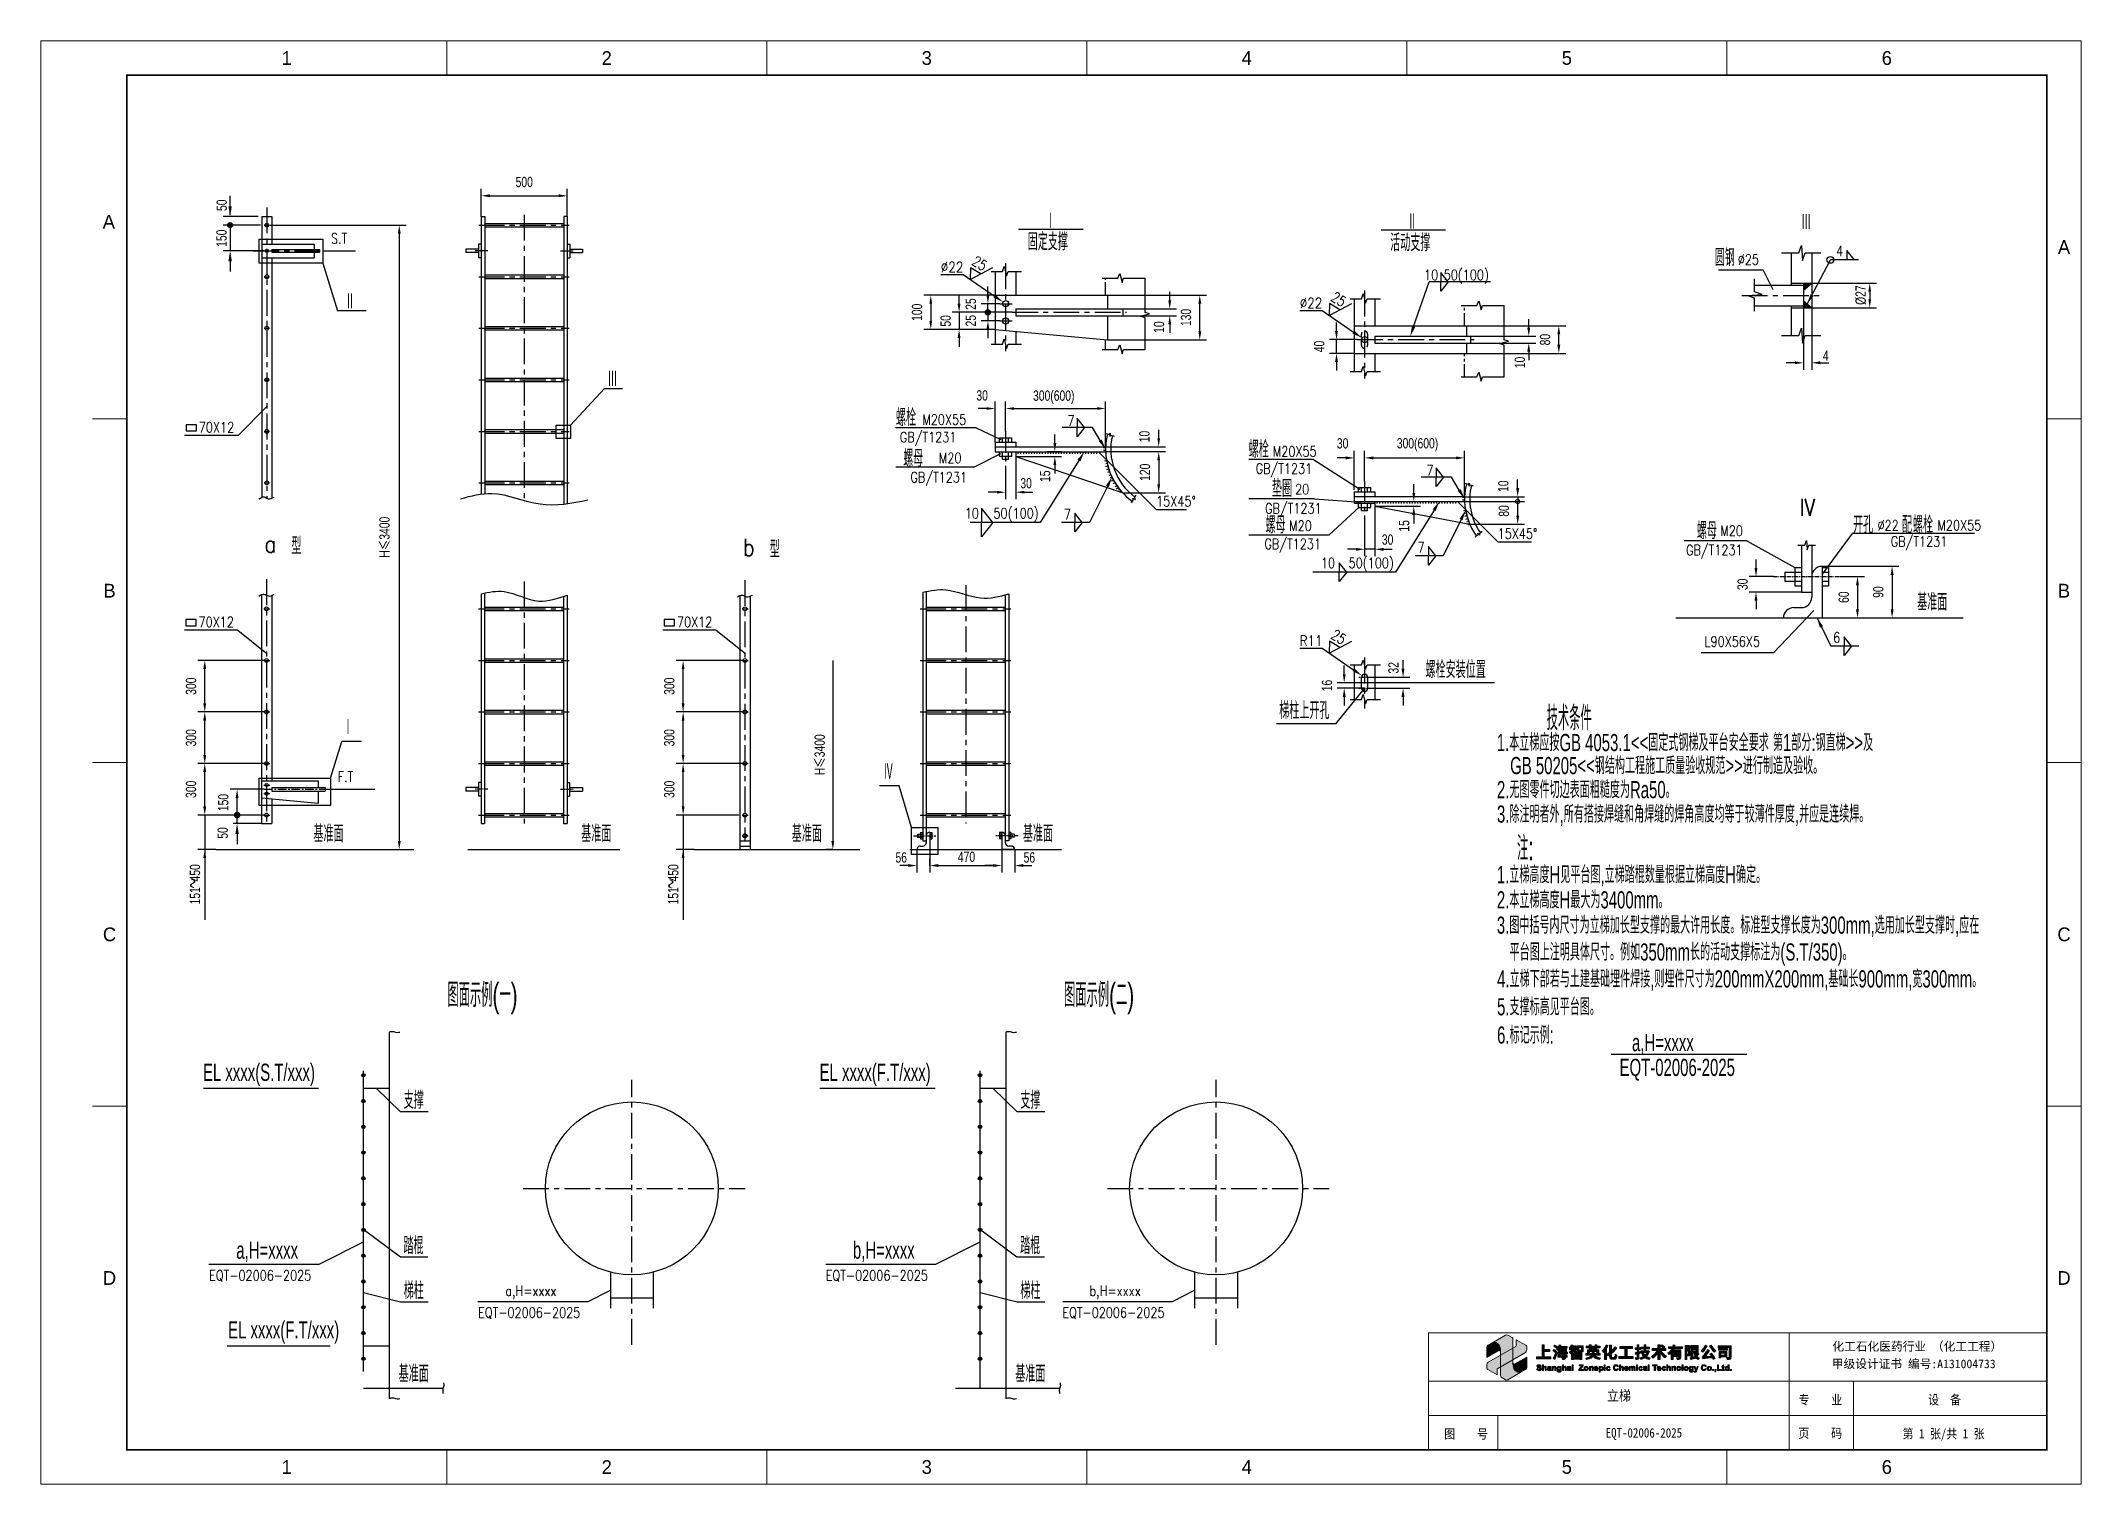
# Model space of a CAD drawing. Extents: x 148 to 221443, y -36682 to 6758.
# Drawn here: x 133979 to 145859, y -12718 to -4318 of the extents above; entities that cross this region are included whole.
import ezdxf
from ezdxf.enums import TextEntityAlignment as Align

# ---------------------------------------------------------------- set-up
doc = ezdxf.new("R2010")
doc.units = 0
doc.header["$LTSCALE"] = 10
doc.header["$MEASUREMENT"] = 0
for name, pattern in [('CENTERX2', [4, 2.5, -0.5, 0.5, -0.5]), ('HIDDENX2', [0.75, 0.5, -0.25]), ('PHANTOM', [2.5, 1.25, -0.25, 0.25, -0.25, 0.25, -0.25])]:
    doc.linetypes.add(name, pattern=pattern)
for name, color, linetype in [('2', 4, 'Continuous'), ('CENTER', 1, 'CENTERX2'), ('DIM', 4, 'Continuous'), ('HIDDEN', 7, 'HIDDENX2'), ('RED', 7, 'Continuous'), ('WHITE', 7, 'Continuous'), ('图层 1', 7, 'Continuous')]:
    doc.layers.add(name, color=color, linetype=linetype)
doc.layers.add('2（细实线）', color=3, linetype='Continuous', lineweight=20)
doc.layers.add('图框层', color=7, linetype='Continuous', lineweight=15)
doc.styles.add('HZ', font='ROMS.SHX', dxfattribs={"width": 0.75, "bigfont": 'GBCBIG.SHX'})
doc.styles.get("Standard").update_dxf_attribs({"font": 'wison_e.shx', "width": 0.75, "bigfont": 'wison_c.shx'})
doc.styles.add('tkhz2', font='')
doc.styles.add('XW', font='ROMANS.shx', dxfattribs={"width": 0.85})
doc.styles.add('公司名', font='simhei.ttf')
doc.styles.get('tkhz2').set_extended_font_data('SimSun')
doc.dimstyles.new('DIM1', dxfattribs={"dimscale": 20, "dimtxt": 3, "dimasz": 2.5, "dimexe": 2, "dimexo": 0, "dimgap": 1, "dimtad": 0, "dimdec": 0, "dimzin": 0, "dimdsep": 46, "dimtxsty": 'Standard', "dimcen": 2, "dimclrd": 3, "dimclre": 3, "dimclrt": 3, "dimadec": 0, "dimazin": 0, "dimtfac": 0.666667, "dimtdec": 0, "dimtofl": 0, "dimtmove": 2, "dimatfit": 1, "dimfxl": 2, "dimtvp": 1.333333, "dimtolj": 1, "dimtzin": 0, "dimarcsym": 0})

msp = doc.modelspace()

# ---------------------------------------------------------------- texts
at = {"color": 3}
for s, height, style, width, p in [('S.T', 60, 'XW', 0.8, (135668.4895, -5497.7105)), ('15X45%%D', 60, 'XW', 0.8, (142461.7036, -7216.1718)), ('70X12', 60, 'XW', 0.8, (134897.7682, -7730.3346)), ('技术条件', 139.99999, 'HZ', 0.65, (142747.1869, -8330.0473)), ('注:', 139.99999, 'HZ', 0.65, (142574.1363, -9087.1903)), ('a,H=xxxx', 60, 'XW', 0.8, (136683.5843, -11622.6583))]:
    msp.add_text(s, height=height, dxfattribs=dict(at, style=style, width=width)).set_placement(p)
at = {"color": 3, "linetype": 'Continuous', "style": 'XW', "width": 0.8}
for s, p in [('4', (144473.3169, -5541.5777)), ('10', (142115.6338, -5680.1486)), ('50(100)', (142410.7101, -5680.1486)), ('7', (139998.3026, -6528.2292)), ('7', (142088.4457, -6817.4042)), ('10', (139441.4421, -7067.7501)), ('50(100)', (139789.2985, -7067.7501)), ('7', (139977.1163, -7073.7051)), ('7', (142036.2028, -7266.602)), ('10', (141514.7005, -7356.9251)), ('50(100)', (141857.0519, -7356.9251)), ('6', (144456.4048, -7790.457))]:
    msp.add_text(s, height=60, dxfattribs=at).set_placement(p, align=Align.MIDDLE_RIGHT)
for s, p in [('%%C22', (144673.3976, -7167.6816)), ('M20X55', (145021.9604, -7167.6542)), ('GB/T1231', (144750.2376, -7261.9122))]:
    msp.add_text(s, height=60, dxfattribs=at).set_placement(p)
at = {"layer": '2', "color": 3, "linetype": 'Continuous'}
for s, height, style, width, p in [('Ⅰ', 100, 'HZ', 0.65, (139829.7843, -5416.3492)), ('Ⅱ', 100, 'HZ', 0.65, (141934.6761, -5420.0787)), ('Ⅲ', 100, 'HZ', 0.65, (144229.046, -5422.6295)), ('固定支撑', 100, 'HZ', 0.65, (139725.4896, -5537.4022)), ('活动支撑', 100, 'HZ', 0.65, (141835.9985, -5542.4428)), ('圆钢', 100, 'HZ', 0.65, (143725.8688, -5629.1565)), ('%%C25', 60, 'XW', 0.8, (143859.6866, -5620.8933)), ('Ⅱ', 100, 'HZ', 0.65, (135750.6581, -5884.5858)), ('Ⅲ', 100, 'HZ', 0.65, (137278.392, -6335.6646)), ('螺栓', 100, 'HZ', 0.65, (138958.2529, -6560.0575)), ('M20X55', 60, 'XW', 0.8, (139111.8189, -6552.2666)), ('70X12', 60, 'XW', 0.8, (134899.3641, -6597.0205)), ('GB/T1231', 60, 'XW', 0.8, (138981.085, -6654.6822)), ('螺栓', 100, 'HZ', 0.65, (141012.0816, -6744.9115)), ('螺母', 100, 'HZ', 0.65, (138999.8747, -6797.6066)), ('M20', 60, 'XW', 0.8, (139208.0244, -6775.3379)), ('GB/T1231', 60, 'XW', 0.8, (141052.6665, -6837.7612)), ('M20X55', 60, 'XW', 0.8, (141152.5327, -6737.1205)), ('GB/T1231', 60, 'XW', 0.8, (139042.842, -6887.8575)), ('垫圈', 100, 'HZ', 0.65, (141147.4165, -6973.1207)), ('15X45%%D', 60, 'XW', 0.8, (140473.1841, -7027.9413)), ('GB/T1231', 60, 'XW', 0.8, (141107.103, -7069.3385)), ('20', 60, 'XW', 0.8, (141282.1662, -6957.3277)), ('IV', 100, 'XW', 0.8, (144220.6202, -7082.8553)), ('螺母', 100, 'HZ', 0.65, (141109.9693, -7185.0406)), ('M20', 60, 'XW', 0.8, (141247.6873, -7170.5136)), ('螺母', 100, 'HZ', 0.65, (143621.5164, -7218.4075)), ('开孔', 100, 'HZ', 0.65, (144530.6545, -7184.2087)), ('配', 100, 'HZ', 0.65, (144815.4619, -7184.2087)), ('螺栓', 100, 'HZ', 0.65, (144879.2173, -7184.1813)), ('a', 100, 'XW', 0.85, (135281.5879, -7296.2068)), ('型', 100, 'HZ', 0.65, (135437.9472, -7307.5982)), ('b', 100, 'XW', 0.85, (138066.9236, -7315.4396)), ('型', 100, 'HZ', 0.65, (138223.2829, -7326.8309)), ('GB/T1231', 60, 'XW', 0.8, (141103.7616, -7276.1779)), ('GB/T1231', 60, 'XW', 0.8, (143558.3624, -7311.562)), ('M20', 60, 'XW', 0.8, (143757.6887, -7199.6337)), ('基准面', 100, 'HZ', 0.65, (144903.9742, -7634.5111)), ('70X12', 60, 'XW', 0.8, (137683.1039, -7730.3346)), ('L90X56X5', 60, 'XW', 0.8, (143666.3767, -7844.276)), ('螺栓安装位置', 100, 'HZ', 0.65, (142041.4864, -8027.0895)), ('梯柱上开孔', 100, 'HZ', 0.65, (141189.9506, -8265.3213)), ('Ⅰ', 100, 'HZ', 0.65, (135738.558, -8361.3829)), ('1.本立梯应按GB 4053.1<<固定式钢梯及平台安全要求 第1部分:钢直梯>>及', 100, 'HZ', 0.65, (142456.3095, -8451.8791)), ('Ⅳ', 100, 'HZ', 0.65, (138884.0479, -8620.9637)), ('GB 50205<<钢结构工程施工质量验收规范>>进行制造及验收。', 100, 'HZ', 0.65, (142534.4052, -8585.9217)), ('F.T', 60, 'XW', 0.8, (135707.4134, -8630.8414)), ('2.无图零件切边表面粗糙度为Ra50。', 100, 'HZ', 0.65, (142457.4788, -8725.7845)), ('3.除注明者外,所有搭接焊缝和角焊缝的焊角高度均等于较薄件厚度,并应是连续焊。', 100, 'HZ', 0.65, (142457.4788, -8868.0186)), ('基准面', 100, 'HZ', 0.65, (135566.4036, -8981.9246)), ('基准面', 100, 'HZ', 0.65, (137125.721, -8981.9246)), ('基准面', 100, 'HZ', 0.65, (138351.7393, -8981.9246)), ('基准面', 100, 'HZ', 0.65, (139697.5185, -8981.9246)), ('1.立梯高度H见平台图,立梯踏棍数量根据立梯高度H确定。', 100, 'HZ', 0.65, (142456.9574, -9220.4334)), ('2.本立梯高度H最大为3400mm。', 100, 'HZ', 0.65, (142456.9387, -9367.2149)), ('3.图中括号内尺寸为立梯加长型支撑的最大许用长度。标准型支撑长度为300mm,选用加长型支撑时,应在', 100, 'HZ', 0.65, (142456.9387, -9514.407)), ('平台图上注明具体尺寸。例如350mm长的活动支撑标注为(S.T/350)。', 100, 'HZ', 0.65, (142531.0079, -9670.7014)), ('4.立梯下部若与土建基础埋件焊接,则埋件尺寸为200mmX200mm,基础长900mm,宽300mm。', 100, 'HZ', 0.65, (142458.4775, -9827.4716)), ('图面示例(一)', 140, 'HZ', 0.65, (136346.7116, -9940.8597)), ('图面示例(二)', 140, 'HZ', 0.65, (139936.932, -9940.8597)), ('5.支撑标高见平台图。', 100, 'HZ', 0.65, (142458.2232, -9989.5671)), ('6.标记示例:', 100, 'HZ', 0.65, (142458.2232, -10154.0858)), ('a,H=xxxx', 100, 'HZ', 0.65, (143243.8193, -10197.8786)), ('EL xxxx(S.T/xxx)', 100, 'HZ', 0.65, (134923.3437, -10370.8596)), ('EL xxxx(F.T/xxx)', 100, 'HZ', 0.65, (138513.5641, -10370.8596)), ('EQT-02006-2025', 100, 'HZ', 0.65, (143171.4985, -10342.3266)), ('支撑', 100, 'HZ', 0.65, (136092.4549, -10533.218)), ('支撑', 100, 'HZ', 0.65, (139682.6753, -10533.218)), ('踏棍', 100, 'HZ', 0.65, (136090.6604, -11379.1895)), ('踏棍', 100, 'HZ', 0.65, (139680.8808, -11379.1895)), ('a,H=xxxx', 100, 'HZ', 0.65, (135117.2624, -11406.1331)), ('b,H=xxxx', 100, 'HZ', 0.65, (138707.4828, -11406.1331)), ('EQT-02006-2025', 60, 'XW', 0.8, (134959.3687, -11532.9287)), ('EQT-02006-2025', 60, 'XW', 0.8, (138549.5891, -11532.9287)), ('梯柱', 100, 'HZ', 0.65, (136092.4549, -11641.4259)), ('梯柱', 100, 'HZ', 0.65, (139682.6753, -11641.4259)), ('b,H=xxxx', 60, 'XW', 0.8, (140085.1441, -11622.6583)), ('EQT-02006-2025', 60, 'XW', 0.8, (136525.6907, -11749.454)), ('EQT-02006-2025', 60, 'XW', 0.8, (139927.2504, -11749.454)), ('EL xxxx(F.T/xxx)', 100, 'HZ', 0.65, (135069.5287, -11870.0873)), ('基准面', 100, 'HZ', 0.65, (136062.6742, -12125.342)), ('基准面', 100, 'HZ', 0.65, (139652.8946, -12125.342))]:
    msp.add_text(s, height=height, dxfattribs=dict(at, style=style, width=width)).set_placement(p)
at = {"layer": '2', "color": 3, "linetype": 'Continuous', "style": 'HZ', "width": 0.65}
for p in [(134918.4577, -9250.8378), (137702.4959, -9253.8654)]:
    msp.add_text('～', height=100, rotation=90, dxfattribs=at).set_placement(p)
at = {"layer": '2', "color": 3, "linetype": 'Continuous', "char_height": 60, "attachment_point": 5, "style": 'XW'}
for s, insert in [('%%C22', (141375.0315, -5844.0686)), ('R11', (141375.0315, -7809.3886))]:
    msp.add_mtext(s, dxfattribs=dict(at, insert=insert))
at = {"layer": 'DIM', "color": 3, "style": 'XW', "width": 0.8}
for p in [(139480.6791, -5634.7424), (141570.8222, -5843.7168), (141570.8222, -7809.0368)]:
    msp.add_text('25', height=60, rotation=327.98432071, dxfattribs=at).set_placement(p, align=Align.MIDDLE_RIGHT)
at = {"layer": 'DIM', "color": 3, "insert": (135032.778, -5274.9871), "char_height": 60, "attachment_point": 5, "rotation": 90}
msp.add_mtext('\\A1;50', dxfattribs=at)
at = {"layer": 'DIM', "color": 3, "insert": (139284.8884, -5635.0942), "char_height": 60, "attachment_point": 5, "style": 'XW'}
msp.add_mtext('%%C22', dxfattribs=at)
at = {"layer": 'RED', "color": 3, "linetype": 'Continuous', "insert": (135031.7364, -5466.7203), "char_height": 60, "attachment_point": 5, "rotation": 90}
msp.add_mtext('\\A1;150', dxfattribs=at)
at = {"layer": '图框层', "ltscale": 10, "style": '公司名'}
for s, p in [('化工石化医药行业 （化工工程）', (144410.4449, -11941.3597)), ('甲级设计证书 编号:A131004733', (144407.3995, -12042.8366))]:
    msp.add_text(s, height=50, dxfattribs=at).set_placement(p)
at = {"layer": '图框层', "style": 'tkhz2', "width": 0.85}
for s, p in [('专    业', (144341.0209, -12254.3702)), ('设  备', (145063.7263, -12254.3702)), ('图    号', (142277.8537, -12452.9989)), ('EQT-02006-2025', (143312.9665, -12446.5438)), ('页    码', (144339.5818, -12448.887)), ('第 1 张/共 1 张', (145057.8465, -12451.8288))]:
    msp.add_text(s, height=55, dxfattribs=at).set_placement(p, align=Align.CENTER)
msp.add_attdef('立梯', text='', height=60, dxfattribs=at).set_placement((143167.6477, -12232.6654), align=Align.CENTER)

# ---------------------------------------------------------------- blocks, each defined once
blk = doc.blocks.new('_DotSmall')
at = {"layer": 'WHITE', "color": 0, "const_width": 0.5}
blk.add_lwpolyline([(-0.0625, 0, 1), (0.0625, 0, 1)], format="xyb", close=True, dxfattribs=at)
blk = doc.blocks.new('*D571')
at = {"layer": 'Defpoints', "color": 0}
for p in [(135122, -8674), (135277, -8674), (135277, -8824)]:
    blk.add_point(p, dxfattribs=at)
at = {"layer": 'RED', "color": 3, "linetype": 'Continuous', "lineweight": -2}
for p, q in [((135277, -8674), (135082, -8674)), ((135122, -8824), (135122, -8724)), ((135277, -8824), (135082, -8824))]:
    blk.add_line(p, q, dxfattribs=at)
at = {"layer": 'RED', "color": 3}
blk.add_solid([(135130, -8724), (135114, -8724), (135122, -8674)], dxfattribs=at)
at = {"layer": 'RED', "color": 3, "insert": (135042, -8751), "char_height": 60, "attachment_point": 5, "rotation": 90}
blk.add_mtext('\\A1;150', dxfattribs=at)
blk = doc.blocks.new('_None')
blk = doc.blocks.new('*D572')
at = {"layer": 'Defpoints', "color": 0}
for p in [(134934, -8524), (135277, -8524), (135257, -8824)]:
    blk.add_point(p, dxfattribs=at)
at = {"layer": 'DIM', "color": 3, "lineweight": -2}
for p, q in [((135277, -8524), (134894, -8524)), ((134934, -8774), (134934, -8574)), ((135257, -8824), (134894, -8824))]:
    blk.add_line(p, q, dxfattribs=at)
at = {"layer": 'DIM', "color": 3}
for points in [[(134942, -8574), (134925, -8574), (134934, -8524)], [(134925, -8774), (134942, -8774), (134934, -8824)]]:
    blk.add_solid(points, dxfattribs=at)
at = {"layer": 'DIM', "color": 3, "insert": (134854, -8674), "char_height": 60, "attachment_point": 5, "rotation": 90}
blk.add_mtext('\\A1;300', dxfattribs=at)
blk = doc.blocks.new('*D573')
at = {"layer": 'Defpoints', "color": 0}
for p in [(134934, -8224), (135277, -8224), (135277, -8524)]:
    blk.add_point(p, dxfattribs=at)
at = {"layer": 'DIM', "color": 3, "lineweight": -2}
for p, q in [((135277, -8224), (134894, -8224)), ((134934, -8474), (134934, -8274)), ((135277, -8524), (134894, -8524))]:
    blk.add_line(p, q, dxfattribs=at)
at = {"layer": 'DIM', "color": 3}
for points in [[(134942, -8274), (134925, -8274), (134934, -8224)], [(134925, -8474), (134942, -8474), (134934, -8524)]]:
    blk.add_solid(points, dxfattribs=at)
at = {"layer": 'DIM', "color": 3, "insert": (134854, -8374), "char_height": 60, "attachment_point": 5, "rotation": 90}
blk.add_mtext('\\A1;300', dxfattribs=at)
blk = doc.blocks.new('*D574')
at = {"layer": 'Defpoints', "color": 0}
for p in [(134934, -7924), (135277, -7924), (135277, -8224)]:
    blk.add_point(p, dxfattribs=at)
at = {"layer": 'DIM', "color": 3, "lineweight": -2}
for p, q in [((135277, -7924), (134894, -7924)), ((134934, -8174), (134934, -7974)), ((135277, -8224), (134894, -8224))]:
    blk.add_line(p, q, dxfattribs=at)
at = {"layer": 'DIM', "color": 3}
for points in [[(134942, -7974), (134925, -7974), (134934, -7924)], [(134925, -8174), (134942, -8174), (134934, -8224)]]:
    blk.add_solid(points, dxfattribs=at)
at = {"layer": 'DIM', "color": 3, "insert": (134854, -8074), "char_height": 60, "attachment_point": 5, "rotation": 90}
blk.add_mtext('\\A1;300', dxfattribs=at)
blk = doc.blocks.new('*D575')
at = {"layer": 'Defpoints', "color": 0}
for p in [(135257, -8824), (134934, -9024), (134998, -9024)]:
    blk.add_point(p, dxfattribs=at)
at = {"layer": 'DIM', "color": 3, "lineweight": -2}
for p, q in [((134934, -8774), (134934, -8724)), ((135257, -8824), (134894, -8824)), ((134998, -9024), (134894, -9024)), ((134934, -9074), (134934, -9124))]:
    blk.add_line(p, q, dxfattribs=at)
at = {"layer": 'DIM', "color": 3}
for points in [[(134925, -8774), (134942, -8774), (134934, -8824)], [(134942, -9074), (134925, -9074), (134934, -9024)]]:
    blk.add_solid(points, dxfattribs=at)
at = {"layer": 'DIM', "color": 3, "insert": (134877, -9227), "char_height": 60, "attachment_point": 5, "rotation": 90}
blk.add_mtext('\\A1;151  450', dxfattribs=at)
blk = doc.blocks.new('*D576')
at = {"layer": 'Defpoints', "color": 0}
for p in [(138043, -8824), (137719, -9024), (137783, -9024)]:
    blk.add_point(p, dxfattribs=at)
at = {"layer": 'DIM', "color": 3, "lineweight": -2}
for p, q in [((137719, -8774), (137719, -8724)), ((138043, -8824), (137679, -8824)), ((137783, -9024), (137679, -9024)), ((137719, -9074), (137719, -9124))]:
    blk.add_line(p, q, dxfattribs=at)
at = {"layer": 'DIM', "color": 3}
for points in [[(137711, -8774), (137727, -8774), (137719, -8824)], [(137727, -9074), (137711, -9074), (137719, -9024)]]:
    blk.add_solid(points, dxfattribs=at)
at = {"layer": 'DIM', "color": 3, "insert": (137662, -9227), "char_height": 60, "attachment_point": 5, "rotation": 90}
blk.add_mtext('\\A1;151  450', dxfattribs=at)
blk = doc.blocks.new('*D577')
at = {"layer": 'Defpoints', "color": 0}
for p in [(137719, -8524), (138063, -8524), (138043, -8824)]:
    blk.add_point(p, dxfattribs=at)
at = {"layer": 'DIM', "color": 3, "lineweight": -2}
for p, q in [((138063, -8524), (137679, -8524)), ((137719, -8774), (137719, -8574)), ((138043, -8824), (137679, -8824))]:
    blk.add_line(p, q, dxfattribs=at)
at = {"layer": 'DIM', "color": 3}
for points in [[(137727, -8574), (137711, -8574), (137719, -8524)], [(137711, -8774), (137727, -8774), (137719, -8824)]]:
    blk.add_solid(points, dxfattribs=at)
at = {"layer": 'DIM', "color": 3, "insert": (137639, -8674), "char_height": 60, "attachment_point": 5, "rotation": 90}
blk.add_mtext('\\A1;300', dxfattribs=at)
blk = doc.blocks.new('*D578')
at = {"layer": 'Defpoints', "color": 0}
for p in [(137719, -8224), (138063, -8224), (138063, -8524)]:
    blk.add_point(p, dxfattribs=at)
at = {"layer": 'DIM', "color": 3, "lineweight": -2}
for p, q in [((138063, -8224), (137679, -8224)), ((137719, -8474), (137719, -8274)), ((138063, -8524), (137679, -8524))]:
    blk.add_line(p, q, dxfattribs=at)
at = {"layer": 'DIM', "color": 3}
for points in [[(137727, -8274), (137711, -8274), (137719, -8224)], [(137711, -8474), (137727, -8474), (137719, -8524)]]:
    blk.add_solid(points, dxfattribs=at)
at = {"layer": 'DIM', "color": 3, "insert": (137639, -8374), "char_height": 60, "attachment_point": 5, "rotation": 90}
blk.add_mtext('\\A1;300', dxfattribs=at)
blk = doc.blocks.new('*D579')
at = {"layer": 'Defpoints', "color": 0}
for p in [(137719, -7924), (138063, -7924), (138063, -8224)]:
    blk.add_point(p, dxfattribs=at)
at = {"layer": 'DIM', "color": 3, "lineweight": -2}
for p, q in [((138063, -7924), (137679, -7924)), ((137719, -8174), (137719, -7974)), ((138063, -8224), (137679, -8224))]:
    blk.add_line(p, q, dxfattribs=at)
at = {"layer": 'DIM', "color": 3}
for points in [[(137727, -7974), (137711, -7974), (137719, -7924)], [(137711, -8174), (137727, -8174), (137719, -8224)]]:
    blk.add_solid(points, dxfattribs=at)
at = {"layer": 'DIM', "color": 3, "insert": (137639, -8074), "char_height": 60, "attachment_point": 5, "rotation": 90}
blk.add_mtext('\\A1;300', dxfattribs=at)
blk = doc.blocks.new('*D580')
at = {"layer": 'Defpoints', "color": 0}
for p in [(137044, -5220), (136544, -5341), (137044, -5340)]:
    blk.add_point(p, dxfattribs=at)
at = {"layer": 'DIM', "color": 3, "lineweight": -2}
for p, q in [((136544, -5341), (136544, -5180)), ((136594, -5220), (136994, -5220)), ((137044, -5340), (137044, -5180))]:
    blk.add_line(p, q, dxfattribs=at)
at = {"layer": 'DIM', "color": 3}
for points in [[(136594, -5211), (136594, -5228), (136544, -5220)], [(136994, -5228), (136994, -5211), (137044, -5220)]]:
    blk.add_solid(points, dxfattribs=at)
at = {"layer": 'DIM', "color": 3, "insert": (136794, -5140), "char_height": 60, "attachment_point": 5}
blk.add_mtext('\\A1;500', dxfattribs=at)
blk = doc.blocks.new('*D581')
at = {"layer": 'Defpoints', "color": 0}
for p in [(144455, -7436), (144350, -7676), (144557, -7676)]:
    blk.add_point(p, dxfattribs=at)
at = {"layer": 'DIM', "color": 3, "lineweight": -2}
for p, q in [((144455, -7436), (144597, -7436)), ((144557, -7486), (144557, -7626)), ((144350, -7676), (144597, -7676))]:
    blk.add_line(p, q, dxfattribs=at)
at = {"layer": 'DIM', "color": 3}
for points in [[(144565, -7486), (144548, -7486), (144557, -7436)], [(144548, -7626), (144565, -7626), (144557, -7676)]]:
    blk.add_solid(points, dxfattribs=at)
at = {"layer": 'DIM', "color": 3, "insert": (144477, -7556), "char_height": 60, "attachment_point": 5, "rotation": 90}
blk.add_mtext('\\A1;60', dxfattribs=at)
blk = doc.blocks.new('*D582')
at = {"layer": 'Defpoints', "color": 0}
for p in [(144350, -7376), (144350, -7676), (144758, -7676)]:
    blk.add_point(p, dxfattribs=at)
at = {"layer": 'DIM', "color": 3, "lineweight": -2}
for p, q in [((144350, -7376), (144798, -7376)), ((144758, -7426), (144758, -7626)), ((144350, -7676), (144798, -7676))]:
    blk.add_line(p, q, dxfattribs=at)
at = {"layer": 'DIM', "color": 3}
for points in [[(144767, -7426), (144750, -7426), (144758, -7376)], [(144750, -7626), (144767, -7626), (144758, -7676)]]:
    blk.add_solid(points, dxfattribs=at)
at = {"layer": 'DIM', "color": 3, "insert": (144678, -7526), "char_height": 60, "attachment_point": 5, "rotation": 90}
blk.add_mtext('\\A1;90', dxfattribs=at)
blk = doc.blocks.new('*D583')
at = {"layer": 'Defpoints', "color": 0}
for p in [(144067, -7436), (143966, -7526), (144230, -7526)]:
    blk.add_point(p, dxfattribs=at)
at = {"layer": 'DIM', "color": 3, "lineweight": -2}
for p, q in [((143966, -7386), (143966, -7336)), ((144067, -7436), (143926, -7436)), ((144230, -7526), (143926, -7526)), ((143966, -7576), (143966, -7626))]:
    blk.add_line(p, q, dxfattribs=at)
at = {"layer": 'DIM', "color": 3}
for points in [[(143957, -7386), (143974, -7386), (143966, -7436)], [(143974, -7576), (143957, -7576), (143966, -7526)]]:
    blk.add_solid(points, dxfattribs=at)
at = {"layer": 'DIM', "color": 3, "insert": (143888, -7481), "char_height": 60, "attachment_point": 5, "rotation": 90}
blk.add_mtext('\\A1;30', dxfattribs=at)
blk = doc.blocks.new('*D584')
at = {"layer": 'Defpoints', "color": 0}
for p in [(138591, -7925), (138591, -9024), (138591, -9024)]:
    blk.add_point(p, dxfattribs=at)
at = {"layer": 'DIM', "color": 3, "lineweight": -2}
for p, q in [((138591, -7925), (138591, -8974)), ((138591, -9024), (138551, -9024))]:
    blk.add_line(p, q, dxfattribs=at)
at = {"layer": 'DIM', "color": 3}
blk.add_solid([(138582, -8974), (138599, -8974), (138591, -9024)], dxfattribs=at)
at = {"layer": 'DIM', "color": 3, "insert": (138515, -8473), "char_height": 60, "attachment_point": 5, "rotation": 90}
blk.add_mtext('\\A1;H{\\fSimSun|b0|i0|c134|p54;≤}3400', dxfattribs=at)
blk = doc.blocks.new('*D585')
at = {"layer": 'Defpoints', "color": 0}
for p in [(139494, -5898), (139564, -5848), (139635, -5898)]:
    blk.add_point(p, dxfattribs=at)
at = {"layer": 'DIM', "color": 3, "lineweight": -2}
for p, q in [((139494, -5798), (139494, -5748)), ((139564, -5848), (139454, -5848)), ((139635, -5898), (139454, -5898)), ((139494, -5898), (139494, -5948))]:
    blk.add_line(p, q, dxfattribs=at)
at = {"layer": 'DIM', "color": 3}
blk.add_solid([(139485, -5798), (139502, -5798), (139494, -5848)], dxfattribs=at)
at = {"layer": 'DIM', "color": 3, "lineweight": -2, "xscale": 50, "yscale": 50, "zscale": 50, "rotation": 90}
blk.add_blockref('_DotSmall', (139494, -5898), dxfattribs=at)
at = {"layer": 'DIM', "color": 3, "insert": (139394, -5850), "char_height": 60, "attachment_point": 5, "rotation": 90}
blk.add_mtext('\\A1;25', dxfattribs=at)
blk = doc.blocks.new('*D586')
at = {"layer": 'Defpoints', "color": 0}
for p in [(139635, -5898), (139494, -5948), (139564, -5948)]:
    blk.add_point(p, dxfattribs=at)
at = {"layer": 'DIM', "color": 3, "lineweight": -2}
for p, q in [((139635, -5898), (139454, -5898)), ((139494, -5898), (139494, -5848)), ((139564, -5948), (139454, -5948)), ((139494, -5998), (139494, -6048))]:
    blk.add_line(p, q, dxfattribs=at)
at = {"layer": 'DIM', "color": 3}
blk.add_solid([(139502, -5998), (139485, -5998), (139494, -5948)], dxfattribs=at)
at = {"layer": 'DIM', "color": 3, "insert": (139394, -5947), "char_height": 60, "attachment_point": 5, "rotation": 90}
blk.add_mtext('\\A1;25', dxfattribs=at)
blk = doc.blocks.new('*D587')
at = {"layer": 'Defpoints', "color": 0}
for p in [(139536, -5798), (139161, -5998), (139536, -5998)]:
    blk.add_point(p, dxfattribs=at)
at = {"layer": 'DIM', "color": 3, "lineweight": -2}
for p, q in [((139536, -5798), (139121, -5798)), ((139161, -5848), (139161, -5948)), ((139536, -5998), (139121, -5998))]:
    blk.add_line(p, q, dxfattribs=at)
at = {"layer": 'DIM', "color": 3}
for points in [[(139169, -5848), (139153, -5848), (139161, -5798)], [(139153, -5948), (139169, -5948), (139161, -5998)]]:
    blk.add_solid(points, dxfattribs=at)
at = {"layer": 'DIM', "color": 3, "insert": (139081, -5898), "char_height": 60, "attachment_point": 5, "rotation": 90}
blk.add_mtext('\\A1;100', dxfattribs=at)
blk = doc.blocks.new('*D588')
at = {"layer": 'Defpoints', "color": 0}
for p in [(139635, -5898), (139326, -5998), (139536, -5998)]:
    blk.add_point(p, dxfattribs=at)
at = {"layer": 'DIM', "color": 3, "lineweight": -2}
for p, q in [((139326, -5848), (139326, -5798)), ((139635, -5898), (139286, -5898)), ((139326, -5898), (139326, -5998)), ((139536, -5998), (139286, -5998)), ((139326, -6048), (139326, -6098))]:
    blk.add_line(p, q, dxfattribs=at)
at = {"layer": 'DIM', "color": 3}
for points in [[(139317, -5848), (139334, -5848), (139326, -5898)], [(139334, -6048), (139317, -6048), (139326, -5998)]]:
    blk.add_solid(points, dxfattribs=at)
at = {"layer": 'DIM', "color": 3, "insert": (139248, -5948), "char_height": 60, "attachment_point": 5, "rotation": 90}
blk.add_mtext('\\A1;50', dxfattribs=at)
blk = doc.blocks.new('*D589')
at = {"layer": 'Defpoints', "color": 0}
for p in [(140279, -5878), (140279, -5918), (140552, -5878)]:
    blk.add_point(p, dxfattribs=at)
at = {"layer": 'DIM', "color": 3, "lineweight": -2}
for p, q in [((140552, -5828), (140552, -5778)), ((140279, -5878), (140592, -5878)), ((140279, -5918), (140592, -5918)), ((140552, -5968), (140552, -6018))]:
    blk.add_line(p, q, dxfattribs=at)
at = {"layer": 'DIM', "color": 3}
for points in [[(140544, -5828), (140561, -5828), (140552, -5878)], [(140561, -5968), (140544, -5968), (140552, -5918)]]:
    blk.add_solid(points, dxfattribs=at)
at = {"layer": 'DIM', "color": 3, "insert": (140490, -5984), "char_height": 60, "attachment_point": 5, "rotation": 90}
blk.add_mtext('\\A1;10', dxfattribs=at)
blk = doc.blocks.new('*D590')
at = {"layer": 'Defpoints', "color": 0}
for p in [(140191, -5798), (140727, -5798), (140191, -6058)]:
    blk.add_point(p, dxfattribs=at)
at = {"layer": 'DIM', "color": 3, "lineweight": -2}
for p, q in [((140191, -5798), (140767, -5798)), ((140727, -6008), (140727, -5848)), ((140191, -6058), (140767, -6058))]:
    blk.add_line(p, q, dxfattribs=at)
at = {"layer": 'DIM', "color": 3}
for points in [[(140736, -5848), (140719, -5848), (140727, -5798)], [(140719, -6008), (140736, -6008), (140727, -6058)]]:
    blk.add_solid(points, dxfattribs=at)
at = {"layer": 'DIM', "color": 3, "insert": (140647, -5928), "char_height": 60, "attachment_point": 5, "rotation": 90}
blk.add_mtext('\\A1;130', dxfattribs=at)
blk = doc.blocks.new('*D591')
at = {"layer": 'Defpoints', "color": 0}
for p in [(139596, -6458), (139596, -6591), (139536, -6653)]:
    blk.add_point(p, dxfattribs=at)
at = {"layer": 'DIM', "color": 3, "lineweight": -2}
for p, q in [((139486, -6458), (139436, -6458)), ((139536, -6653), (139536, -6418)), ((139596, -6591), (139596, -6418)), ((139646, -6458), (139696, -6458))]:
    blk.add_line(p, q, dxfattribs=at)
at = {"layer": 'DIM', "color": 3}
for points in [[(139486, -6466), (139486, -6450), (139536, -6458)], [(139646, -6450), (139646, -6466), (139596, -6458)]]:
    blk.add_solid(points, dxfattribs=at)
at = {"layer": 'DIM', "color": 3, "insert": (139460, -6382), "char_height": 60, "attachment_point": 5}
blk.add_mtext('\\A1;30', dxfattribs=at)
blk = doc.blocks.new('*D592')
at = {"layer": 'Defpoints', "color": 0}
for p in [(140179, -6458), (139596, -6591), (140179, -6681)]:
    blk.add_point(p, dxfattribs=at)
at = {"layer": 'DIM', "color": 3, "lineweight": -2}
for p, q in [((139596, -6591), (139596, -6418)), ((139646, -6458), (140129, -6458)), ((140179, -6681), (140179, -6418))]:
    blk.add_line(p, q, dxfattribs=at)
at = {"layer": 'DIM', "color": 3}
for points in [[(139646, -6450), (139646, -6466), (139596, -6458)], [(140129, -6466), (140129, -6450), (140179, -6458)]]:
    blk.add_solid(points, dxfattribs=at)
at = {"layer": 'DIM', "color": 3, "insert": (139877, -6392), "char_height": 60, "attachment_point": 5}
blk.add_mtext('\\A1;300(600)', dxfattribs=at)
blk = doc.blocks.new('*D593')
at = {"layer": 'Defpoints', "color": 0}
for p in [(139656, -6737), (139837, -6709), (139883, -6709)]:
    blk.add_point(p, dxfattribs=at)
at = {"layer": 'DIM', "color": 3, "lineweight": -2}
for p, q in [((139883, -6659), (139883, -6609)), ((139656, -6737), (139923, -6737)), ((139837, -6709), (139923, -6709)), ((139883, -6787), (139883, -6837))]:
    blk.add_line(p, q, dxfattribs=at)
at = {"layer": 'DIM', "color": 3}
for points in [[(139875, -6659), (139892, -6659), (139883, -6709)], [(139892, -6787), (139875, -6787), (139883, -6737)]]:
    blk.add_solid(points, dxfattribs=at)
at = {"layer": 'DIM', "color": 3, "insert": (139827, -6852), "char_height": 60, "attachment_point": 5, "rotation": 90}
blk.add_mtext('\\A1;15', dxfattribs=at)
blk = doc.blocks.new('*D594')
at = {"layer": 'Defpoints', "color": 0}
for p in [(140179, -6681), (140179, -6709), (140488, -6709)]:
    blk.add_point(p, dxfattribs=at)
at = {"layer": 'DIM', "color": 3, "lineweight": -2}
for p, q in [((140488, -6631), (140488, -6581)), ((140179, -6681), (140528, -6681)), ((140179, -6709), (140528, -6709)), ((140488, -6759), (140488, -6809))]:
    blk.add_line(p, q, dxfattribs=at)
at = {"layer": 'DIM', "color": 3}
for points in [[(140480, -6631), (140496, -6631), (140488, -6681)], [(140496, -6759), (140480, -6759), (140488, -6709)]]:
    blk.add_solid(points, dxfattribs=at)
at = {"layer": 'DIM', "color": 3, "insert": (140405, -6621), "char_height": 60, "attachment_point": 5, "rotation": 90}
blk.add_mtext('\\A1;10', dxfattribs=at)
blk = doc.blocks.new('*D595')
at = {"layer": 'Defpoints', "color": 0}
for p in [(140179, -6709), (140279, -6949), (140488, -6949)]:
    blk.add_point(p, dxfattribs=at)
at = {"layer": 'DIM', "color": 3, "lineweight": -2}
for p, q in [((140179, -6709), (140528, -6709)), ((140488, -6759), (140488, -6899)), ((140279, -6949), (140528, -6949))]:
    blk.add_line(p, q, dxfattribs=at)
at = {"layer": 'DIM', "color": 3}
for points in [[(140496, -6759), (140480, -6759), (140488, -6709)], [(140480, -6899), (140496, -6899), (140488, -6949)]]:
    blk.add_solid(points, dxfattribs=at)
at = {"layer": 'DIM', "color": 3, "insert": (140408, -6829), "char_height": 60, "attachment_point": 5, "rotation": 90}
blk.add_mtext('\\A1;120', dxfattribs=at)
blk = doc.blocks.new('*D596')
at = {"layer": 'Defpoints', "color": 0}
for p in [(141643, -6057), (141523, -6137), (141627, -6137)]:
    blk.add_point(p, dxfattribs=at)
at = {"layer": 'DIM', "color": 3, "lineweight": -2}
for p, q in [((141643, -6057), (141483, -6057)), ((141523, -6007), (141523, -5957)), ((141627, -6137), (141483, -6137)), ((141523, -6187), (141523, -6237))]:
    blk.add_line(p, q, dxfattribs=at)
at = {"layer": 'DIM', "color": 3}
for points in [[(141515, -6007), (141532, -6007), (141523, -6057)], [(141532, -6187), (141515, -6187), (141523, -6137)]]:
    blk.add_solid(points, dxfattribs=at)
at = {"layer": 'DIM', "color": 3, "insert": (141423, -6097), "char_height": 60, "attachment_point": 5, "rotation": 90}
blk.add_mtext('\\A1;40', dxfattribs=at)
blk = doc.blocks.new('*D597')
at = {"layer": 'Defpoints', "color": 0}
for p in [(141687, -6745), (141687, -6880), (141627, -6932)]:
    blk.add_point(p, dxfattribs=at)
at = {"layer": 'DIM', "color": 3, "lineweight": -2}
for p, q in [((141577, -6745), (141527, -6745)), ((141627, -6932), (141627, -6705)), ((141687, -6880), (141687, -6705)), ((141737, -6745), (141787, -6745))]:
    blk.add_line(p, q, dxfattribs=at)
at = {"layer": 'DIM', "color": 3}
for points in [[(141577, -6754), (141577, -6737), (141627, -6745)], [(141737, -6737), (141737, -6754), (141687, -6745)]]:
    blk.add_solid(points, dxfattribs=at)
at = {"layer": 'DIM', "color": 3, "insert": (141559, -6661), "char_height": 60, "attachment_point": 5}
blk.add_mtext('\\A1;30', dxfattribs=at)
blk = doc.blocks.new('*D598')
at = {"layer": 'Defpoints', "color": 0}
for p in [(142269, -6745), (141687, -6880), (142269, -6971)]:
    blk.add_point(p, dxfattribs=at)
at = {"layer": 'DIM', "color": 3, "lineweight": -2}
for p, q in [((141687, -6880), (141687, -6705)), ((141737, -6745), (142219, -6745)), ((142269, -6971), (142269, -6705))]:
    blk.add_line(p, q, dxfattribs=at)
at = {"layer": 'DIM', "color": 3}
for points in [[(141737, -6737), (141737, -6754), (141687, -6745)], [(142219, -6754), (142219, -6737), (142269, -6745)]]:
    blk.add_solid(points, dxfattribs=at)
at = {"layer": 'DIM', "color": 3, "insert": (141995, -6669), "char_height": 60, "attachment_point": 5}
blk.add_mtext('\\A1;300(600)', dxfattribs=at)
blk = doc.blocks.new('*D599')
at = {"layer": 'Defpoints', "color": 0}
for p in [(141927, -6999), (141973, -6999), (141747, -7027)]:
    blk.add_point(p, dxfattribs=at)
at = {"layer": 'DIM', "color": 3, "lineweight": -2}
for p, q in [((141927, -6999), (142013, -6999)), ((141973, -6949), (141973, -6899)), ((141747, -7027), (142013, -7027)), ((141973, -7077), (141973, -7127))]:
    blk.add_line(p, q, dxfattribs=at)
at = {"layer": 'DIM', "color": 3}
for points in [[(141965, -6949), (141982, -6949), (141973, -6999)], [(141982, -7077), (141965, -7077), (141973, -7027)]]:
    blk.add_solid(points, dxfattribs=at)
at = {"layer": 'DIM', "color": 3, "insert": (141917, -7141), "char_height": 60, "attachment_point": 5, "rotation": 90}
blk.add_mtext('\\A1;15', dxfattribs=at)
blk = doc.blocks.new('*D600')
at = {"layer": 'Defpoints', "color": 0}
for p in [(142281, -5977), (142818, -5977), (142281, -6137)]:
    blk.add_point(p, dxfattribs=at)
at = {"layer": 'DIM', "color": 3, "lineweight": -2}
for p, q in [((142281, -5977), (142858, -5977)), ((142818, -6087), (142818, -6027)), ((142281, -6137), (142858, -6137))]:
    blk.add_line(p, q, dxfattribs=at)
at = {"layer": 'DIM', "color": 3}
for points in [[(142826, -6027), (142809, -6027), (142818, -5977)], [(142809, -6087), (142826, -6087), (142818, -6137)]]:
    blk.add_solid(points, dxfattribs=at)
at = {"layer": 'DIM', "color": 3, "insert": (142738, -6057), "char_height": 60, "attachment_point": 5, "rotation": 90}
blk.add_mtext('\\A1;80', dxfattribs=at)
blk = doc.blocks.new('*D601')
at = {"layer": 'Defpoints', "color": 0}
for p in [(142303, -6037), (142643, -6037), (142303, -6077)]:
    blk.add_point(p, dxfattribs=at)
at = {"layer": 'DIM', "color": 3, "lineweight": -2}
for p, q in [((142643, -5987), (142643, -5937)), ((142303, -6037), (142683, -6037)), ((142303, -6077), (142683, -6077)), ((142643, -6127), (142643, -6177))]:
    blk.add_line(p, q, dxfattribs=at)
at = {"layer": 'DIM', "color": 3}
for points in [[(142634, -5987), (142651, -5987), (142643, -6037)], [(142651, -6127), (142634, -6127), (142643, -6077)]]:
    blk.add_solid(points, dxfattribs=at)
at = {"layer": 'DIM', "color": 3, "insert": (142591, -6190), "char_height": 60, "attachment_point": 5, "rotation": 90}
blk.add_mtext('\\A1;10', dxfattribs=at)
blk = doc.blocks.new('*D602')
at = {"layer": 'Defpoints', "color": 0}
for p in [(142269, -6971), (142269, -6999), (142578, -6999)]:
    blk.add_point(p, dxfattribs=at)
at = {"layer": 'DIM', "color": 3, "lineweight": -2}
for p, q in [((142578, -6921), (142578, -6871)), ((142269, -6971), (142618, -6971)), ((142269, -6999), (142618, -6999)), ((142578, -6999), (142578, -7049))]:
    blk.add_line(p, q, dxfattribs=at)
at = {"layer": 'DIM', "color": 3}
blk.add_solid([(142570, -6921), (142587, -6921), (142578, -6971)], dxfattribs=at)
at = {"layer": 'DIM', "color": 3, "insert": (142495, -6910), "char_height": 60, "attachment_point": 5, "rotation": 90}
blk.add_mtext('\\A1;10', dxfattribs=at)
blk = doc.blocks.new('*D603')
at = {"layer": 'Defpoints', "color": 0}
for p in [(142269, -6999), (142299, -7131), (142578, -7131)]:
    blk.add_point(p, dxfattribs=at)
at = {"layer": 'DIM', "color": 3, "lineweight": -2}
for p, q in [((142269, -6999), (142618, -6999)), ((142578, -6999), (142578, -7081)), ((142299, -7131), (142618, -7131))]:
    blk.add_line(p, q, dxfattribs=at)
at = {"layer": 'DIM', "color": 3}
blk.add_solid([(142570, -7081), (142587, -7081), (142578, -7131)], dxfattribs=at)
at = {"layer": 'DIM', "color": 3, "lineweight": -2, "xscale": 50, "yscale": 50, "zscale": 50, "rotation": 90}
blk.add_blockref('_DotSmall', (142578, -6999), dxfattribs=at)
at = {"layer": 'DIM', "color": 3, "insert": (142498, -7054), "char_height": 60, "attachment_point": 5, "rotation": 90}
blk.add_mtext('\\A1;80', dxfattribs=at)
blk = doc.blocks.new('*D604')
at = {"layer": 'Defpoints', "color": 0}
for p in [(141728, -8022), (141728, -8086), (141911, -8086)]:
    blk.add_point(p, dxfattribs=at)
at = {"layer": 'DIM', "color": 3, "lineweight": -2}
for p, q in [((141911, -7972), (141911, -7922)), ((141728, -8022), (141951, -8022)), ((141728, -8086), (141951, -8086)), ((141911, -8136), (141911, -8186))]:
    blk.add_line(p, q, dxfattribs=at)
at = {"layer": 'DIM', "color": 3}
for points in [[(141902, -7972), (141919, -7972), (141911, -8022)], [(141919, -8136), (141902, -8136), (141911, -8086)]]:
    blk.add_solid(points, dxfattribs=at)
at = {"layer": 'DIM', "color": 3, "insert": (141855, -7967), "char_height": 60, "attachment_point": 5, "rotation": 90}
blk.add_mtext('\\A1;32', dxfattribs=at)
blk = doc.blocks.new('*D605')
at = {"layer": 'Defpoints', "color": 0}
for p in [(144290, -5728), (144290, -5872), (144628, -5872)]:
    blk.add_point(p, dxfattribs=at)
at = {"layer": 'DIM', "color": 3, "lineweight": -2}
for p, q in [((144290, -5728), (144668, -5728)), ((144628, -5778), (144628, -5822)), ((144290, -5872), (144668, -5872))]:
    blk.add_line(p, q, dxfattribs=at)
at = {"layer": 'DIM', "color": 3}
for points in [[(144636, -5778), (144620, -5778), (144628, -5728)], [(144620, -5822), (144636, -5822), (144628, -5872)]]:
    blk.add_solid(points, dxfattribs=at)
at = {"layer": 'DIM', "color": 3, "insert": (144576, -5798), "char_height": 60, "attachment_point": 5, "rotation": 90}
blk.add_mtext('\\A1;%%C27', dxfattribs=at)
blk = doc.blocks.new('*D606')
at = {"layer": 'Defpoints', "color": 0}
for p in [(144242, -5872), (144290, -5872), (144290, -6192)]:
    blk.add_point(p, dxfattribs=at)
at = {"layer": 'DIM', "color": 3, "lineweight": -2}
for p, q in [((144242, -5872), (144242, -6232)), ((144290, -5872), (144290, -6232)), ((144192, -6192), (144142, -6192)), ((144340, -6192), (144390, -6192))]:
    blk.add_line(p, q, dxfattribs=at)
at = {"layer": 'DIM', "color": 3}
for points in [[(144192, -6200), (144192, -6183), (144242, -6192)], [(144340, -6183), (144340, -6200), (144290, -6192)]]:
    blk.add_solid(points, dxfattribs=at)
at = {"layer": 'DIM', "color": 3, "insert": (144372, -6150), "char_height": 60, "attachment_point": 5}
blk.add_mtext('\\A1;4', dxfattribs=at)
blk = doc.blocks.new('*D607')
at = {"layer": 'Defpoints', "color": 0}
for p in [(141687, -7081), (141747, -7027), (141747, -7277)]:
    blk.add_point(p, dxfattribs=at)
at = {"layer": 'WHITE', "color": 3, "linetype": 'Continuous', "lineweight": -2}
for p, q in [((141687, -7081), (141687, -7317)), ((141747, -7027), (141747, -7317)), ((141637, -7277), (141587, -7277)), ((141797, -7277), (141847, -7277))]:
    blk.add_line(p, q, dxfattribs=at)
at = {"layer": 'WHITE', "color": 3}
for points in [[(141637, -7286), (141637, -7269), (141687, -7277)], [(141797, -7269), (141797, -7286), (141747, -7277)]]:
    blk.add_solid(points, dxfattribs=at)
at = {"layer": 'WHITE', "color": 3, "insert": (141821, -7221), "char_height": 60, "attachment_point": 5}
blk.add_mtext('\\A1;30', dxfattribs=at)
blk = doc.blocks.new('*D608')
at = {"layer": 'Defpoints', "color": 0}
for p in [(139656, -6737), (139596, -6792), (139656, -6945)]:
    blk.add_point(p, dxfattribs=at)
at = {"layer": 'WHITE', "color": 3, "linetype": 'Continuous', "lineweight": -2}
for p, q in [((139656, -6737), (139656, -6985)), ((139596, -6792), (139596, -6985)), ((139546, -6945), (139496, -6945)), ((139706, -6945), (139756, -6945))]:
    blk.add_line(p, q, dxfattribs=at)
at = {"layer": 'WHITE', "color": 3}
for points in [[(139546, -6953), (139546, -6937), (139596, -6945)], [(139706, -6937), (139706, -6953), (139656, -6945)]]:
    blk.add_solid(points, dxfattribs=at)
at = {"layer": 'WHITE', "color": 3, "insert": (139716, -6893), "char_height": 60, "attachment_point": 5}
blk.add_mtext('\\A1;30', dxfattribs=at)
blk = doc.blocks.new('*D609')
at = {"layer": 'Defpoints', "color": 0}
for p in [(135314, -5391), (135827, -9024), (136066, -9024)]:
    blk.add_point(p, dxfattribs=at)
at = {"layer": 'RED', "color": 3, "linetype": 'Continuous', "lineweight": -2}
for p, q in [((135314, -5391), (136106, -5391)), ((136066, -5441), (136066, -8974)), ((135827, -9024), (136106, -9024))]:
    blk.add_line(p, q, dxfattribs=at)
at = {"layer": 'RED', "color": 3}
for points in [[(136075, -5441), (136058, -5441), (136066, -5391)], [(136058, -8974), (136075, -8974), (136066, -9024)]]:
    blk.add_solid(points, dxfattribs=at)
at = {"layer": 'RED', "color": 3, "insert": (135981, -7207), "char_height": 60, "attachment_point": 5, "rotation": 90}
blk.add_mtext('\\A1;H{\\fSimSun|b0|i0|c134|p54;≤}3400', dxfattribs=at)
blk = doc.blocks.new('*D610')
at = {"layer": 'Defpoints', "color": 0}
for p in [(141951, -8054), (141568, -8086), (141687, -8086)]:
    blk.add_point(p, dxfattribs=at)
at = {"layer": 'RED', "color": 3, "linetype": 'Continuous', "lineweight": -2}
for p, q in [((141568, -8004), (141568, -7954)), ((141951, -8054), (141528, -8054)), ((141687, -8086), (141528, -8086)), ((141568, -8136), (141568, -8186))]:
    blk.add_line(p, q, dxfattribs=at)
at = {"layer": 'RED', "color": 3}
for points in [[(141560, -8004), (141577, -8004), (141568, -8054)], [(141577, -8136), (141560, -8136), (141568, -8086)]]:
    blk.add_solid(points, dxfattribs=at)
at = {"layer": 'RED', "color": 3, "insert": (141468, -8070), "char_height": 60, "attachment_point": 5, "rotation": 90}
blk.add_mtext('\\A1;16', dxfattribs=at)
blk = doc.blocks.new('*D611')
at = {"layer": 'Defpoints', "color": 0}
for p in [(139080, -9024), (139155, -9024), (139155, -9118)]:
    blk.add_point(p, dxfattribs=at)
at = {"layer": 'RED', "color": 3, "linetype": 'Continuous', "lineweight": -2}
for p, q in [((139080, -9024), (139080, -9158)), ((139155, -9024), (139155, -9158)), ((139030, -9118), (138980, -9118)), ((139205, -9118), (139255, -9118))]:
    blk.add_line(p, q, dxfattribs=at)
at = {"layer": 'RED', "color": 3}
for points in [[(139030, -9126), (139030, -9109), (139080, -9118)], [(139205, -9109), (139205, -9126), (139155, -9118)]]:
    blk.add_solid(points, dxfattribs=at)
at = {"layer": 'RED', "color": 3, "insert": (138989, -9071), "char_height": 60, "attachment_point": 5}
blk.add_mtext('\\A1;56', dxfattribs=at)
blk = doc.blocks.new('*D612')
at = {"layer": 'Defpoints', "color": 0}
for p in [(139575, -9024), (139155, -9118), (139575, -9118)]:
    blk.add_point(p, dxfattribs=at)
at = {"layer": 'RED', "color": 3, "linetype": 'Continuous', "lineweight": -2}
for p, q in [((139575, -9024), (139575, -9158)), ((139155, -9118), (139155, -9078)), ((139205, -9118), (139525, -9118))]:
    blk.add_line(p, q, dxfattribs=at)
at = {"layer": 'RED', "color": 3}
for points in [[(139205, -9109), (139205, -9126), (139155, -9118)], [(139525, -9126), (139525, -9109), (139575, -9118)]]:
    blk.add_solid(points, dxfattribs=at)
at = {"layer": 'RED', "color": 3, "insert": (139369, -9067), "char_height": 60, "attachment_point": 5}
blk.add_mtext('\\A1;470', dxfattribs=at)
blk = doc.blocks.new('*D613')
at = {"layer": 'Defpoints', "color": 0}
for p in [(139650, -9024), (139575, -9118), (139575, -9118)]:
    blk.add_point(p, dxfattribs=at)
at = {"layer": 'RED', "color": 3, "linetype": 'Continuous', "lineweight": -2}
for p, q in [((139650, -9024), (139650, -9158)), ((139525, -9118), (139475, -9118)), ((139575, -9118), (139575, -9158)), ((139700, -9118), (139750, -9118))]:
    blk.add_line(p, q, dxfattribs=at)
at = {"layer": 'RED', "color": 3}
for points in [[(139525, -9126), (139525, -9109), (139575, -9118)], [(139700, -9109), (139700, -9126), (139650, -9118)]]:
    blk.add_solid(points, dxfattribs=at)
at = {"layer": 'RED', "color": 3, "insert": (139735, -9071), "char_height": 60, "attachment_point": 5}
blk.add_mtext('\\A1;56', dxfattribs=at)
blk = doc.blocks.new('block 3')
at = {"layer": '图层 1', "true_color": 0x4cab26}
h = blk.add_hatch(color=74, dxfattribs=at)
edge = h.paths.add_edge_path()
edge.add_spline(control_points=[(79.94, -146.06), (79.94, -146.06), (79.94, -145.06), (79.94, -145.06), (79.94, -144.85), (79.84, -144.67), (79.66, -144.57), (79.66, -144.57), (76.75, -142.89), (76.75, -142.89), (76.75, -142.89), (76.74, -144.61), (76.74, -144.61), (76.74, -144.73), (76.68, -144.83), (76.58, -144.89), (76.58, -144.89), (68.14, -149.76), (68.14, -149.76), (67.89, -149.91), (67.74, -150.16), (67.74, -150.46), (67.74, -150.46), (67.74, -151.46), (67.74, -151.46), (67.74, -151.67), (67.84, -151.84), (68.02, -151.95), (68.02, -151.95), (70.93, -153.63), (70.93, -153.63), (70.93, -153.63), (70.94, -151.91), (70.94, -151.91), (70.94, -151.79), (71, -151.69), (71.1, -151.63), (71.1, -151.63), (79.54, -146.76), (79.54, -146.76), (79.79, -146.61), (79.94, -146.35), (79.94, -146.06)], knot_values=[0, 0, 0, 0, 1, 1, 1, 2, 2, 2, 3, 3, 3, 4, 4, 4, 5, 5, 5, 6, 6, 6, 7, 7, 7, 8, 8, 8, 9, 9, 9, 10, 10, 10, 11, 11, 11, 12, 12, 12, 13, 13, 13, 14, 14, 14, 14], degree=3, periodic=0)
at = {"layer": '图层 1', "true_color": 0x0f208a}
h = blk.add_hatch(color=166, dxfattribs=at)
edge = h.paths.add_edge_path()
edge.add_spline(control_points=[(73.49, -141.42), (73.49, -141.42), (69.75, -143.58), (69.75, -143.58), (71.9, -143.78), (71.94, -145.62), (71.94, -146.58), (71.94, -146.58), (71.94, -153.86), (71.94, -153.86), (71.94, -154.12), (71.96, -154.23), (72.17, -154.35), (72.17, -154.35), (73.49, -155.11), (73.49, -155.11), (73.71, -155.23), (73.97, -155.23), (74.19, -155.11), (74.19, -155.11), (77.93, -152.94), (77.93, -152.94), (75.78, -152.75), (75.74, -150.91), (75.74, -149.94), (75.74, -149.94), (75.74, -142.66), (75.74, -142.66), (75.74, -142.41), (75.72, -142.29), (75.51, -142.17), (75.51, -142.17), (74.19, -141.42), (74.19, -141.42), (73.97, -141.29), (73.71, -141.29), (73.49, -141.42)], knot_values=[0, 0, 0, 0, 1, 1, 1, 2, 2, 2, 3, 3, 3, 4, 4, 4, 5, 5, 5, 6, 6, 6, 7, 7, 7, 8, 8, 8, 9, 9, 9, 10, 10, 10, 11, 11, 11, 12, 12, 12, 12], degree=3, periodic=0)
at = {"layer": '图层 1', "lineweight": 0}
for points, knots in [([(79.94, -146.06), (79.94, -146.06), (79.94, -145.06), (79.94, -145.06), (79.94, -144.85), (79.84, -144.67), (79.66, -144.57), (79.66, -144.57), (76.75, -142.89), (76.75, -142.89), (76.75, -142.89), (76.74, -144.61), (76.74, -144.61), (76.74, -144.73), (76.68, -144.83), (76.58, -144.89), (76.58, -144.89), (68.14, -149.76), (68.14, -149.76), (67.89, -149.91), (67.74, -150.16), (67.74, -150.46), (67.74, -150.46), (67.74, -151.46), (67.74, -151.46), (67.74, -151.67), (67.84, -151.84), (68.02, -151.95), (68.02, -151.95), (70.93, -153.63), (70.93, -153.63), (70.93, -153.63), (70.94, -151.91), (70.94, -151.91), (70.94, -151.79), (71, -151.69), (71.1, -151.63), (71.1, -151.63), (79.54, -146.76), (79.54, -146.76), (79.79, -146.61), (79.94, -146.35), (79.94, -146.06)], [0, 0, 0, 0, 1, 1, 1, 2, 2, 2, 3, 3, 3, 4, 4, 4, 5, 5, 5, 6, 6, 6, 7, 7, 7, 8, 8, 8, 9, 9, 9, 10, 10, 10, 11, 11, 11, 12, 12, 12, 13, 13, 13, 14, 14, 14, 14]), ([(69.75, -143.58), (69.75, -143.58), (68.09, -144.54), (68.09, -144.54), (67.87, -144.67), (67.74, -144.89), (67.74, -145.14), (67.74, -145.14), (67.74, -148.31), (67.74, -148.31), (67.74, -148.31), (71.34, -146.23), (71.34, -146.23), (71.61, -146.08), (71.94, -146.27), (71.94, -146.58), (71.94, -145.62), (71.9, -143.78), (69.75, -143.58)], [0, 0, 0, 0, 1, 1, 1, 2, 2, 2, 3, 3, 3, 4, 4, 4, 5, 5, 5, 6, 6, 6, 6]), ([(73.49, -141.42), (73.49, -141.42), (69.75, -143.58), (69.75, -143.58), (71.9, -143.78), (71.94, -145.62), (71.94, -146.58), (71.94, -146.58), (71.94, -153.86), (71.94, -153.86), (71.94, -154.12), (71.96, -154.23), (72.17, -154.35), (72.17, -154.35), (73.49, -155.11), (73.49, -155.11), (73.71, -155.23), (73.97, -155.23), (74.19, -155.11), (74.19, -155.11), (77.93, -152.94), (77.93, -152.94), (75.78, -152.75), (75.74, -150.91), (75.74, -149.94), (75.74, -149.94), (75.74, -142.66), (75.74, -142.66), (75.74, -142.41), (75.72, -142.29), (75.51, -142.17), (75.51, -142.17), (74.19, -141.42), (74.19, -141.42), (73.97, -141.29), (73.71, -141.29), (73.49, -141.42)], [0, 0, 0, 0, 1, 1, 1, 2, 2, 2, 3, 3, 3, 4, 4, 4, 5, 5, 5, 6, 6, 6, 7, 7, 7, 8, 8, 8, 9, 9, 9, 10, 10, 10, 11, 11, 11, 12, 12, 12, 12]), ([(77.93, -152.94), (77.93, -152.94), (79.59, -151.99), (79.59, -151.99), (79.81, -151.86), (79.94, -151.64), (79.94, -151.38), (79.94, -151.38), (79.94, -148.22), (79.94, -148.22), (79.94, -148.22), (76.34, -150.29), (76.34, -150.29), (76.07, -150.45), (75.74, -150.25), (75.74, -149.94), (75.74, -150.91), (75.78, -152.75), (77.93, -152.94)], [0, 0, 0, 0, 1, 1, 1, 2, 2, 2, 3, 3, 3, 4, 4, 4, 5, 5, 5, 6, 6, 6, 6])]:
    blk.add_open_spline(points, degree=3, knots=knots, dxfattribs=at)
blk = doc.blocks.new('block 5')
at = {"layer": '图层 1', "true_color": 0x0f208a}
h = blk.add_hatch(color=166, dxfattribs=at)
h.dxf.hatch_style = 2
h.paths.add_polyline_path([(87.35, -148.12), (87.35, -148.71), (82.97, -148.71), (82.97, -148.12), (84.7, -148.12), (84.7, -144.47), (85.32, -144.47), (85.32, -145.86), (87.04, -145.86), (87.04, -146.45), (85.32, -146.45), (85.32, -148.12)])
h = blk.add_hatch(color=166, dxfattribs=at)
h.dxf.hatch_style = 2
edge = h.paths.add_edge_path()
edge.add_spline(control_points=[(88.76, -146.79), (88.59, -146.62), (88.24, -146.4), (87.97, -146.26), (87.97, -146.26), (88.28, -145.86), (88.28, -145.86), (88.55, -145.98), (88.91, -146.2), (89.09, -146.35), (89.09, -146.35), (88.76, -146.79), (88.76, -146.79)], knot_values=[0, 0, 0, 0, 1, 1, 1, 2, 2, 2, 3, 3, 3, 4, 4, 4, 4], degree=3, periodic=0)
edge = h.paths.add_edge_path()
edge.add_spline(control_points=[(88.1, -148.55), (88.3, -148.18), (88.56, -147.56), (88.77, -146.99), (88.77, -146.99), (89.21, -147.31), (89.21, -147.31), (89.03, -147.83), (88.81, -148.39), (88.6, -148.87), (88.6, -148.87), (88.1, -148.55), (88.1, -148.55)], knot_values=[0, 0, 0, 0, 1, 1, 1, 2, 2, 2, 3, 3, 3, 4, 4, 4, 4], degree=3, periodic=0)
edge = h.paths.add_edge_path()
edge.add_spline(control_points=[(89.08, -145.43), (88.9, -145.26), (88.52, -145.03), (88.24, -144.88), (88.24, -144.88), (88.56, -144.49), (88.56, -144.49), (88.84, -144.62), (89.23, -144.84), (89.42, -144.99), (89.42, -144.99), (89.08, -145.43), (89.08, -145.43)], knot_values=[0, 0, 0, 0, 1, 1, 1, 2, 2, 2, 3, 3, 3, 4, 4, 4, 4], degree=3, periodic=0)
edge = h.paths.add_edge_path()
edge.add_spline(control_points=[(92.12, -147.21), (92.1, -147.41), (92.09, -147.58), (92.07, -147.73), (92.07, -147.73), (92.37, -147.73), (92.37, -147.73), (92.37, -147.73), (92.37, -148.22), (92.37, -148.22), (92.37, -148.22), (92.01, -148.22), (92.01, -148.22), (91.97, -148.45), (91.92, -148.58), (91.87, -148.67), (91.75, -148.82), (91.63, -148.86), (91.47, -148.88), (91.33, -148.91), (91.09, -148.91), (90.87, -148.89), (90.86, -148.76), (90.8, -148.56), (90.72, -148.42), (90.93, -148.44), (91.12, -148.44), (91.22, -148.44), (91.3, -148.44), (91.34, -148.43), (91.39, -148.37), (91.41, -148.34), (91.44, -148.29), (91.46, -148.22), (91.46, -148.22), (89.45, -148.22), (89.45, -148.22), (89.51, -147.94), (89.57, -147.59), (89.62, -147.21), (89.62, -147.21), (89.19, -147.21), (89.19, -147.21), (89.19, -147.21), (89.19, -146.69), (89.19, -146.69), (89.19, -146.69), (89.69, -146.69), (89.69, -146.69), (89.72, -146.43), (89.75, -146.16), (89.77, -145.92), (89.72, -146), (89.65, -146.09), (89.6, -146.16), (89.48, -146.08), (89.24, -145.92), (89.1, -145.85), (89.43, -145.5), (89.71, -144.95), (89.88, -144.41), (89.88, -144.41), (90.43, -144.55), (90.43, -144.55), (90.4, -144.67), (90.35, -144.79), (90.3, -144.9), (90.3, -144.9), (92.36, -144.9), (92.36, -144.9), (92.36, -144.9), (92.36, -145.42), (92.36, -145.42), (92.36, -145.42), (90.07, -145.42), (90.07, -145.42), (90.01, -145.53), (89.95, -145.64), (89.89, -145.74), (89.89, -145.74), (92.19, -145.74), (92.19, -145.74), (92.19, -145.74), (92.19, -145.91), (92.18, -145.98), (92.17, -146.24), (92.16, -146.47), (92.15, -146.69), (92.15, -146.69), (92.49, -146.69), (92.49, -146.69), (92.49, -146.69), (92.49, -147.21), (92.49, -147.21), (92.49, -147.21), (92.12, -147.21), (92.12, -147.21)], knot_values=[0, 0, 0, 0, 1, 1, 1, 2, 2, 2, 3, 3, 3, 4, 4, 4, 5, 5, 5, 6, 6, 6, 7, 7, 7, 8, 8, 8, 9, 9, 9, 10, 10, 10, 11, 11, 11, 12, 12, 12, 13, 13, 13, 14, 14, 14, 15, 15, 15, 16, 16, 16, 17, 17, 17, 18, 18, 18, 19, 19, 19, 20, 20, 20, 21, 21, 21, 22, 22, 22, 23, 23, 23, 24, 24, 24, 25, 25, 25, 26, 26, 26, 27, 27, 27, 28, 28, 28, 29, 29, 29, 30, 30, 30, 31, 31, 31, 32, 32, 32, 32], degree=3, periodic=0)
edge = h.paths.add_edge_path()
edge.add_spline(control_points=[(90.15, -147.21), (90.13, -147.39), (90.1, -147.56), (90.08, -147.73), (90.08, -147.73), (90.81, -147.73), (90.81, -147.73), (90.7, -147.59), (90.53, -147.44), (90.39, -147.33), (90.39, -147.33), (90.58, -147.21), (90.58, -147.21), (90.58, -147.21), (90.15, -147.21), (90.15, -147.21)], knot_values=[0, 0, 0, 0, 1, 1, 1, 2, 2, 2, 3, 3, 3, 4, 4, 4, 5, 5, 5, 5], degree=3, periodic=0)
edge = h.paths.add_edge_path()
edge.add_spline(control_points=[(90.28, -146.23), (90.26, -146.38), (90.24, -146.53), (90.22, -146.69), (90.22, -146.69), (90.88, -146.69), (90.88, -146.69), (90.78, -146.57), (90.64, -146.44), (90.52, -146.33), (90.52, -146.33), (90.69, -146.23), (90.69, -146.23), (90.69, -146.23), (90.28, -146.23), (90.28, -146.23)], knot_values=[0, 0, 0, 0, 1, 1, 1, 2, 2, 2, 3, 3, 3, 4, 4, 4, 5, 5, 5, 5], degree=3, periodic=0)
edge = h.paths.add_edge_path()
edge.add_spline(control_points=[(91.54, -147.73), (91.56, -147.58), (91.57, -147.42), (91.59, -147.21), (91.59, -147.21), (90.81, -147.21), (90.81, -147.21), (90.97, -147.34), (91.14, -147.5), (91.24, -147.62), (91.24, -147.62), (91.08, -147.73), (91.08, -147.73), (91.08, -147.73), (91.54, -147.73), (91.54, -147.73)], knot_values=[0, 0, 0, 0, 1, 1, 1, 2, 2, 2, 3, 3, 3, 4, 4, 4, 5, 5, 5, 5], degree=3, periodic=0)
edge = h.paths.add_edge_path()
edge.add_spline(control_points=[(90.92, -146.23), (91.06, -146.35), (91.21, -146.49), (91.29, -146.6), (91.29, -146.6), (91.15, -146.69), (91.15, -146.69), (91.15, -146.69), (91.62, -146.69), (91.62, -146.69), (91.62, -146.54), (91.63, -146.39), (91.64, -146.23), (91.64, -146.23), (90.92, -146.23), (90.92, -146.23)], knot_values=[0, 0, 0, 0, 1, 1, 1, 2, 2, 2, 3, 3, 3, 4, 4, 4, 5, 5, 5, 5], degree=3, periodic=0)
h = blk.add_hatch(color=166, dxfattribs=at)
h.dxf.hatch_style = 2
edge = h.paths.add_edge_path()
edge.add_spline(control_points=[(94.87, -146.82), (94.74, -146.7), (94.47, -146.5), (94.25, -146.35), (94.07, -146.6), (93.79, -146.85), (93.35, -147.05), (93.28, -146.94), (93.12, -146.76), (92.99, -146.66), (93.49, -146.47), (93.73, -146.23), (93.85, -145.99), (93.85, -145.99), (93.05, -145.99), (93.05, -145.99), (93.05, -145.99), (93.05, -145.54), (93.05, -145.54), (93.05, -145.54), (93.37, -145.54), (93.37, -145.54), (93.26, -145.47), (93.1, -145.38), (93.01, -145.33), (93.25, -145.1), (93.44, -144.74), (93.54, -144.38), (93.54, -144.38), (94.05, -144.49), (94.05, -144.49), (94.02, -144.58), (93.99, -144.68), (93.95, -144.78), (93.95, -144.78), (95.15, -144.78), (95.15, -144.78), (95.15, -144.78), (95.15, -145.22), (95.15, -145.22), (95.15, -145.22), (94.52, -145.22), (94.52, -145.22), (94.52, -145.22), (94.52, -145.44), (94.52, -145.44), (94.52, -145.48), (94.52, -145.5), (94.52, -145.54), (94.52, -145.54), (95.27, -145.54), (95.27, -145.54), (95.27, -145.54), (95.27, -145.99), (95.27, -145.99), (95.27, -145.99), (94.47, -145.99), (94.47, -145.99), (94.67, -146.1), (95.15, -146.37), (95.28, -146.45), (95.28, -146.45), (94.87, -146.82), (94.87, -146.82)], knot_values=[0, 0, 0, 0, 1, 1, 1, 2, 2, 2, 3, 3, 3, 4, 4, 4, 5, 5, 5, 6, 6, 6, 7, 7, 7, 8, 8, 8, 9, 9, 9, 10, 10, 10, 11, 11, 11, 12, 12, 12, 13, 13, 13, 14, 14, 14, 15, 15, 15, 16, 16, 16, 17, 17, 17, 18, 18, 18, 19, 19, 19, 20, 20, 20, 21, 21, 21, 21], degree=3, periodic=0)
edge = h.paths.add_edge_path()
edge.add_spline(control_points=[(93.97, -145.54), (93.98, -145.5), (93.98, -145.47), (93.98, -145.43), (93.98, -145.43), (93.98, -145.22), (93.98, -145.22), (93.98, -145.22), (93.73, -145.22), (93.73, -145.22), (93.67, -145.34), (93.59, -145.45), (93.51, -145.54), (93.51, -145.54), (93.97, -145.54), (93.97, -145.54)], knot_values=[0, 0, 0, 0, 1, 1, 1, 2, 2, 2, 3, 3, 3, 4, 4, 4, 5, 5, 5, 5], degree=3, periodic=0)
h.paths.add_polyline_path([(93.69, -146.9), (96.86, -146.9), (96.86, -148.94), (96.26, -148.94), (96.26, -148.78), (94.26, -148.78), (94.26, -148.94), (93.69, -148.94)])
h.paths.add_polyline_path([(94.26, -147.35), (94.26, -147.62), (96.26, -147.62), (96.26, -147.35)])
h.paths.add_polyline_path([(96.26, -148.32), (96.26, -148.04), (94.26, -148.04), (94.26, -148.32)])
h.paths.add_polyline_path([(97.27, -144.77), (97.27, -146.61), (95.43, -146.61), (95.43, -144.77)])
h.paths.add_polyline_path([(96.7, -145.28), (95.96, -145.28), (95.96, -146.1), (96.7, -146.1)])
h = blk.add_hatch(color=166, dxfattribs=at)
h.dxf.hatch_style = 2
edge = h.paths.add_edge_path()
edge.add_spline(control_points=[(100.79, -147.63), (101.15, -148.08), (101.75, -148.33), (102.6, -148.42), (102.47, -148.55), (102.31, -148.79), (102.24, -148.95), (101.33, -148.81), (100.74, -148.47), (100.33, -147.89), (100.05, -148.34), (99.47, -148.72), (98.37, -148.95), (98.31, -148.83), (98.15, -148.59), (98.02, -148.46), (99.05, -148.27), (99.56, -147.98), (99.79, -147.63), (99.79, -147.63), (98.12, -147.63), (98.12, -147.63), (98.12, -147.63), (98.12, -147.1), (98.12, -147.1), (98.12, -147.1), (98.59, -147.1), (98.59, -147.1), (98.59, -147.1), (98.59, -145.98), (98.59, -145.98), (98.59, -145.98), (99.98, -145.98), (99.98, -145.98), (99.98, -145.98), (99.98, -145.5), (99.98, -145.5), (99.98, -145.5), (100.59, -145.5), (100.59, -145.5), (100.59, -145.5), (100.59, -145.98), (100.59, -145.98), (100.59, -145.98), (102.04, -145.98), (102.04, -145.98), (102.04, -145.98), (102.04, -147.1), (102.04, -147.1), (102.04, -147.1), (102.47, -147.1), (102.47, -147.1), (102.47, -147.1), (102.47, -147.63), (102.47, -147.63), (102.47, -147.63), (100.79, -147.63), (100.79, -147.63)], knot_values=[0, 0, 0, 0, 1, 1, 1, 2, 2, 2, 3, 3, 3, 4, 4, 4, 5, 5, 5, 6, 6, 6, 7, 7, 7, 8, 8, 8, 9, 9, 9, 10, 10, 10, 11, 11, 11, 12, 12, 12, 13, 13, 13, 14, 14, 14, 15, 15, 15, 16, 16, 16, 17, 17, 17, 18, 18, 18, 19, 19, 19, 19], degree=3, periodic=0)
h.paths.add_polyline_path([(99.12, -145.31), (98.17, -145.31), (98.17, -144.79), (99.12, -144.79), (99.12, -144.42), (99.69, -144.42), (99.69, -144.79), (100.89, -144.79), (100.89, -144.42), (101.46, -144.42), (101.46, -144.79), (102.42, -144.79), (102.42, -145.31), (101.46, -145.31), (101.46, -145.74), (100.89, -145.74), (100.89, -145.31), (99.69, -145.31), (99.69, -145.74), (99.12, -145.74)])
edge = h.paths.add_edge_path()
edge.add_spline(control_points=[(99.97, -147.1), (99.98, -147.04), (99.98, -146.98), (99.98, -146.92), (99.98, -146.92), (99.98, -146.48), (99.98, -146.48), (99.98, -146.48), (99.15, -146.48), (99.15, -146.48), (99.15, -146.48), (99.15, -147.1), (99.15, -147.1), (99.15, -147.1), (99.97, -147.1), (99.97, -147.1)], knot_values=[0, 0, 0, 0, 1, 1, 1, 2, 2, 2, 3, 3, 3, 4, 4, 4, 5, 5, 5, 5], degree=3, periodic=0)
edge = h.paths.add_edge_path()
edge.add_spline(control_points=[(100.59, -146.48), (100.59, -146.48), (100.59, -146.93), (100.59, -146.93), (100.59, -146.98), (100.59, -147.04), (100.58, -147.1), (100.58, -147.1), (101.45, -147.1), (101.45, -147.1), (101.45, -147.1), (101.45, -146.48), (101.45, -146.48), (101.45, -146.48), (100.59, -146.48), (100.59, -146.48)], knot_values=[0, 0, 0, 0, 1, 1, 1, 2, 2, 2, 3, 3, 3, 4, 4, 4, 5, 5, 5, 5], degree=3, periodic=0)
h = blk.add_hatch(color=166, dxfattribs=at)
h.dxf.hatch_style = 2
edge = h.paths.add_edge_path()
edge.add_spline(control_points=[(106.77, -148.28), (106.97, -148.28), (107.01, -148.09), (107.05, -147.29), (107.19, -147.41), (107.45, -147.53), (107.61, -147.57), (107.55, -148.51), (107.4, -148.86), (106.82, -148.86), (106.82, -148.86), (106.12, -148.86), (106.12, -148.86), (105.52, -148.86), (105.35, -148.65), (105.35, -147.95), (105.35, -147.95), (105.35, -147.45), (105.35, -147.45), (105.16, -147.57), (104.98, -147.66), (104.8, -147.75), (104.72, -147.64), (104.56, -147.47), (104.42, -147.35), (104.42, -147.35), (104.42, -148.94), (104.42, -148.94), (104.42, -148.94), (103.81, -148.94), (103.81, -148.94), (103.81, -148.94), (103.81, -146.4), (103.81, -146.4), (103.69, -146.54), (103.57, -146.67), (103.44, -146.79), (103.37, -146.65), (103.18, -146.34), (103.08, -146.21), (103.56, -145.78), (104.04, -145.09), (104.3, -144.39), (104.3, -144.39), (104.89, -144.59), (104.89, -144.59), (104.76, -144.9), (104.6, -145.21), (104.42, -145.52), (104.42, -145.52), (104.42, -147.29), (104.42, -147.29), (104.72, -147.14), (105.04, -146.96), (105.35, -146.74), (105.35, -146.74), (105.35, -144.49), (105.35, -144.49), (105.35, -144.49), (105.98, -144.49), (105.98, -144.49), (105.98, -144.49), (105.98, -146.24), (105.98, -146.24), (106.36, -145.89), (106.72, -145.49), (107.01, -145.04), (107.01, -145.04), (107.56, -145.42), (107.56, -145.42), (107.11, -146.05), (106.55, -146.59), (105.98, -147.03), (105.98, -147.03), (105.98, -147.96), (105.98, -147.96), (105.98, -148.24), (106, -148.28), (106.2, -148.28), (106.2, -148.28), (106.77, -148.28), (106.77, -148.28)], knot_values=[0, 0, 0, 0, 1, 1, 1, 2, 2, 2, 3, 3, 3, 4, 4, 4, 5, 5, 5, 6, 6, 6, 7, 7, 7, 8, 8, 8, 9, 9, 9, 10, 10, 10, 11, 11, 11, 12, 12, 12, 13, 13, 13, 14, 14, 14, 15, 15, 15, 16, 16, 16, 17, 17, 17, 18, 18, 18, 19, 19, 19, 20, 20, 20, 21, 21, 21, 22, 22, 22, 23, 23, 23, 24, 24, 24, 25, 25, 25, 26, 26, 26, 27, 27, 27, 27], degree=3, periodic=0)
h = blk.add_hatch(color=166, dxfattribs=at)
h.dxf.hatch_style = 2
h.paths.add_polyline_path([(112.61, -148.03), (112.61, -148.61), (108.2, -148.61), (108.2, -148.03), (110.05, -148.03), (110.05, -145.52), (108.46, -145.52), (108.46, -144.92), (112.33, -144.92), (112.33, -145.52), (110.7, -145.52), (110.7, -148.03)])
h = blk.add_hatch(color=166, dxfattribs=at)
h.dxf.hatch_style = 2
edge = h.paths.add_edge_path()
edge.add_spline(control_points=[(114.86, -147), (114.69, -147.05), (114.52, -147.1), (114.34, -147.14), (114.34, -147.14), (114.34, -148.3), (114.34, -148.3), (114.34, -148.58), (114.29, -148.72), (114.12, -148.81), (113.96, -148.9), (113.73, -148.91), (113.39, -148.91), (113.37, -148.77), (113.3, -148.54), (113.23, -148.39), (113.42, -148.4), (113.62, -148.4), (113.68, -148.4), (113.75, -148.4), (113.77, -148.37), (113.77, -148.3), (113.77, -148.3), (113.77, -147.3), (113.77, -147.3), (113.77, -147.3), (113.3, -147.42), (113.3, -147.42), (113.3, -147.42), (113.15, -146.87), (113.15, -146.87), (113.33, -146.83), (113.54, -146.78), (113.77, -146.73), (113.77, -146.73), (113.77, -145.87), (113.77, -145.87), (113.77, -145.87), (113.21, -145.87), (113.21, -145.87), (113.21, -145.87), (113.21, -145.33), (113.21, -145.33), (113.21, -145.33), (113.77, -145.33), (113.77, -145.33), (113.77, -145.33), (113.77, -144.41), (113.77, -144.41), (113.77, -144.41), (114.34, -144.41), (114.34, -144.41), (114.34, -144.41), (114.34, -145.33), (114.34, -145.33), (114.34, -145.33), (114.82, -145.33), (114.82, -145.33), (114.82, -145.33), (114.82, -145.87), (114.82, -145.87), (114.82, -145.87), (114.34, -145.87), (114.34, -145.87), (114.34, -145.87), (114.34, -146.59), (114.34, -146.59), (114.34, -146.59), (114.79, -146.47), (114.79, -146.47), (114.79, -146.47), (114.86, -147), (114.86, -147)], knot_values=[0, 0, 0, 0, 1, 1, 1, 2, 2, 2, 3, 3, 3, 4, 4, 4, 5, 5, 5, 6, 6, 6, 7, 7, 7, 8, 8, 8, 9, 9, 9, 10, 10, 10, 11, 11, 11, 12, 12, 12, 13, 13, 13, 14, 14, 14, 15, 15, 15, 16, 16, 16, 17, 17, 17, 18, 18, 18, 19, 19, 19, 20, 20, 20, 21, 21, 21, 22, 22, 22, 23, 23, 23, 24, 24, 24, 24], degree=3, periodic=0)
edge = h.paths.add_edge_path()
edge.add_spline(control_points=[(117.55, -146.35), (117.36, -147.02), (117.05, -147.55), (116.65, -147.96), (116.96, -148.18), (117.34, -148.34), (117.77, -148.45), (117.65, -148.56), (117.48, -148.8), (117.4, -148.95), (116.93, -148.81), (116.53, -148.61), (116.19, -148.34), (115.81, -148.6), (115.39, -148.79), (114.91, -148.93), (114.85, -148.78), (114.71, -148.54), (114.6, -148.41), (115.03, -148.31), (115.42, -148.15), (115.76, -147.93), (115.48, -147.61), (115.25, -147.23), (115.08, -146.78), (115.08, -146.78), (115.22, -146.74), (115.22, -146.74), (115.22, -146.74), (114.97, -146.74), (114.97, -146.74), (114.97, -146.74), (114.97, -146.22), (114.97, -146.22), (114.97, -146.22), (115.92, -146.22), (115.92, -146.22), (115.92, -146.22), (115.92, -145.64), (115.92, -145.64), (115.92, -145.64), (114.88, -145.64), (114.88, -145.64), (114.88, -145.64), (114.88, -145.1), (114.88, -145.1), (114.88, -145.1), (115.92, -145.1), (115.92, -145.1), (115.92, -145.1), (115.92, -144.41), (115.92, -144.41), (115.92, -144.41), (116.5, -144.41), (116.5, -144.41), (116.5, -144.41), (116.5, -145.1), (116.5, -145.1), (116.5, -145.1), (117.58, -145.1), (117.58, -145.1), (117.58, -145.1), (117.58, -145.64), (117.58, -145.64), (117.58, -145.64), (116.5, -145.64), (116.5, -145.64), (116.5, -145.64), (116.5, -146.22), (116.5, -146.22), (116.5, -146.22), (117.08, -146.22), (117.08, -146.22), (117.08, -146.22), (117.18, -146.19), (117.18, -146.19), (117.18, -146.19), (117.55, -146.35), (117.55, -146.35)], knot_values=[0, 0, 0, 0, 1, 1, 1, 2, 2, 2, 3, 3, 3, 4, 4, 4, 5, 5, 5, 6, 6, 6, 7, 7, 7, 8, 8, 8, 9, 9, 9, 10, 10, 10, 11, 11, 11, 12, 12, 12, 13, 13, 13, 14, 14, 14, 15, 15, 15, 16, 16, 16, 17, 17, 17, 18, 18, 18, 19, 19, 19, 20, 20, 20, 21, 21, 21, 22, 22, 22, 23, 23, 23, 24, 24, 24, 25, 25, 25, 26, 26, 26, 26], degree=3, periodic=0)
edge = h.paths.add_edge_path()
edge.add_spline(control_points=[(115.64, -146.74), (115.77, -147.06), (115.97, -147.35), (116.21, -147.59), (116.46, -147.35), (116.67, -147.07), (116.82, -146.74), (116.82, -146.74), (115.64, -146.74), (115.64, -146.74)], knot_values=[0, 0, 0, 0, 1, 1, 1, 2, 2, 2, 3, 3, 3, 3], degree=3, periodic=0)
h = blk.add_hatch(color=166, dxfattribs=at)
h.dxf.hatch_style = 2
edge = h.paths.add_edge_path()
edge.add_spline(control_points=[(121.05, -146.17), (121.47, -146.83), (122.16, -147.51), (122.79, -147.9), (122.64, -148.02), (122.43, -148.26), (122.32, -148.42), (121.79, -148.02), (121.24, -147.4), (120.81, -146.75), (120.81, -146.75), (120.81, -148.94), (120.81, -148.94), (120.81, -148.94), (120.17, -148.94), (120.17, -148.94), (120.17, -148.94), (120.17, -146.95), (120.17, -146.95), (119.75, -147.58), (119.2, -148.11), (118.61, -148.46), (118.5, -148.31), (118.31, -148.07), (118.17, -147.95), (118.91, -147.58), (119.61, -146.89), (120.01, -146.17), (120.01, -146.17), (118.36, -146.17), (118.36, -146.17), (118.36, -146.17), (118.36, -145.6), (118.36, -145.6), (118.36, -145.6), (120.17, -145.6), (120.17, -145.6), (120.17, -145.6), (120.17, -144.42), (120.17, -144.42), (120.17, -144.42), (120.81, -144.42), (120.81, -144.42), (120.81, -144.42), (120.81, -145.6), (120.81, -145.6), (120.81, -145.6), (122.58, -145.6), (122.58, -145.6), (122.58, -145.6), (122.58, -146.17), (122.58, -146.17), (122.58, -146.17), (121.05, -146.17), (121.05, -146.17)], knot_values=[0, 0, 0, 0, 1, 1, 1, 2, 2, 2, 3, 3, 3, 4, 4, 4, 5, 5, 5, 6, 6, 6, 7, 7, 7, 8, 8, 8, 9, 9, 9, 10, 10, 10, 11, 11, 11, 12, 12, 12, 13, 13, 13, 14, 14, 14, 15, 15, 15, 16, 16, 16, 17, 17, 17, 18, 18, 18, 18], degree=3, periodic=0)
edge = h.paths.add_edge_path()
edge.add_spline(control_points=[(121.79, -145.53), (121.61, -145.34), (121.25, -145.02), (120.99, -144.81), (120.99, -144.81), (121.41, -144.46), (121.41, -144.46), (121.67, -144.66), (122.05, -144.95), (122.23, -145.14), (122.23, -145.14), (121.79, -145.53), (121.79, -145.53)], knot_values=[0, 0, 0, 0, 1, 1, 1, 2, 2, 2, 3, 3, 3, 4, 4, 4, 4], degree=3, periodic=0)
h = blk.add_hatch(color=166, dxfattribs=at)
h.dxf.hatch_style = 2
edge = h.paths.add_edge_path()
edge.add_spline(control_points=[(125.09, -145.54), (125.03, -145.67), (124.97, -145.8), (124.89, -145.92), (124.89, -145.92), (127.14, -145.92), (127.14, -145.92), (127.14, -145.92), (127.14, -148.32), (127.14, -148.32), (127.14, -148.6), (127.08, -148.76), (126.89, -148.85), (126.7, -148.94), (126.42, -148.94), (126.03, -148.94), (126, -148.78), (125.93, -148.54), (125.85, -148.39), (126.1, -148.4), (126.38, -148.4), (126.46, -148.4), (126.55, -148.4), (126.58, -148.37), (126.58, -148.3), (126.58, -148.3), (126.58, -148.01), (126.58, -148.01), (126.58, -148.01), (124.82, -148.01), (124.82, -148.01), (124.82, -148.01), (124.82, -148.94), (124.82, -148.94), (124.82, -148.94), (124.25, -148.94), (124.25, -148.94), (124.25, -148.94), (124.25, -146.83), (124.25, -146.83), (124.06, -147.04), (123.85, -147.24), (123.61, -147.4), (123.53, -147.27), (123.35, -147.06), (123.23, -146.95), (123.75, -146.61), (124.15, -146.1), (124.44, -145.54), (124.44, -145.54), (123.38, -145.54), (123.38, -145.54), (123.38, -145.54), (123.38, -145), (123.38, -145), (123.38, -145), (124.68, -145), (124.68, -145), (124.76, -144.8), (124.82, -144.6), (124.87, -144.41), (124.87, -144.41), (125.47, -144.54), (125.47, -144.54), (125.42, -144.69), (125.37, -144.84), (125.31, -145), (125.31, -145), (127.68, -145), (127.68, -145), (127.68, -145), (127.68, -145.54), (127.68, -145.54), (127.68, -145.54), (125.09, -145.54), (125.09, -145.54)], knot_values=[0, 0, 0, 0, 1, 1, 1, 2, 2, 2, 3, 3, 3, 4, 4, 4, 5, 5, 5, 6, 6, 6, 7, 7, 7, 8, 8, 8, 9, 9, 9, 10, 10, 10, 11, 11, 11, 12, 12, 12, 13, 13, 13, 14, 14, 14, 15, 15, 15, 16, 16, 16, 17, 17, 17, 18, 18, 18, 19, 19, 19, 20, 20, 20, 21, 21, 21, 22, 22, 22, 23, 23, 23, 24, 24, 24, 25, 25, 25, 25], degree=3, periodic=0)
h.paths.add_polyline_path([(126.58, -146.43), (124.82, -146.43), (124.82, -146.74), (126.58, -146.74)])
h.paths.add_polyline_path([(126.58, -147.53), (126.58, -147.22), (124.82, -147.22), (124.82, -147.53)])
h = blk.add_hatch(color=166, dxfattribs=at)
h.dxf.hatch_style = 2
edge = h.paths.add_edge_path()
edge.add_spline(control_points=[(130.14, -144.8), (130.01, -145.2), (129.85, -145.69), (129.72, -146.07), (130.01, -146.45), (130.07, -146.79), (130.07, -147.08), (130.07, -147.39), (130, -147.59), (129.85, -147.71), (129.78, -147.77), (129.69, -147.8), (129.58, -147.82), (129.49, -147.83), (129.37, -147.83), (129.26, -147.83), (129.26, -147.69), (129.21, -147.47), (129.14, -147.33), (129.22, -147.34), (129.29, -147.34), (129.35, -147.34), (129.39, -147.34), (129.44, -147.33), (129.48, -147.3), (129.53, -147.26), (129.56, -147.15), (129.56, -147.01), (129.56, -146.78), (129.5, -146.46), (129.22, -146.13), (129.32, -145.83), (129.42, -145.44), (129.5, -145.12), (129.5, -145.12), (129.03, -145.12), (129.03, -145.12), (129.03, -145.12), (129.03, -148.93), (129.03, -148.93), (129.03, -148.93), (128.53, -148.93), (128.53, -148.93), (128.53, -148.93), (128.53, -144.6), (128.53, -144.6), (128.53, -144.6), (129.68, -144.6), (129.68, -144.6), (129.68, -144.6), (129.76, -144.58), (129.76, -144.58), (129.76, -144.58), (130.14, -144.8), (130.14, -144.8)], knot_values=[0, 0, 0, 0, 1, 1, 1, 2, 2, 2, 3, 3, 3, 4, 4, 4, 5, 5, 5, 6, 6, 6, 7, 7, 7, 8, 8, 8, 9, 9, 9, 10, 10, 10, 11, 11, 11, 12, 12, 12, 13, 13, 13, 14, 14, 14, 15, 15, 15, 16, 16, 16, 17, 17, 17, 18, 18, 18, 18], degree=3, periodic=0)
edge = h.paths.add_edge_path()
edge.add_spline(control_points=[(132.75, -147.29), (132.54, -147.45), (132.29, -147.64), (132.07, -147.78), (132.27, -148.06), (132.54, -148.28), (132.86, -148.43), (132.73, -148.54), (132.56, -148.77), (132.47, -148.93), (131.75, -148.53), (131.36, -147.78), (131.13, -146.83), (131.13, -146.83), (130.84, -146.83), (130.84, -146.83), (130.84, -146.83), (130.84, -148.2), (130.84, -148.2), (130.84, -148.2), (131.52, -148.05), (131.52, -148.05), (131.51, -148.21), (131.52, -148.45), (131.54, -148.57), (130.6, -148.81), (130.42, -148.88), (130.3, -148.96), (130.26, -148.83), (130.14, -148.6), (130.05, -148.51), (130.16, -148.44), (130.28, -148.31), (130.28, -148.08), (130.28, -148.08), (130.28, -144.61), (130.28, -144.61), (130.28, -144.61), (132.47, -144.61), (132.47, -144.61), (132.47, -144.61), (132.47, -146.83), (132.47, -146.83), (132.47, -146.83), (131.63, -146.83), (131.63, -146.83), (131.68, -147.02), (131.75, -147.2), (131.82, -147.36), (132.02, -147.21), (132.24, -147.03), (132.38, -146.88), (132.38, -146.88), (132.75, -147.29), (132.75, -147.29)], knot_values=[0, 0, 0, 0, 1, 1, 1, 2, 2, 2, 3, 3, 3, 4, 4, 4, 5, 5, 5, 6, 6, 6, 7, 7, 7, 8, 8, 8, 9, 9, 9, 10, 10, 10, 11, 11, 11, 12, 12, 12, 13, 13, 13, 14, 14, 14, 15, 15, 15, 16, 16, 16, 17, 17, 17, 18, 18, 18, 18], degree=3, periodic=0)
h.paths.add_polyline_path([(130.84, -145.1), (130.84, -145.48), (131.91, -145.48), (131.91, -145.1)])
h.paths.add_polyline_path([(130.84, -146.33), (131.91, -146.33), (131.91, -145.95), (130.84, -145.95)])
h = blk.add_hatch(color=166, dxfattribs=at)
h.dxf.hatch_style = 2
edge = h.paths.add_edge_path()
edge.add_spline(control_points=[(135.26, -144.7), (134.95, -145.49), (134.43, -146.24), (133.92, -146.71), (133.8, -146.61), (133.54, -146.4), (133.38, -146.3), (133.91, -145.9), (134.37, -145.22), (134.63, -144.52), (134.63, -144.52), (135.26, -144.7), (135.26, -144.7)], knot_values=[0, 0, 0, 0, 1, 1, 1, 2, 2, 2, 3, 3, 3, 4, 4, 4, 4], degree=3, periodic=0)
edge = h.paths.add_edge_path()
edge.add_spline(control_points=[(136.62, -146.96), (137.02, -147.49), (137.48, -148.18), (137.72, -148.63), (137.72, -148.63), (137.14, -148.94), (137.14, -148.94), (137.07, -148.78), (136.96, -148.59), (136.84, -148.39), (134.49, -148.59), (134.16, -148.61), (133.92, -148.7), (133.9, -148.58), (133.78, -148.26), (133.7, -148.09), (133.86, -148.05), (133.98, -147.92), (134.16, -147.71), (134.36, -147.5), (134.95, -146.66), (135.31, -145.85), (135.31, -145.85), (135.95, -146.13), (135.95, -146.13), (135.6, -146.79), (135.14, -147.44), (134.7, -147.97), (134.7, -147.97), (136.5, -147.85), (136.5, -147.85), (136.36, -147.63), (136.21, -147.41), (136.07, -147.21), (136.07, -147.21), (136.62, -146.96), (136.62, -146.96)], knot_values=[0, 0, 0, 0, 1, 1, 1, 2, 2, 2, 3, 3, 3, 4, 4, 4, 5, 5, 5, 6, 6, 6, 7, 7, 7, 8, 8, 8, 9, 9, 9, 10, 10, 10, 11, 11, 11, 12, 12, 12, 12], degree=3, periodic=0)
edge = h.paths.add_edge_path()
edge.add_spline(control_points=[(136.53, -144.49), (136.82, -145.09), (137.41, -145.8), (137.89, -146.22), (137.73, -146.33), (137.52, -146.56), (137.4, -146.71), (136.91, -146.21), (136.33, -145.43), (135.96, -144.72), (135.96, -144.72), (136.53, -144.49), (136.53, -144.49)], knot_values=[0, 0, 0, 0, 1, 1, 1, 2, 2, 2, 3, 3, 3, 4, 4, 4, 4], degree=3, periodic=0)
h = blk.add_hatch(color=166, dxfattribs=at)
h.dxf.hatch_style = 2
edge = h.paths.add_edge_path()
edge.add_spline(control_points=[(142.61, -148.21), (142.61, -148.54), (142.55, -148.72), (142.34, -148.82), (142.14, -148.92), (141.83, -148.93), (141.4, -148.93), (141.38, -148.76), (141.29, -148.47), (141.21, -148.3), (141.48, -148.32), (141.8, -148.32), (141.89, -148.31), (141.98, -148.31), (142.01, -148.29), (142.01, -148.21), (142.01, -148.21), (142.01, -145.25), (142.01, -145.25), (142.01, -145.25), (138.63, -145.25), (138.63, -145.25), (138.63, -145.25), (138.63, -144.7), (138.63, -144.7), (138.63, -144.7), (142.61, -144.7), (142.61, -144.7), (142.61, -144.7), (142.61, -148.21), (142.61, -148.21)], knot_values=[0, 0, 0, 0, 1, 1, 1, 2, 2, 2, 3, 3, 3, 4, 4, 4, 5, 5, 5, 6, 6, 6, 7, 7, 7, 8, 8, 8, 9, 9, 9, 10, 10, 10, 10], degree=3, periodic=0)
h.paths.add_polyline_path([(141.53, -146.1), (138.68, -146.1), (138.68, -145.6), (141.53, -145.6)])
h.paths.add_polyline_path([(139.49, -148.1), (139.49, -148.45), (138.93, -148.45), (138.93, -146.46), (141.28, -146.46), (141.28, -148.1)])
h.paths.add_polyline_path([(139.49, -146.95), (139.49, -147.6), (140.71, -147.6), (140.71, -146.95)])
at = {"layer": '图层 1', "lineweight": 0}
for points in [[(87.35, -148.12), (87.35, -148.71), (82.97, -148.71), (82.97, -148.12), (84.7, -148.12), (84.7, -144.47), (85.32, -144.47), (85.32, -145.86), (87.04, -145.86), (87.04, -146.45), (85.32, -146.45), (85.32, -148.12), (87.35, -148.12)], [(93.69, -146.9), (96.86, -146.9), (96.86, -148.94), (96.26, -148.94), (96.26, -148.78), (94.26, -148.78), (94.26, -148.94), (93.69, -148.94), (93.69, -146.9)], [(94.26, -147.35), (94.26, -147.62), (96.26, -147.62), (96.26, -147.35), (94.26, -147.35)], [(96.26, -148.32), (96.26, -148.04), (94.26, -148.04), (94.26, -148.32), (96.26, -148.32)], [(97.27, -144.77), (97.27, -146.61), (95.43, -146.61), (95.43, -144.77), (97.27, -144.77)], [(96.7, -145.28), (95.96, -145.28), (95.96, -146.1), (96.7, -146.1), (96.7, -145.28)], [(99.12, -145.31), (98.17, -145.31), (98.17, -144.79), (99.12, -144.79), (99.12, -144.42), (99.69, -144.42), (99.69, -144.79), (100.89, -144.79), (100.89, -144.42), (101.46, -144.42), (101.46, -144.79), (102.42, -144.79), (102.42, -145.31), (101.46, -145.31), (101.46, -145.74), (100.89, -145.74), (100.89, -145.31), (99.69, -145.31), (99.69, -145.74), (99.12, -145.74), (99.12, -145.31)], [(112.61, -148.03), (112.61, -148.61), (108.2, -148.61), (108.2, -148.03), (110.05, -148.03), (110.05, -145.52), (108.46, -145.52), (108.46, -144.92), (112.33, -144.92), (112.33, -145.52), (110.7, -145.52), (110.7, -148.03), (112.61, -148.03)], [(126.58, -146.43), (124.82, -146.43), (124.82, -146.74), (126.58, -146.74), (126.58, -146.43)], [(126.58, -147.53), (126.58, -147.22), (124.82, -147.22), (124.82, -147.53), (126.58, -147.53)], [(130.84, -145.1), (130.84, -145.48), (131.91, -145.48), (131.91, -145.1), (130.84, -145.1)], [(130.84, -146.33), (131.91, -146.33), (131.91, -145.95), (130.84, -145.95), (130.84, -146.33)], [(141.53, -146.1), (138.68, -146.1), (138.68, -145.6), (141.53, -145.6), (141.53, -146.1)], [(139.49, -148.1), (139.49, -148.45), (138.93, -148.45), (138.93, -146.46), (141.28, -146.46), (141.28, -148.1), (139.49, -148.1)], [(139.49, -146.95), (139.49, -147.6), (140.71, -147.6), (140.71, -146.95), (139.49, -146.95)]]:
    blk.add_lwpolyline(points, dxfattribs=at)
for points, knots in [([(88.76, -146.79), (88.59, -146.62), (88.24, -146.4), (87.97, -146.26), (87.97, -146.26), (88.28, -145.86), (88.28, -145.86), (88.55, -145.98), (88.91, -146.2), (89.09, -146.35), (89.09, -146.35), (88.76, -146.79), (88.76, -146.79)], [0, 0, 0, 0, 1, 1, 1, 2, 2, 2, 3, 3, 3, 4, 4, 4, 4]), ([(88.1, -148.55), (88.3, -148.18), (88.56, -147.56), (88.77, -146.99), (88.77, -146.99), (89.21, -147.31), (89.21, -147.31), (89.03, -147.83), (88.81, -148.39), (88.6, -148.87), (88.6, -148.87), (88.1, -148.55), (88.1, -148.55)], [0, 0, 0, 0, 1, 1, 1, 2, 2, 2, 3, 3, 3, 4, 4, 4, 4]), ([(89.08, -145.43), (88.9, -145.26), (88.52, -145.03), (88.24, -144.88), (88.24, -144.88), (88.56, -144.49), (88.56, -144.49), (88.84, -144.62), (89.23, -144.84), (89.42, -144.99), (89.42, -144.99), (89.08, -145.43), (89.08, -145.43)], [0, 0, 0, 0, 1, 1, 1, 2, 2, 2, 3, 3, 3, 4, 4, 4, 4]), ([(92.12, -147.21), (92.1, -147.41), (92.09, -147.58), (92.07, -147.73), (92.07, -147.73), (92.37, -147.73), (92.37, -147.73), (92.37, -147.73), (92.37, -148.22), (92.37, -148.22), (92.37, -148.22), (92.01, -148.22), (92.01, -148.22), (91.97, -148.45), (91.92, -148.58), (91.87, -148.67), (91.75, -148.82), (91.63, -148.86), (91.47, -148.88), (91.33, -148.91), (91.09, -148.91), (90.87, -148.89), (90.86, -148.76), (90.8, -148.56), (90.72, -148.42), (90.93, -148.44), (91.12, -148.44), (91.22, -148.44), (91.3, -148.44), (91.34, -148.43), (91.39, -148.37), (91.41, -148.34), (91.44, -148.29), (91.46, -148.22), (91.46, -148.22), (89.45, -148.22), (89.45, -148.22), (89.51, -147.94), (89.57, -147.59), (89.62, -147.21), (89.62, -147.21), (89.19, -147.21), (89.19, -147.21), (89.19, -147.21), (89.19, -146.69), (89.19, -146.69), (89.19, -146.69), (89.69, -146.69), (89.69, -146.69), (89.72, -146.43), (89.75, -146.16), (89.77, -145.92), (89.72, -146), (89.65, -146.09), (89.6, -146.16), (89.48, -146.08), (89.24, -145.92), (89.1, -145.85), (89.43, -145.5), (89.71, -144.95), (89.88, -144.41), (89.88, -144.41), (90.43, -144.55), (90.43, -144.55), (90.4, -144.67), (90.35, -144.79), (90.3, -144.9), (90.3, -144.9), (92.36, -144.9), (92.36, -144.9), (92.36, -144.9), (92.36, -145.42), (92.36, -145.42), (92.36, -145.42), (90.07, -145.42), (90.07, -145.42), (90.01, -145.53), (89.95, -145.64), (89.89, -145.74), (89.89, -145.74), (92.19, -145.74), (92.19, -145.74), (92.19, -145.74), (92.19, -145.91), (92.18, -145.98), (92.17, -146.24), (92.16, -146.47), (92.15, -146.69), (92.15, -146.69), (92.49, -146.69), (92.49, -146.69), (92.49, -146.69), (92.49, -147.21), (92.49, -147.21), (92.49, -147.21), (92.12, -147.21), (92.12, -147.21)], [0, 0, 0, 0, 1, 1, 1, 2, 2, 2, 3, 3, 3, 4, 4, 4, 5, 5, 5, 6, 6, 6, 7, 7, 7, 8, 8, 8, 9, 9, 9, 10, 10, 10, 11, 11, 11, 12, 12, 12, 13, 13, 13, 14, 14, 14, 15, 15, 15, 16, 16, 16, 17, 17, 17, 18, 18, 18, 19, 19, 19, 20, 20, 20, 21, 21, 21, 22, 22, 22, 23, 23, 23, 24, 24, 24, 25, 25, 25, 26, 26, 26, 27, 27, 27, 28, 28, 28, 29, 29, 29, 30, 30, 30, 31, 31, 31, 32, 32, 32, 32]), ([(90.15, -147.21), (90.13, -147.39), (90.1, -147.56), (90.08, -147.73), (90.08, -147.73), (90.81, -147.73), (90.81, -147.73), (90.7, -147.59), (90.53, -147.44), (90.39, -147.33), (90.39, -147.33), (90.58, -147.21), (90.58, -147.21), (90.58, -147.21), (90.15, -147.21), (90.15, -147.21)], [0, 0, 0, 0, 1, 1, 1, 2, 2, 2, 3, 3, 3, 4, 4, 4, 5, 5, 5, 5]), ([(90.28, -146.23), (90.26, -146.38), (90.24, -146.53), (90.22, -146.69), (90.22, -146.69), (90.88, -146.69), (90.88, -146.69), (90.78, -146.57), (90.64, -146.44), (90.52, -146.33), (90.52, -146.33), (90.69, -146.23), (90.69, -146.23), (90.69, -146.23), (90.28, -146.23), (90.28, -146.23)], [0, 0, 0, 0, 1, 1, 1, 2, 2, 2, 3, 3, 3, 4, 4, 4, 5, 5, 5, 5]), ([(91.54, -147.73), (91.56, -147.58), (91.57, -147.42), (91.59, -147.21), (91.59, -147.21), (90.81, -147.21), (90.81, -147.21), (90.97, -147.34), (91.14, -147.5), (91.24, -147.62), (91.24, -147.62), (91.08, -147.73), (91.08, -147.73), (91.08, -147.73), (91.54, -147.73), (91.54, -147.73)], [0, 0, 0, 0, 1, 1, 1, 2, 2, 2, 3, 3, 3, 4, 4, 4, 5, 5, 5, 5]), ([(90.92, -146.23), (91.06, -146.35), (91.21, -146.49), (91.29, -146.6), (91.29, -146.6), (91.15, -146.69), (91.15, -146.69), (91.15, -146.69), (91.62, -146.69), (91.62, -146.69), (91.62, -146.54), (91.63, -146.39), (91.64, -146.23), (91.64, -146.23), (90.92, -146.23), (90.92, -146.23)], [0, 0, 0, 0, 1, 1, 1, 2, 2, 2, 3, 3, 3, 4, 4, 4, 5, 5, 5, 5]), ([(94.87, -146.82), (94.74, -146.7), (94.47, -146.5), (94.25, -146.35), (94.07, -146.6), (93.79, -146.85), (93.35, -147.05), (93.28, -146.94), (93.12, -146.76), (92.99, -146.66), (93.49, -146.47), (93.73, -146.23), (93.85, -145.99), (93.85, -145.99), (93.05, -145.99), (93.05, -145.99), (93.05, -145.99), (93.05, -145.54), (93.05, -145.54), (93.05, -145.54), (93.37, -145.54), (93.37, -145.54), (93.26, -145.47), (93.1, -145.38), (93.01, -145.33), (93.25, -145.1), (93.44, -144.74), (93.54, -144.38), (93.54, -144.38), (94.05, -144.49), (94.05, -144.49), (94.02, -144.58), (93.99, -144.68), (93.95, -144.78), (93.95, -144.78), (95.15, -144.78), (95.15, -144.78), (95.15, -144.78), (95.15, -145.22), (95.15, -145.22), (95.15, -145.22), (94.52, -145.22), (94.52, -145.22), (94.52, -145.22), (94.52, -145.44), (94.52, -145.44), (94.52, -145.48), (94.52, -145.5), (94.52, -145.54), (94.52, -145.54), (95.27, -145.54), (95.27, -145.54), (95.27, -145.54), (95.27, -145.99), (95.27, -145.99), (95.27, -145.99), (94.47, -145.99), (94.47, -145.99), (94.67, -146.1), (95.15, -146.37), (95.28, -146.45), (95.28, -146.45), (94.87, -146.82), (94.87, -146.82)], [0, 0, 0, 0, 1, 1, 1, 2, 2, 2, 3, 3, 3, 4, 4, 4, 5, 5, 5, 6, 6, 6, 7, 7, 7, 8, 8, 8, 9, 9, 9, 10, 10, 10, 11, 11, 11, 12, 12, 12, 13, 13, 13, 14, 14, 14, 15, 15, 15, 16, 16, 16, 17, 17, 17, 18, 18, 18, 19, 19, 19, 20, 20, 20, 21, 21, 21, 21]), ([(93.97, -145.54), (93.98, -145.5), (93.98, -145.47), (93.98, -145.43), (93.98, -145.43), (93.98, -145.22), (93.98, -145.22), (93.98, -145.22), (93.73, -145.22), (93.73, -145.22), (93.67, -145.34), (93.59, -145.45), (93.51, -145.54), (93.51, -145.54), (93.97, -145.54), (93.97, -145.54)], [0, 0, 0, 0, 1, 1, 1, 2, 2, 2, 3, 3, 3, 4, 4, 4, 5, 5, 5, 5]), ([(100.79, -147.63), (101.15, -148.08), (101.75, -148.33), (102.6, -148.42), (102.47, -148.55), (102.31, -148.79), (102.24, -148.95), (101.33, -148.81), (100.74, -148.47), (100.33, -147.89), (100.05, -148.34), (99.47, -148.72), (98.37, -148.95), (98.31, -148.83), (98.15, -148.59), (98.02, -148.46), (99.05, -148.27), (99.56, -147.98), (99.79, -147.63), (99.79, -147.63), (98.12, -147.63), (98.12, -147.63), (98.12, -147.63), (98.12, -147.1), (98.12, -147.1), (98.12, -147.1), (98.59, -147.1), (98.59, -147.1), (98.59, -147.1), (98.59, -145.98), (98.59, -145.98), (98.59, -145.98), (99.98, -145.98), (99.98, -145.98), (99.98, -145.98), (99.98, -145.5), (99.98, -145.5), (99.98, -145.5), (100.59, -145.5), (100.59, -145.5), (100.59, -145.5), (100.59, -145.98), (100.59, -145.98), (100.59, -145.98), (102.04, -145.98), (102.04, -145.98), (102.04, -145.98), (102.04, -147.1), (102.04, -147.1), (102.04, -147.1), (102.47, -147.1), (102.47, -147.1), (102.47, -147.1), (102.47, -147.63), (102.47, -147.63), (102.47, -147.63), (100.79, -147.63), (100.79, -147.63)], [0, 0, 0, 0, 1, 1, 1, 2, 2, 2, 3, 3, 3, 4, 4, 4, 5, 5, 5, 6, 6, 6, 7, 7, 7, 8, 8, 8, 9, 9, 9, 10, 10, 10, 11, 11, 11, 12, 12, 12, 13, 13, 13, 14, 14, 14, 15, 15, 15, 16, 16, 16, 17, 17, 17, 18, 18, 18, 19, 19, 19, 19]), ([(99.97, -147.1), (99.98, -147.04), (99.98, -146.98), (99.98, -146.92), (99.98, -146.92), (99.98, -146.48), (99.98, -146.48), (99.98, -146.48), (99.15, -146.48), (99.15, -146.48), (99.15, -146.48), (99.15, -147.1), (99.15, -147.1), (99.15, -147.1), (99.97, -147.1), (99.97, -147.1)], [0, 0, 0, 0, 1, 1, 1, 2, 2, 2, 3, 3, 3, 4, 4, 4, 5, 5, 5, 5]), ([(100.59, -146.48), (100.59, -146.48), (100.59, -146.93), (100.59, -146.93), (100.59, -146.98), (100.59, -147.04), (100.58, -147.1), (100.58, -147.1), (101.45, -147.1), (101.45, -147.1), (101.45, -147.1), (101.45, -146.48), (101.45, -146.48), (101.45, -146.48), (100.59, -146.48), (100.59, -146.48)], [0, 0, 0, 0, 1, 1, 1, 2, 2, 2, 3, 3, 3, 4, 4, 4, 5, 5, 5, 5]), ([(106.77, -148.28), (106.97, -148.28), (107.01, -148.09), (107.05, -147.29), (107.19, -147.41), (107.45, -147.53), (107.61, -147.57), (107.55, -148.51), (107.4, -148.86), (106.82, -148.86), (106.82, -148.86), (106.12, -148.86), (106.12, -148.86), (105.52, -148.86), (105.35, -148.65), (105.35, -147.95), (105.35, -147.95), (105.35, -147.45), (105.35, -147.45), (105.16, -147.57), (104.98, -147.66), (104.8, -147.75), (104.72, -147.64), (104.56, -147.47), (104.42, -147.35), (104.42, -147.35), (104.42, -148.94), (104.42, -148.94), (104.42, -148.94), (103.81, -148.94), (103.81, -148.94), (103.81, -148.94), (103.81, -146.4), (103.81, -146.4), (103.69, -146.54), (103.57, -146.67), (103.44, -146.79), (103.37, -146.65), (103.18, -146.34), (103.08, -146.21), (103.56, -145.78), (104.04, -145.09), (104.3, -144.39), (104.3, -144.39), (104.89, -144.59), (104.89, -144.59), (104.76, -144.9), (104.6, -145.21), (104.42, -145.52), (104.42, -145.52), (104.42, -147.29), (104.42, -147.29), (104.72, -147.14), (105.04, -146.96), (105.35, -146.74), (105.35, -146.74), (105.35, -144.49), (105.35, -144.49), (105.35, -144.49), (105.98, -144.49), (105.98, -144.49), (105.98, -144.49), (105.98, -146.24), (105.98, -146.24), (106.36, -145.89), (106.72, -145.49), (107.01, -145.04), (107.01, -145.04), (107.56, -145.42), (107.56, -145.42), (107.11, -146.05), (106.55, -146.59), (105.98, -147.03), (105.98, -147.03), (105.98, -147.96), (105.98, -147.96), (105.98, -148.24), (106, -148.28), (106.2, -148.28), (106.2, -148.28), (106.77, -148.28), (106.77, -148.28)], [0, 0, 0, 0, 1, 1, 1, 2, 2, 2, 3, 3, 3, 4, 4, 4, 5, 5, 5, 6, 6, 6, 7, 7, 7, 8, 8, 8, 9, 9, 9, 10, 10, 10, 11, 11, 11, 12, 12, 12, 13, 13, 13, 14, 14, 14, 15, 15, 15, 16, 16, 16, 17, 17, 17, 18, 18, 18, 19, 19, 19, 20, 20, 20, 21, 21, 21, 22, 22, 22, 23, 23, 23, 24, 24, 24, 25, 25, 25, 26, 26, 26, 27, 27, 27, 27]), ([(114.86, -147), (114.69, -147.05), (114.52, -147.1), (114.34, -147.14), (114.34, -147.14), (114.34, -148.3), (114.34, -148.3), (114.34, -148.58), (114.29, -148.72), (114.12, -148.81), (113.96, -148.9), (113.73, -148.91), (113.39, -148.91), (113.37, -148.77), (113.3, -148.54), (113.23, -148.39), (113.42, -148.4), (113.62, -148.4), (113.68, -148.4), (113.75, -148.4), (113.77, -148.37), (113.77, -148.3), (113.77, -148.3), (113.77, -147.3), (113.77, -147.3), (113.77, -147.3), (113.3, -147.42), (113.3, -147.42), (113.3, -147.42), (113.15, -146.87), (113.15, -146.87), (113.33, -146.83), (113.54, -146.78), (113.77, -146.73), (113.77, -146.73), (113.77, -145.87), (113.77, -145.87), (113.77, -145.87), (113.21, -145.87), (113.21, -145.87), (113.21, -145.87), (113.21, -145.33), (113.21, -145.33), (113.21, -145.33), (113.77, -145.33), (113.77, -145.33), (113.77, -145.33), (113.77, -144.41), (113.77, -144.41), (113.77, -144.41), (114.34, -144.41), (114.34, -144.41), (114.34, -144.41), (114.34, -145.33), (114.34, -145.33), (114.34, -145.33), (114.82, -145.33), (114.82, -145.33), (114.82, -145.33), (114.82, -145.87), (114.82, -145.87), (114.82, -145.87), (114.34, -145.87), (114.34, -145.87), (114.34, -145.87), (114.34, -146.59), (114.34, -146.59), (114.34, -146.59), (114.79, -146.47), (114.79, -146.47), (114.79, -146.47), (114.86, -147), (114.86, -147)], [0, 0, 0, 0, 1, 1, 1, 2, 2, 2, 3, 3, 3, 4, 4, 4, 5, 5, 5, 6, 6, 6, 7, 7, 7, 8, 8, 8, 9, 9, 9, 10, 10, 10, 11, 11, 11, 12, 12, 12, 13, 13, 13, 14, 14, 14, 15, 15, 15, 16, 16, 16, 17, 17, 17, 18, 18, 18, 19, 19, 19, 20, 20, 20, 21, 21, 21, 22, 22, 22, 23, 23, 23, 24, 24, 24, 24]), ([(117.55, -146.35), (117.36, -147.02), (117.05, -147.55), (116.65, -147.96), (116.96, -148.18), (117.34, -148.34), (117.77, -148.45), (117.65, -148.56), (117.48, -148.8), (117.4, -148.95), (116.93, -148.81), (116.53, -148.61), (116.19, -148.34), (115.81, -148.6), (115.39, -148.79), (114.91, -148.93), (114.85, -148.78), (114.71, -148.54), (114.6, -148.41), (115.03, -148.31), (115.42, -148.15), (115.76, -147.93), (115.48, -147.61), (115.25, -147.23), (115.08, -146.78), (115.08, -146.78), (115.22, -146.74), (115.22, -146.74), (115.22, -146.74), (114.97, -146.74), (114.97, -146.74), (114.97, -146.74), (114.97, -146.22), (114.97, -146.22), (114.97, -146.22), (115.92, -146.22), (115.92, -146.22), (115.92, -146.22), (115.92, -145.64), (115.92, -145.64), (115.92, -145.64), (114.88, -145.64), (114.88, -145.64), (114.88, -145.64), (114.88, -145.1), (114.88, -145.1), (114.88, -145.1), (115.92, -145.1), (115.92, -145.1), (115.92, -145.1), (115.92, -144.41), (115.92, -144.41), (115.92, -144.41), (116.5, -144.41), (116.5, -144.41), (116.5, -144.41), (116.5, -145.1), (116.5, -145.1), (116.5, -145.1), (117.58, -145.1), (117.58, -145.1), (117.58, -145.1), (117.58, -145.64), (117.58, -145.64), (117.58, -145.64), (116.5, -145.64), (116.5, -145.64), (116.5, -145.64), (116.5, -146.22), (116.5, -146.22), (116.5, -146.22), (117.08, -146.22), (117.08, -146.22), (117.08, -146.22), (117.18, -146.19), (117.18, -146.19), (117.18, -146.19), (117.55, -146.35), (117.55, -146.35)], [0, 0, 0, 0, 1, 1, 1, 2, 2, 2, 3, 3, 3, 4, 4, 4, 5, 5, 5, 6, 6, 6, 7, 7, 7, 8, 8, 8, 9, 9, 9, 10, 10, 10, 11, 11, 11, 12, 12, 12, 13, 13, 13, 14, 14, 14, 15, 15, 15, 16, 16, 16, 17, 17, 17, 18, 18, 18, 19, 19, 19, 20, 20, 20, 21, 21, 21, 22, 22, 22, 23, 23, 23, 24, 24, 24, 25, 25, 25, 26, 26, 26, 26]), ([(115.64, -146.74), (115.77, -147.06), (115.97, -147.35), (116.21, -147.59), (116.46, -147.35), (116.67, -147.07), (116.82, -146.74), (116.82, -146.74), (115.64, -146.74), (115.64, -146.74)], [0, 0, 0, 0, 1, 1, 1, 2, 2, 2, 3, 3, 3, 3]), ([(121.05, -146.17), (121.47, -146.83), (122.16, -147.51), (122.79, -147.9), (122.64, -148.02), (122.43, -148.26), (122.32, -148.42), (121.79, -148.02), (121.24, -147.4), (120.81, -146.75), (120.81, -146.75), (120.81, -148.94), (120.81, -148.94), (120.81, -148.94), (120.17, -148.94), (120.17, -148.94), (120.17, -148.94), (120.17, -146.95), (120.17, -146.95), (119.75, -147.58), (119.2, -148.11), (118.61, -148.46), (118.5, -148.31), (118.31, -148.07), (118.17, -147.95), (118.91, -147.58), (119.61, -146.89), (120.01, -146.17), (120.01, -146.17), (118.36, -146.17), (118.36, -146.17), (118.36, -146.17), (118.36, -145.6), (118.36, -145.6), (118.36, -145.6), (120.17, -145.6), (120.17, -145.6), (120.17, -145.6), (120.17, -144.42), (120.17, -144.42), (120.17, -144.42), (120.81, -144.42), (120.81, -144.42), (120.81, -144.42), (120.81, -145.6), (120.81, -145.6), (120.81, -145.6), (122.58, -145.6), (122.58, -145.6), (122.58, -145.6), (122.58, -146.17), (122.58, -146.17), (122.58, -146.17), (121.05, -146.17), (121.05, -146.17)], [0, 0, 0, 0, 1, 1, 1, 2, 2, 2, 3, 3, 3, 4, 4, 4, 5, 5, 5, 6, 6, 6, 7, 7, 7, 8, 8, 8, 9, 9, 9, 10, 10, 10, 11, 11, 11, 12, 12, 12, 13, 13, 13, 14, 14, 14, 15, 15, 15, 16, 16, 16, 17, 17, 17, 18, 18, 18, 18]), ([(121.79, -145.53), (121.61, -145.34), (121.25, -145.02), (120.99, -144.81), (120.99, -144.81), (121.41, -144.46), (121.41, -144.46), (121.67, -144.66), (122.05, -144.95), (122.23, -145.14), (122.23, -145.14), (121.79, -145.53), (121.79, -145.53)], [0, 0, 0, 0, 1, 1, 1, 2, 2, 2, 3, 3, 3, 4, 4, 4, 4]), ([(125.09, -145.54), (125.03, -145.67), (124.97, -145.8), (124.89, -145.92), (124.89, -145.92), (127.14, -145.92), (127.14, -145.92), (127.14, -145.92), (127.14, -148.32), (127.14, -148.32), (127.14, -148.6), (127.08, -148.76), (126.89, -148.85), (126.7, -148.94), (126.42, -148.94), (126.03, -148.94), (126, -148.78), (125.93, -148.54), (125.85, -148.39), (126.1, -148.4), (126.38, -148.4), (126.46, -148.4), (126.55, -148.4), (126.58, -148.37), (126.58, -148.3), (126.58, -148.3), (126.58, -148.01), (126.58, -148.01), (126.58, -148.01), (124.82, -148.01), (124.82, -148.01), (124.82, -148.01), (124.82, -148.94), (124.82, -148.94), (124.82, -148.94), (124.25, -148.94), (124.25, -148.94), (124.25, -148.94), (124.25, -146.83), (124.25, -146.83), (124.06, -147.04), (123.85, -147.24), (123.61, -147.4), (123.53, -147.27), (123.35, -147.06), (123.23, -146.95), (123.75, -146.61), (124.15, -146.1), (124.44, -145.54), (124.44, -145.54), (123.38, -145.54), (123.38, -145.54), (123.38, -145.54), (123.38, -145), (123.38, -145), (123.38, -145), (124.68, -145), (124.68, -145), (124.76, -144.8), (124.82, -144.6), (124.87, -144.41), (124.87, -144.41), (125.47, -144.54), (125.47, -144.54), (125.42, -144.69), (125.37, -144.84), (125.31, -145), (125.31, -145), (127.68, -145), (127.68, -145), (127.68, -145), (127.68, -145.54), (127.68, -145.54), (127.68, -145.54), (125.09, -145.54), (125.09, -145.54)], [0, 0, 0, 0, 1, 1, 1, 2, 2, 2, 3, 3, 3, 4, 4, 4, 5, 5, 5, 6, 6, 6, 7, 7, 7, 8, 8, 8, 9, 9, 9, 10, 10, 10, 11, 11, 11, 12, 12, 12, 13, 13, 13, 14, 14, 14, 15, 15, 15, 16, 16, 16, 17, 17, 17, 18, 18, 18, 19, 19, 19, 20, 20, 20, 21, 21, 21, 22, 22, 22, 23, 23, 23, 24, 24, 24, 25, 25, 25, 25]), ([(130.14, -144.8), (130.01, -145.2), (129.85, -145.69), (129.72, -146.07), (130.01, -146.45), (130.07, -146.79), (130.07, -147.08), (130.07, -147.39), (130, -147.59), (129.85, -147.71), (129.78, -147.77), (129.69, -147.8), (129.58, -147.82), (129.49, -147.83), (129.37, -147.83), (129.26, -147.83), (129.26, -147.69), (129.21, -147.47), (129.14, -147.33), (129.22, -147.34), (129.29, -147.34), (129.35, -147.34), (129.39, -147.34), (129.44, -147.33), (129.48, -147.3), (129.53, -147.26), (129.56, -147.15), (129.56, -147.01), (129.56, -146.78), (129.5, -146.46), (129.22, -146.13), (129.32, -145.83), (129.42, -145.44), (129.5, -145.12), (129.5, -145.12), (129.03, -145.12), (129.03, -145.12), (129.03, -145.12), (129.03, -148.93), (129.03, -148.93), (129.03, -148.93), (128.53, -148.93), (128.53, -148.93), (128.53, -148.93), (128.53, -144.6), (128.53, -144.6), (128.53, -144.6), (129.68, -144.6), (129.68, -144.6), (129.68, -144.6), (129.76, -144.58), (129.76, -144.58), (129.76, -144.58), (130.14, -144.8), (130.14, -144.8)], [0, 0, 0, 0, 1, 1, 1, 2, 2, 2, 3, 3, 3, 4, 4, 4, 5, 5, 5, 6, 6, 6, 7, 7, 7, 8, 8, 8, 9, 9, 9, 10, 10, 10, 11, 11, 11, 12, 12, 12, 13, 13, 13, 14, 14, 14, 15, 15, 15, 16, 16, 16, 17, 17, 17, 18, 18, 18, 18]), ([(132.75, -147.29), (132.54, -147.45), (132.29, -147.64), (132.07, -147.78), (132.27, -148.06), (132.54, -148.28), (132.86, -148.43), (132.73, -148.54), (132.56, -148.77), (132.47, -148.93), (131.75, -148.53), (131.36, -147.78), (131.13, -146.83), (131.13, -146.83), (130.84, -146.83), (130.84, -146.83), (130.84, -146.83), (130.84, -148.2), (130.84, -148.2), (130.84, -148.2), (131.52, -148.05), (131.52, -148.05), (131.51, -148.21), (131.52, -148.45), (131.54, -148.57), (130.6, -148.81), (130.42, -148.88), (130.3, -148.96), (130.26, -148.83), (130.14, -148.6), (130.05, -148.51), (130.16, -148.44), (130.28, -148.31), (130.28, -148.08), (130.28, -148.08), (130.28, -144.61), (130.28, -144.61), (130.28, -144.61), (132.47, -144.61), (132.47, -144.61), (132.47, -144.61), (132.47, -146.83), (132.47, -146.83), (132.47, -146.83), (131.63, -146.83), (131.63, -146.83), (131.68, -147.02), (131.75, -147.2), (131.82, -147.36), (132.02, -147.21), (132.24, -147.03), (132.38, -146.88), (132.38, -146.88), (132.75, -147.29), (132.75, -147.29)], [0, 0, 0, 0, 1, 1, 1, 2, 2, 2, 3, 3, 3, 4, 4, 4, 5, 5, 5, 6, 6, 6, 7, 7, 7, 8, 8, 8, 9, 9, 9, 10, 10, 10, 11, 11, 11, 12, 12, 12, 13, 13, 13, 14, 14, 14, 15, 15, 15, 16, 16, 16, 17, 17, 17, 18, 18, 18, 18]), ([(135.26, -144.7), (134.95, -145.49), (134.43, -146.24), (133.92, -146.71), (133.8, -146.61), (133.54, -146.4), (133.38, -146.3), (133.91, -145.9), (134.37, -145.22), (134.63, -144.52), (134.63, -144.52), (135.26, -144.7), (135.26, -144.7)], [0, 0, 0, 0, 1, 1, 1, 2, 2, 2, 3, 3, 3, 4, 4, 4, 4]), ([(136.62, -146.96), (137.02, -147.49), (137.48, -148.18), (137.72, -148.63), (137.72, -148.63), (137.14, -148.94), (137.14, -148.94), (137.07, -148.78), (136.96, -148.59), (136.84, -148.39), (134.49, -148.59), (134.16, -148.61), (133.92, -148.7), (133.9, -148.58), (133.78, -148.26), (133.7, -148.09), (133.86, -148.05), (133.98, -147.92), (134.16, -147.71), (134.36, -147.5), (134.95, -146.66), (135.31, -145.85), (135.31, -145.85), (135.95, -146.13), (135.95, -146.13), (135.6, -146.79), (135.14, -147.44), (134.7, -147.97), (134.7, -147.97), (136.5, -147.85), (136.5, -147.85), (136.36, -147.63), (136.21, -147.41), (136.07, -147.21), (136.07, -147.21), (136.62, -146.96), (136.62, -146.96)], [0, 0, 0, 0, 1, 1, 1, 2, 2, 2, 3, 3, 3, 4, 4, 4, 5, 5, 5, 6, 6, 6, 7, 7, 7, 8, 8, 8, 9, 9, 9, 10, 10, 10, 11, 11, 11, 12, 12, 12, 12]), ([(136.53, -144.49), (136.82, -145.09), (137.41, -145.8), (137.89, -146.22), (137.73, -146.33), (137.52, -146.56), (137.4, -146.71), (136.91, -146.21), (136.33, -145.43), (135.96, -144.72), (135.96, -144.72), (136.53, -144.49), (136.53, -144.49)], [0, 0, 0, 0, 1, 1, 1, 2, 2, 2, 3, 3, 3, 4, 4, 4, 4]), ([(142.61, -148.21), (142.61, -148.54), (142.55, -148.72), (142.34, -148.82), (142.14, -148.92), (141.83, -148.93), (141.4, -148.93), (141.38, -148.76), (141.29, -148.47), (141.21, -148.3), (141.48, -148.32), (141.8, -148.32), (141.89, -148.31), (141.98, -148.31), (142.01, -148.29), (142.01, -148.21), (142.01, -148.21), (142.01, -145.25), (142.01, -145.25), (142.01, -145.25), (138.63, -145.25), (138.63, -145.25), (138.63, -145.25), (138.63, -144.7), (138.63, -144.7), (138.63, -144.7), (142.61, -144.7), (142.61, -144.7), (142.61, -144.7), (142.61, -148.21), (142.61, -148.21)], [0, 0, 0, 0, 1, 1, 1, 2, 2, 2, 3, 3, 3, 4, 4, 4, 5, 5, 5, 6, 6, 6, 7, 7, 7, 8, 8, 8, 9, 9, 9, 10, 10, 10, 10])]:
    blk.add_open_spline(points, degree=3, knots=knots, dxfattribs=at)
blk = doc.blocks.new('block 6')
at = {"layer": '图层 1', "true_color": 0x0f208a}
h = blk.add_hatch(color=166, dxfattribs=at)
h.dxf.hatch_style = 2
edge = h.paths.add_edge_path()
edge.add_spline(control_points=[(83.02, -151.73), (83.02, -151.73), (83.37, -151.7), (83.37, -151.7), (83.39, -151.82), (83.43, -151.9), (83.5, -151.95), (83.56, -152.01), (83.65, -152.04), (83.75, -152.04), (83.87, -152.04), (83.95, -152.01), (84.01, -151.96), (84.07, -151.92), (84.1, -151.86), (84.1, -151.79), (84.1, -151.75), (84.09, -151.72), (84.06, -151.69), (84.04, -151.66), (84, -151.63), (83.94, -151.61), (83.89, -151.6), (83.8, -151.57), (83.65, -151.53), (83.46, -151.49), (83.33, -151.43), (83.25, -151.36), (83.14, -151.26), (83.09, -151.14), (83.09, -151), (83.09, -150.91), (83.11, -150.83), (83.16, -150.75), (83.21, -150.67), (83.29, -150.62), (83.38, -150.57), (83.48, -150.53), (83.59, -150.51), (83.73, -150.51), (83.95, -150.51), (84.12, -150.56), (84.23, -150.66), (84.34, -150.76), (84.4, -150.88), (84.41, -151.05), (84.41, -151.05), (84.05, -151.06), (84.05, -151.06), (84.03, -150.97), (84, -150.91), (83.95, -150.87), (83.9, -150.83), (83.83, -150.81), (83.73, -150.81), (83.62, -150.81), (83.54, -150.83), (83.48, -150.87), (83.45, -150.9), (83.43, -150.94), (83.43, -150.98), (83.43, -151.02), (83.44, -151.06), (83.48, -151.09), (83.52, -151.13), (83.63, -151.16), (83.81, -151.21), (83.98, -151.25), (84.11, -151.29), (84.19, -151.33), (84.27, -151.38), (84.34, -151.44), (84.39, -151.51), (84.43, -151.59), (84.46, -151.68), (84.46, -151.79), (84.46, -151.89), (84.43, -151.99), (84.37, -152.08), (84.32, -152.16), (84.24, -152.23), (84.13, -152.27), (84.03, -152.32), (83.9, -152.34), (83.75, -152.34), (83.53, -152.34), (83.36, -152.29), (83.24, -152.18), (83.12, -152.08), (83.05, -151.93), (83.02, -151.73)], knot_values=[0, 0, 0, 0, 1, 1, 1, 2, 2, 2, 3, 3, 3, 4, 4, 4, 5, 5, 5, 6, 6, 6, 7, 7, 7, 8, 8, 8, 9, 9, 9, 10, 10, 10, 11, 11, 11, 12, 12, 12, 13, 13, 13, 14, 14, 14, 15, 15, 15, 16, 16, 16, 17, 17, 17, 18, 18, 18, 19, 19, 19, 20, 20, 20, 21, 21, 21, 22, 22, 22, 23, 23, 23, 24, 24, 24, 25, 25, 25, 26, 26, 26, 27, 27, 27, 28, 28, 28, 29, 29, 29, 30, 30, 30, 30], degree=3, periodic=0)
h = blk.add_hatch(color=166, dxfattribs=at)
h.dxf.hatch_style = 2
edge = h.paths.add_edge_path()
edge.add_spline(control_points=[(85.14, -150.54), (85.14, -150.54), (85.14, -151.19), (85.14, -151.19), (85.25, -151.06), (85.38, -151), (85.53, -151), (85.61, -151), (85.68, -151.01), (85.74, -151.04), (85.8, -151.07), (85.85, -151.11), (85.88, -151.15), (85.91, -151.2), (85.93, -151.25), (85.95, -151.3), (85.96, -151.36), (85.96, -151.44), (85.96, -151.56), (85.96, -151.56), (85.96, -152.31), (85.96, -152.31), (85.96, -152.31), (85.63, -152.31), (85.63, -152.31), (85.63, -152.31), (85.63, -151.63), (85.63, -151.63), (85.63, -151.5), (85.62, -151.41), (85.61, -151.38), (85.59, -151.34), (85.57, -151.31), (85.54, -151.29), (85.51, -151.27), (85.47, -151.26), (85.42, -151.26), (85.36, -151.26), (85.31, -151.27), (85.27, -151.3), (85.22, -151.33), (85.19, -151.37), (85.17, -151.42), (85.15, -151.48), (85.14, -151.56), (85.14, -151.67), (85.14, -151.67), (85.14, -152.31), (85.14, -152.31), (85.14, -152.31), (84.8, -152.31), (84.8, -152.31), (84.8, -152.31), (84.8, -150.54), (84.8, -150.54), (84.8, -150.54), (85.14, -150.54), (85.14, -150.54)], knot_values=[0, 0, 0, 0, 1, 1, 1, 2, 2, 2, 3, 3, 3, 4, 4, 4, 5, 5, 5, 6, 6, 6, 7, 7, 7, 8, 8, 8, 9, 9, 9, 10, 10, 10, 11, 11, 11, 12, 12, 12, 13, 13, 13, 14, 14, 14, 15, 15, 15, 16, 16, 16, 17, 17, 17, 18, 18, 18, 19, 19, 19, 19], degree=3, periodic=0)
h = blk.add_hatch(color=166, dxfattribs=at)
h.dxf.hatch_style = 2
edge = h.paths.add_edge_path()
edge.add_spline(control_points=[(86.61, -151.42), (86.61, -151.42), (86.3, -151.36), (86.3, -151.36), (86.34, -151.24), (86.4, -151.15), (86.48, -151.09), (86.56, -151.03), (86.69, -151), (86.85, -151), (87.01, -151), (87.12, -151.02), (87.19, -151.05), (87.27, -151.09), (87.32, -151.13), (87.35, -151.19), (87.38, -151.24), (87.39, -151.35), (87.39, -151.49), (87.39, -151.49), (87.39, -151.89), (87.39, -151.89), (87.39, -152), (87.39, -152.08), (87.41, -152.13), (87.42, -152.19), (87.44, -152.24), (87.47, -152.31), (87.47, -152.31), (87.13, -152.31), (87.13, -152.31), (87.12, -152.28), (87.11, -152.25), (87.1, -152.21), (87.09, -152.19), (87.09, -152.17), (87.09, -152.17), (87.03, -152.22), (86.97, -152.26), (86.9, -152.29), (86.84, -152.32), (86.77, -152.33), (86.69, -152.33), (86.56, -152.33), (86.46, -152.3), (86.38, -152.23), (86.3, -152.16), (86.27, -152.07), (86.27, -151.96), (86.27, -151.88), (86.28, -151.82), (86.32, -151.76), (86.35, -151.71), (86.4, -151.66), (86.46, -151.63), (86.53, -151.6), (86.62, -151.58), (86.73, -151.56), (86.89, -151.53), (87, -151.5), (87.06, -151.47), (87.06, -151.47), (87.06, -151.44), (87.06, -151.44), (87.06, -151.37), (87.04, -151.33), (87.01, -151.3), (86.98, -151.27), (86.92, -151.26), (86.83, -151.26), (86.77, -151.26), (86.72, -151.27), (86.69, -151.29), (86.66, -151.32), (86.63, -151.36), (86.61, -151.42)], knot_values=[0, 0, 0, 0, 1, 1, 1, 2, 2, 2, 3, 3, 3, 4, 4, 4, 5, 5, 5, 6, 6, 6, 7, 7, 7, 8, 8, 8, 9, 9, 9, 10, 10, 10, 11, 11, 11, 12, 12, 12, 13, 13, 13, 14, 14, 14, 15, 15, 15, 16, 16, 16, 17, 17, 17, 18, 18, 18, 19, 19, 19, 20, 20, 20, 21, 21, 21, 22, 22, 22, 23, 23, 23, 24, 24, 24, 25, 25, 25, 25], degree=3, periodic=0)
edge = h.paths.add_edge_path()
edge.add_spline(control_points=[(87.06, -151.69), (87.02, -151.71), (86.95, -151.72), (86.85, -151.74), (86.76, -151.76), (86.7, -151.78), (86.67, -151.8), (86.63, -151.83), (86.6, -151.87), (86.6, -151.92), (86.6, -151.97), (86.62, -152.01), (86.66, -152.05), (86.69, -152.08), (86.74, -152.1), (86.79, -152.1), (86.85, -152.1), (86.91, -152.08), (86.97, -152.04), (87.01, -152.01), (87.03, -151.97), (87.05, -151.92), (87.06, -151.9), (87.06, -151.84), (87.06, -151.76), (87.06, -151.76), (87.06, -151.69), (87.06, -151.69)], knot_values=[0, 0, 0, 0, 1, 1, 1, 2, 2, 2, 3, 3, 3, 4, 4, 4, 5, 5, 5, 6, 6, 6, 7, 7, 7, 8, 8, 8, 9, 9, 9, 9], degree=3, periodic=0)
h = blk.add_hatch(color=166, dxfattribs=at)
h.dxf.hatch_style = 2
edge = h.paths.add_edge_path()
edge.add_spline(control_points=[(88.94, -152.31), (88.94, -152.31), (88.6, -152.31), (88.6, -152.31), (88.6, -152.31), (88.6, -151.65), (88.6, -151.65), (88.6, -151.52), (88.59, -151.43), (88.58, -151.39), (88.56, -151.35), (88.54, -151.31), (88.51, -151.29), (88.47, -151.27), (88.44, -151.26), (88.39, -151.26), (88.33, -151.26), (88.28, -151.27), (88.23, -151.31), (88.19, -151.34), (88.15, -151.38), (88.14, -151.43), (88.12, -151.49), (88.11, -151.58), (88.11, -151.73), (88.11, -151.73), (88.11, -152.31), (88.11, -152.31), (88.11, -152.31), (87.77, -152.31), (87.77, -152.31), (87.77, -152.31), (87.77, -151.03), (87.77, -151.03), (87.77, -151.03), (88.09, -151.03), (88.09, -151.03), (88.09, -151.03), (88.09, -151.22), (88.09, -151.22), (88.2, -151.07), (88.34, -151), (88.51, -151), (88.58, -151), (88.65, -151.01), (88.71, -151.04), (88.77, -151.07), (88.82, -151.1), (88.85, -151.14), (88.88, -151.18), (88.91, -151.23), (88.92, -151.28), (88.93, -151.34), (88.94, -151.41), (88.94, -151.51), (88.94, -151.51), (88.94, -152.31), (88.94, -152.31)], knot_values=[0, 0, 0, 0, 1, 1, 1, 2, 2, 2, 3, 3, 3, 4, 4, 4, 5, 5, 5, 6, 6, 6, 7, 7, 7, 8, 8, 8, 9, 9, 9, 10, 10, 10, 11, 11, 11, 12, 12, 12, 13, 13, 13, 14, 14, 14, 15, 15, 15, 16, 16, 16, 17, 17, 17, 18, 18, 18, 19, 19, 19, 19], degree=3, periodic=0)
h = blk.add_hatch(color=166, dxfattribs=at)
h.dxf.hatch_style = 2
edge = h.paths.add_edge_path()
edge.add_spline(control_points=[(89.3, -152.39), (89.3, -152.39), (89.68, -152.44), (89.68, -152.44), (89.69, -152.48), (89.7, -152.51), (89.73, -152.53), (89.76, -152.55), (89.81, -152.57), (89.88, -152.57), (89.97, -152.57), (90.03, -152.55), (90.08, -152.53), (90.11, -152.51), (90.13, -152.48), (90.15, -152.44), (90.16, -152.41), (90.16, -152.36), (90.16, -152.29), (90.16, -152.29), (90.16, -152.1), (90.16, -152.1), (90.06, -152.24), (89.93, -152.31), (89.78, -152.31), (89.61, -152.31), (89.47, -152.23), (89.37, -152.09), (89.29, -151.97), (89.25, -151.83), (89.25, -151.66), (89.25, -151.45), (89.3, -151.28), (89.41, -151.17), (89.51, -151.06), (89.64, -151), (89.79, -151), (89.95, -151), (90.08, -151.07), (90.18, -151.21), (90.18, -151.21), (90.18, -151.03), (90.18, -151.03), (90.18, -151.03), (90.5, -151.03), (90.5, -151.03), (90.5, -151.03), (90.5, -152.17), (90.5, -152.17), (90.5, -152.33), (90.49, -152.44), (90.46, -152.51), (90.44, -152.59), (90.4, -152.65), (90.36, -152.69), (90.31, -152.73), (90.25, -152.76), (90.18, -152.79), (90.1, -152.81), (90.01, -152.82), (89.89, -152.82), (89.68, -152.82), (89.52, -152.79), (89.43, -152.71), (89.34, -152.64), (89.3, -152.54), (89.3, -152.43), (89.3, -152.42), (89.3, -152.41), (89.3, -152.39)], knot_values=[0, 0, 0, 0, 1, 1, 1, 2, 2, 2, 3, 3, 3, 4, 4, 4, 5, 5, 5, 6, 6, 6, 7, 7, 7, 8, 8, 8, 9, 9, 9, 10, 10, 10, 11, 11, 11, 12, 12, 12, 13, 13, 13, 14, 14, 14, 15, 15, 15, 16, 16, 16, 17, 17, 17, 18, 18, 18, 19, 19, 19, 20, 20, 20, 21, 21, 21, 22, 22, 22, 23, 23, 23, 23], degree=3, periodic=0)
edge = h.paths.add_edge_path()
edge.add_spline(control_points=[(89.6, -151.64), (89.6, -151.78), (89.63, -151.88), (89.68, -151.94), (89.73, -152), (89.8, -152.03), (89.87, -152.03), (89.95, -152.03), (90.02, -152), (90.08, -151.94), (90.14, -151.87), (90.17, -151.78), (90.17, -151.65), (90.17, -151.52), (90.14, -151.42), (90.09, -151.35), (90.03, -151.29), (89.96, -151.26), (89.88, -151.26), (89.8, -151.26), (89.73, -151.29), (89.68, -151.35), (89.63, -151.42), (89.6, -151.51), (89.6, -151.64)], knot_values=[0, 0, 0, 0, 1, 1, 1, 2, 2, 2, 3, 3, 3, 4, 4, 4, 5, 5, 5, 6, 6, 6, 7, 7, 7, 8, 8, 8, 8], degree=3, periodic=0)
h = blk.add_hatch(color=166, dxfattribs=at)
h.dxf.hatch_style = 2
edge = h.paths.add_edge_path()
edge.add_spline(control_points=[(91.22, -150.54), (91.22, -150.54), (91.22, -151.19), (91.22, -151.19), (91.33, -151.06), (91.46, -151), (91.61, -151), (91.69, -151), (91.76, -151.01), (91.82, -151.04), (91.88, -151.07), (91.93, -151.11), (91.96, -151.15), (91.99, -151.2), (92.02, -151.25), (92.03, -151.3), (92.04, -151.36), (92.04, -151.44), (92.04, -151.56), (92.04, -151.56), (92.04, -152.31), (92.04, -152.31), (92.04, -152.31), (91.71, -152.31), (91.71, -152.31), (91.71, -152.31), (91.71, -151.63), (91.71, -151.63), (91.71, -151.5), (91.7, -151.41), (91.69, -151.38), (91.67, -151.34), (91.65, -151.31), (91.62, -151.29), (91.59, -151.27), (91.55, -151.26), (91.5, -151.26), (91.44, -151.26), (91.39, -151.27), (91.35, -151.3), (91.3, -151.33), (91.27, -151.37), (91.25, -151.42), (91.23, -151.48), (91.22, -151.56), (91.22, -151.67), (91.22, -151.67), (91.22, -152.31), (91.22, -152.31), (91.22, -152.31), (90.88, -152.31), (90.88, -152.31), (90.88, -152.31), (90.88, -150.54), (90.88, -150.54), (90.88, -150.54), (91.22, -150.54), (91.22, -150.54)], knot_values=[0, 0, 0, 0, 1, 1, 1, 2, 2, 2, 3, 3, 3, 4, 4, 4, 5, 5, 5, 6, 6, 6, 7, 7, 7, 8, 8, 8, 9, 9, 9, 10, 10, 10, 11, 11, 11, 12, 12, 12, 13, 13, 13, 14, 14, 14, 15, 15, 15, 16, 16, 16, 17, 17, 17, 18, 18, 18, 19, 19, 19, 19], degree=3, periodic=0)
h = blk.add_hatch(color=166, dxfattribs=at)
h.dxf.hatch_style = 2
edge = h.paths.add_edge_path()
edge.add_spline(control_points=[(92.69, -151.42), (92.69, -151.42), (92.38, -151.36), (92.38, -151.36), (92.42, -151.24), (92.48, -151.15), (92.56, -151.09), (92.64, -151.03), (92.77, -151), (92.94, -151), (93.09, -151), (93.2, -151.02), (93.27, -151.05), (93.35, -151.09), (93.4, -151.13), (93.43, -151.19), (93.46, -151.24), (93.47, -151.35), (93.47, -151.49), (93.47, -151.49), (93.47, -151.89), (93.47, -151.89), (93.47, -152), (93.47, -152.08), (93.49, -152.13), (93.5, -152.19), (93.52, -152.24), (93.55, -152.31), (93.55, -152.31), (93.21, -152.31), (93.21, -152.31), (93.2, -152.28), (93.19, -152.25), (93.18, -152.21), (93.17, -152.19), (93.17, -152.17), (93.17, -152.17), (93.11, -152.22), (93.05, -152.26), (92.98, -152.29), (92.92, -152.32), (92.85, -152.33), (92.77, -152.33), (92.64, -152.33), (92.54, -152.3), (92.46, -152.23), (92.39, -152.16), (92.35, -152.07), (92.35, -151.96), (92.35, -151.88), (92.36, -151.82), (92.4, -151.76), (92.43, -151.71), (92.48, -151.66), (92.54, -151.63), (92.61, -151.6), (92.7, -151.58), (92.81, -151.56), (92.97, -151.53), (93.08, -151.5), (93.14, -151.47), (93.14, -151.47), (93.14, -151.44), (93.14, -151.44), (93.14, -151.37), (93.12, -151.33), (93.09, -151.3), (93.06, -151.27), (93, -151.26), (92.91, -151.26), (92.85, -151.26), (92.8, -151.27), (92.77, -151.29), (92.74, -151.32), (92.71, -151.36), (92.69, -151.42)], knot_values=[0, 0, 0, 0, 1, 1, 1, 2, 2, 2, 3, 3, 3, 4, 4, 4, 5, 5, 5, 6, 6, 6, 7, 7, 7, 8, 8, 8, 9, 9, 9, 10, 10, 10, 11, 11, 11, 12, 12, 12, 13, 13, 13, 14, 14, 14, 15, 15, 15, 16, 16, 16, 17, 17, 17, 18, 18, 18, 19, 19, 19, 20, 20, 20, 21, 21, 21, 22, 22, 22, 23, 23, 23, 24, 24, 24, 25, 25, 25, 25], degree=3, periodic=0)
edge = h.paths.add_edge_path()
edge.add_spline(control_points=[(93.14, -151.69), (93.1, -151.71), (93.03, -151.72), (92.94, -151.74), (92.84, -151.76), (92.78, -151.78), (92.75, -151.8), (92.71, -151.83), (92.69, -151.87), (92.69, -151.92), (92.69, -151.97), (92.7, -152.01), (92.74, -152.05), (92.77, -152.08), (92.82, -152.1), (92.87, -152.1), (92.93, -152.1), (92.99, -152.08), (93.05, -152.04), (93.09, -152.01), (93.11, -151.97), (93.13, -151.92), (93.14, -151.9), (93.14, -151.84), (93.14, -151.76), (93.14, -151.76), (93.14, -151.69), (93.14, -151.69)], knot_values=[0, 0, 0, 0, 1, 1, 1, 2, 2, 2, 3, 3, 3, 4, 4, 4, 5, 5, 5, 6, 6, 6, 7, 7, 7, 8, 8, 8, 9, 9, 9, 9], degree=3, periodic=0)
h = blk.add_hatch(color=166, dxfattribs=at)
h.dxf.hatch_style = 2
h.paths.add_polyline_path([(93.86, -150.86), (93.86, -150.54), (94.19, -150.54), (94.19, -150.86)])
h.paths.add_polyline_path([(93.86, -152.31), (93.86, -151.03), (94.19, -151.03), (94.19, -152.31)])
h = blk.add_hatch(color=166, dxfattribs=at)
h.dxf.hatch_style = 2
h.paths.add_polyline_path([(95.91, -152.31), (95.91, -151.98), (96.83, -150.84), (96.01, -150.84), (96.01, -150.54), (97.3, -150.54), (97.3, -150.82), (96.34, -152.01), (97.34, -152.01), (97.34, -152.31)])
h = blk.add_hatch(color=166, dxfattribs=at)
h.dxf.hatch_style = 2
edge = h.paths.add_edge_path()
edge.add_spline(control_points=[(97.53, -151.65), (97.53, -151.54), (97.56, -151.43), (97.61, -151.32), (97.67, -151.22), (97.75, -151.14), (97.85, -151.08), (97.95, -151.03), (98.06, -151), (98.19, -151), (98.38, -151), (98.54, -151.06), (98.66, -151.19), (98.79, -151.31), (98.85, -151.47), (98.85, -151.66), (98.85, -151.86), (98.79, -152.02), (98.66, -152.14), (98.54, -152.27), (98.38, -152.33), (98.19, -152.33), (98.07, -152.33), (97.96, -152.31), (97.86, -152.26), (97.75, -152.2), (97.67, -152.13), (97.61, -152.02), (97.56, -151.92), (97.53, -151.8), (97.53, -151.65)], knot_values=[0, 0, 0, 0, 1, 1, 1, 2, 2, 2, 3, 3, 3, 4, 4, 4, 5, 5, 5, 6, 6, 6, 7, 7, 7, 8, 8, 8, 9, 9, 9, 10, 10, 10, 10], degree=3, periodic=0)
edge = h.paths.add_edge_path()
edge.add_spline(control_points=[(97.88, -151.67), (97.88, -151.79), (97.91, -151.89), (97.97, -151.96), (98.03, -152.03), (98.1, -152.06), (98.19, -152.06), (98.28, -152.06), (98.35, -152.03), (98.41, -151.96), (98.47, -151.89), (98.5, -151.79), (98.5, -151.66), (98.5, -151.54), (98.47, -151.44), (98.41, -151.38), (98.35, -151.31), (98.28, -151.28), (98.19, -151.28), (98.1, -151.28), (98.03, -151.31), (97.97, -151.38), (97.91, -151.44), (97.88, -151.54), (97.88, -151.67)], knot_values=[0, 0, 0, 0, 1, 1, 1, 2, 2, 2, 3, 3, 3, 4, 4, 4, 5, 5, 5, 6, 6, 6, 7, 7, 7, 8, 8, 8, 8], degree=3, periodic=0)
h = blk.add_hatch(color=166, dxfattribs=at)
h.dxf.hatch_style = 2
edge = h.paths.add_edge_path()
edge.add_spline(control_points=[(100.33, -152.31), (100.33, -152.31), (99.99, -152.31), (99.99, -152.31), (99.99, -152.31), (99.99, -151.65), (99.99, -151.65), (99.99, -151.52), (99.98, -151.43), (99.97, -151.39), (99.95, -151.35), (99.93, -151.31), (99.9, -151.29), (99.86, -151.27), (99.82, -151.26), (99.78, -151.26), (99.72, -151.26), (99.67, -151.27), (99.62, -151.31), (99.57, -151.34), (99.54, -151.38), (99.52, -151.43), (99.51, -151.49), (99.5, -151.58), (99.5, -151.73), (99.5, -151.73), (99.5, -152.31), (99.5, -152.31), (99.5, -152.31), (99.16, -152.31), (99.16, -152.31), (99.16, -152.31), (99.16, -151.03), (99.16, -151.03), (99.16, -151.03), (99.48, -151.03), (99.48, -151.03), (99.48, -151.03), (99.48, -151.22), (99.48, -151.22), (99.59, -151.07), (99.73, -151), (99.9, -151), (99.97, -151), (100.04, -151.01), (100.1, -151.04), (100.16, -151.07), (100.21, -151.1), (100.24, -151.14), (100.27, -151.18), (100.29, -151.23), (100.31, -151.28), (100.32, -151.34), (100.33, -151.41), (100.33, -151.51), (100.33, -151.51), (100.33, -152.31), (100.33, -152.31)], knot_values=[0, 0, 0, 0, 1, 1, 1, 2, 2, 2, 3, 3, 3, 4, 4, 4, 5, 5, 5, 6, 6, 6, 7, 7, 7, 8, 8, 8, 9, 9, 9, 10, 10, 10, 11, 11, 11, 12, 12, 12, 13, 13, 13, 14, 14, 14, 15, 15, 15, 16, 16, 16, 17, 17, 17, 18, 18, 18, 19, 19, 19, 19], degree=3, periodic=0)
h = blk.add_hatch(color=166, dxfattribs=at)
h.dxf.hatch_style = 2
edge = h.paths.add_edge_path()
edge.add_spline(control_points=[(101.46, -151.9), (101.46, -151.9), (101.79, -151.96), (101.79, -151.96), (101.75, -152.08), (101.68, -152.17), (101.59, -152.24), (101.5, -152.3), (101.38, -152.33), (101.24, -152.33), (101.02, -152.33), (100.85, -152.26), (100.74, -152.12), (100.66, -152), (100.62, -151.85), (100.62, -151.68), (100.62, -151.47), (100.67, -151.3), (100.78, -151.18), (100.9, -151.06), (101.04, -151), (101.2, -151), (101.39, -151), (101.54, -151.06), (101.65, -151.19), (101.76, -151.31), (101.82, -151.51), (101.81, -151.76), (101.81, -151.76), (100.97, -151.76), (100.97, -151.76), (100.97, -151.86), (100.99, -151.94), (101.05, -152), (101.1, -152.05), (101.16, -152.08), (101.24, -152.08), (101.29, -152.08), (101.34, -152.07), (101.38, -152.04), (101.41, -152.01), (101.44, -151.96), (101.46, -151.9)], knot_values=[0, 0, 0, 0, 1, 1, 1, 2, 2, 2, 3, 3, 3, 4, 4, 4, 5, 5, 5, 6, 6, 6, 7, 7, 7, 8, 8, 8, 9, 9, 9, 10, 10, 10, 11, 11, 11, 12, 12, 12, 13, 13, 13, 14, 14, 14, 14], degree=3, periodic=0)
edge = h.paths.add_edge_path()
edge.add_spline(control_points=[(101.48, -151.56), (101.47, -151.46), (101.45, -151.39), (101.4, -151.33), (101.35, -151.28), (101.29, -151.26), (101.22, -151.26), (101.15, -151.26), (101.09, -151.29), (101.04, -151.34), (100.99, -151.39), (100.97, -151.47), (100.97, -151.56), (100.97, -151.56), (101.48, -151.56), (101.48, -151.56)], knot_values=[0, 0, 0, 0, 1, 1, 1, 2, 2, 2, 3, 3, 3, 4, 4, 4, 5, 5, 5, 5], degree=3, periodic=0)
h = blk.add_hatch(color=166, dxfattribs=at)
h.dxf.hatch_style = 2
edge = h.paths.add_edge_path()
edge.add_spline(control_points=[(102.13, -151.03), (102.13, -151.03), (102.44, -151.03), (102.44, -151.03), (102.44, -151.03), (102.44, -151.22), (102.44, -151.22), (102.48, -151.15), (102.54, -151.1), (102.61, -151.06), (102.68, -151.02), (102.75, -151), (102.84, -151), (102.99, -151), (103.11, -151.06), (103.22, -151.17), (103.32, -151.29), (103.37, -151.45), (103.37, -151.66), (103.37, -151.87), (103.32, -152.04), (103.22, -152.16), (103.11, -152.28), (102.99, -152.33), (102.84, -152.33), (102.77, -152.33), (102.7, -152.32), (102.65, -152.29), (102.59, -152.26), (102.53, -152.22), (102.46, -152.15), (102.46, -152.15), (102.46, -152.79), (102.46, -152.79), (102.46, -152.79), (102.13, -152.79), (102.13, -152.79), (102.13, -152.79), (102.13, -151.03), (102.13, -151.03)], knot_values=[0, 0, 0, 0, 1, 1, 1, 2, 2, 2, 3, 3, 3, 4, 4, 4, 5, 5, 5, 6, 6, 6, 7, 7, 7, 8, 8, 8, 9, 9, 9, 10, 10, 10, 11, 11, 11, 12, 12, 12, 13, 13, 13, 13], degree=3, periodic=0)
edge = h.paths.add_edge_path()
edge.add_spline(control_points=[(102.46, -151.65), (102.46, -151.79), (102.49, -151.9), (102.55, -151.96), (102.6, -152.03), (102.67, -152.07), (102.75, -152.07), (102.83, -152.07), (102.9, -152.04), (102.95, -151.97), (103, -151.91), (103.03, -151.81), (103.03, -151.66), (103.03, -151.53), (103, -151.43), (102.95, -151.36), (102.89, -151.3), (102.83, -151.27), (102.75, -151.27), (102.67, -151.27), (102.6, -151.3), (102.54, -151.36), (102.49, -151.43), (102.46, -151.52), (102.46, -151.65)], knot_values=[0, 0, 0, 0, 1, 1, 1, 2, 2, 2, 3, 3, 3, 4, 4, 4, 5, 5, 5, 6, 6, 6, 7, 7, 7, 8, 8, 8, 8], degree=3, periodic=0)
h = blk.add_hatch(color=166, dxfattribs=at)
h.dxf.hatch_style = 2
h.paths.add_polyline_path([(103.69, -150.86), (103.69, -150.54), (104.03, -150.54), (104.03, -150.86)])
h.paths.add_polyline_path([(103.69, -152.31), (103.69, -151.03), (104.03, -151.03), (104.03, -152.31)])
h = blk.add_hatch(color=166, dxfattribs=at)
h.dxf.hatch_style = 2
edge = h.paths.add_edge_path()
edge.add_spline(control_points=[(105.54, -151.41), (105.54, -151.41), (105.2, -151.47), (105.2, -151.47), (105.19, -151.4), (105.17, -151.35), (105.13, -151.32), (105.09, -151.28), (105.04, -151.27), (104.97, -151.27), (104.89, -151.27), (104.82, -151.29), (104.77, -151.35), (104.72, -151.41), (104.7, -151.51), (104.7, -151.64), (104.7, -151.8), (104.72, -151.9), (104.77, -151.97), (104.82, -152.03), (104.89, -152.06), (104.98, -152.06), (105.04, -152.06), (105.09, -152.04), (105.14, -152), (105.18, -151.97), (105.21, -151.91), (105.22, -151.82), (105.22, -151.82), (105.55, -151.87), (105.55, -151.87), (105.52, -152.03), (105.45, -152.14), (105.36, -152.22), (105.26, -152.3), (105.13, -152.33), (104.96, -152.33), (104.78, -152.33), (104.63, -152.28), (104.52, -152.16), (104.4, -152.04), (104.35, -151.88), (104.35, -151.67), (104.35, -151.46), (104.4, -151.29), (104.52, -151.18), (104.63, -151.06), (104.78, -151), (104.97, -151), (105.12, -151), (105.25, -151.03), (105.34, -151.1), (105.43, -151.17), (105.5, -151.27), (105.54, -151.41)], knot_values=[0, 0, 0, 0, 1, 1, 1, 2, 2, 2, 3, 3, 3, 4, 4, 4, 5, 5, 5, 6, 6, 6, 7, 7, 7, 8, 8, 8, 9, 9, 9, 10, 10, 10, 11, 11, 11, 12, 12, 12, 13, 13, 13, 14, 14, 14, 15, 15, 15, 16, 16, 16, 17, 17, 17, 18, 18, 18, 18], degree=3, periodic=0)
h = blk.add_hatch(color=166, dxfattribs=at)
h.dxf.hatch_style = 2
edge = h.paths.add_edge_path()
edge.add_spline(control_points=[(107.71, -151.66), (107.71, -151.66), (108.05, -151.77), (108.05, -151.77), (108, -151.96), (107.91, -152.1), (107.79, -152.2), (107.66, -152.29), (107.51, -152.34), (107.32, -152.34), (107.09, -152.34), (106.89, -152.26), (106.74, -152.1), (106.59, -151.94), (106.52, -151.72), (106.52, -151.44), (106.52, -151.15), (106.59, -150.92), (106.74, -150.76), (106.9, -150.59), (107.09, -150.51), (107.34, -150.51), (107.56, -150.51), (107.73, -150.58), (107.87, -150.7), (107.95, -150.78), (108.01, -150.89), (108.05, -151.03), (108.05, -151.03), (107.69, -151.11), (107.69, -151.11), (107.67, -151.02), (107.63, -150.95), (107.56, -150.9), (107.5, -150.84), (107.42, -150.82), (107.32, -150.82), (107.19, -150.82), (107.09, -150.86), (107.01, -150.96), (106.92, -151.05), (106.88, -151.2), (106.88, -151.41), (106.88, -151.64), (106.92, -151.8), (107, -151.89), (107.08, -151.98), (107.19, -152.03), (107.32, -152.03), (107.41, -152.03), (107.49, -152), (107.56, -151.94), (107.63, -151.88), (107.68, -151.79), (107.71, -151.66)], knot_values=[0, 0, 0, 0, 1, 1, 1, 2, 2, 2, 3, 3, 3, 4, 4, 4, 5, 5, 5, 6, 6, 6, 7, 7, 7, 8, 8, 8, 9, 9, 9, 10, 10, 10, 11, 11, 11, 12, 12, 12, 13, 13, 13, 14, 14, 14, 15, 15, 15, 16, 16, 16, 17, 17, 17, 18, 18, 18, 18], degree=3, periodic=0)
h = blk.add_hatch(color=166, dxfattribs=at)
h.dxf.hatch_style = 2
edge = h.paths.add_edge_path()
edge.add_spline(control_points=[(108.74, -150.54), (108.74, -150.54), (108.74, -151.19), (108.74, -151.19), (108.85, -151.06), (108.98, -151), (109.13, -151), (109.21, -151), (109.28, -151.01), (109.34, -151.04), (109.4, -151.07), (109.45, -151.11), (109.48, -151.15), (109.52, -151.2), (109.54, -151.25), (109.55, -151.3), (109.56, -151.36), (109.57, -151.44), (109.57, -151.56), (109.57, -151.56), (109.57, -152.31), (109.57, -152.31), (109.57, -152.31), (109.23, -152.31), (109.23, -152.31), (109.23, -152.31), (109.23, -151.63), (109.23, -151.63), (109.23, -151.5), (109.22, -151.41), (109.21, -151.38), (109.2, -151.34), (109.17, -151.31), (109.14, -151.29), (109.11, -151.27), (109.07, -151.26), (109.02, -151.26), (108.96, -151.26), (108.91, -151.27), (108.87, -151.3), (108.82, -151.33), (108.79, -151.37), (108.77, -151.42), (108.75, -151.48), (108.74, -151.56), (108.74, -151.67), (108.74, -151.67), (108.74, -152.31), (108.74, -152.31), (108.74, -152.31), (108.4, -152.31), (108.4, -152.31), (108.4, -152.31), (108.4, -150.54), (108.4, -150.54), (108.4, -150.54), (108.74, -150.54), (108.74, -150.54)], knot_values=[0, 0, 0, 0, 1, 1, 1, 2, 2, 2, 3, 3, 3, 4, 4, 4, 5, 5, 5, 6, 6, 6, 7, 7, 7, 8, 8, 8, 9, 9, 9, 10, 10, 10, 11, 11, 11, 12, 12, 12, 13, 13, 13, 14, 14, 14, 15, 15, 15, 16, 16, 16, 17, 17, 17, 18, 18, 18, 19, 19, 19, 19], degree=3, periodic=0)
h = blk.add_hatch(color=166, dxfattribs=at)
h.dxf.hatch_style = 2
edge = h.paths.add_edge_path()
edge.add_spline(control_points=[(110.7, -151.9), (110.7, -151.9), (111.03, -151.96), (111.03, -151.96), (110.99, -152.08), (110.92, -152.17), (110.83, -152.24), (110.74, -152.3), (110.62, -152.33), (110.48, -152.33), (110.26, -152.33), (110.09, -152.26), (109.99, -152.12), (109.9, -152), (109.86, -151.85), (109.86, -151.68), (109.86, -151.47), (109.91, -151.3), (110.03, -151.18), (110.14, -151.06), (110.28, -151), (110.44, -151), (110.64, -151), (110.78, -151.06), (110.89, -151.19), (111, -151.31), (111.06, -151.51), (111.05, -151.76), (111.05, -151.76), (110.21, -151.76), (110.21, -151.76), (110.21, -151.86), (110.24, -151.94), (110.29, -152), (110.34, -152.05), (110.4, -152.08), (110.48, -152.08), (110.54, -152.08), (110.58, -152.07), (110.62, -152.04), (110.65, -152.01), (110.68, -151.96), (110.7, -151.9)], knot_values=[0, 0, 0, 0, 1, 1, 1, 2, 2, 2, 3, 3, 3, 4, 4, 4, 5, 5, 5, 6, 6, 6, 7, 7, 7, 8, 8, 8, 9, 9, 9, 10, 10, 10, 11, 11, 11, 12, 12, 12, 13, 13, 13, 14, 14, 14, 14], degree=3, periodic=0)
edge = h.paths.add_edge_path()
edge.add_spline(control_points=[(110.72, -151.56), (110.71, -151.46), (110.69, -151.39), (110.64, -151.33), (110.59, -151.28), (110.53, -151.26), (110.47, -151.26), (110.39, -151.26), (110.33, -151.29), (110.28, -151.34), (110.23, -151.39), (110.21, -151.47), (110.21, -151.56), (110.21, -151.56), (110.72, -151.56), (110.72, -151.56)], knot_values=[0, 0, 0, 0, 1, 1, 1, 2, 2, 2, 3, 3, 3, 4, 4, 4, 5, 5, 5, 5], degree=3, periodic=0)
h = blk.add_hatch(color=166, dxfattribs=at)
h.dxf.hatch_style = 2
edge = h.paths.add_edge_path()
edge.add_spline(control_points=[(111.35, -151.03), (111.35, -151.03), (111.66, -151.03), (111.66, -151.03), (111.66, -151.03), (111.66, -151.2), (111.66, -151.2), (111.77, -151.07), (111.91, -151), (112.06, -151), (112.14, -151), (112.21, -151.02), (112.27, -151.05), (112.33, -151.08), (112.38, -151.13), (112.42, -151.2), (112.48, -151.13), (112.54, -151.08), (112.6, -151.05), (112.67, -151.02), (112.74, -151), (112.81, -151), (112.91, -151), (112.99, -151.02), (113.05, -151.06), (113.11, -151.09), (113.16, -151.15), (113.2, -151.22), (113.22, -151.28), (113.23, -151.37), (113.23, -151.49), (113.23, -151.49), (113.23, -152.31), (113.23, -152.31), (113.23, -152.31), (112.89, -152.31), (112.89, -152.31), (112.89, -152.31), (112.89, -151.58), (112.89, -151.58), (112.89, -151.45), (112.88, -151.37), (112.86, -151.33), (112.83, -151.28), (112.78, -151.26), (112.71, -151.26), (112.67, -151.26), (112.62, -151.27), (112.58, -151.3), (112.54, -151.33), (112.51, -151.37), (112.49, -151.43), (112.47, -151.48), (112.46, -151.57), (112.46, -151.69), (112.46, -151.69), (112.46, -152.31), (112.46, -152.31), (112.46, -152.31), (112.12, -152.31), (112.12, -152.31), (112.12, -152.31), (112.12, -151.61), (112.12, -151.61), (112.12, -151.48), (112.12, -151.4), (112.11, -151.37), (112.09, -151.33), (112.08, -151.3), (112.05, -151.28), (112.02, -151.27), (111.99, -151.26), (111.95, -151.26), (111.89, -151.26), (111.85, -151.27), (111.81, -151.3), (111.76, -151.33), (111.73, -151.37), (111.72, -151.42), (111.7, -151.47), (111.69, -151.56), (111.69, -151.69), (111.69, -151.69), (111.69, -152.31), (111.69, -152.31), (111.69, -152.31), (111.35, -152.31), (111.35, -152.31), (111.35, -152.31), (111.35, -151.03), (111.35, -151.03)], knot_values=[0, 0, 0, 0, 1, 1, 1, 2, 2, 2, 3, 3, 3, 4, 4, 4, 5, 5, 5, 6, 6, 6, 7, 7, 7, 8, 8, 8, 9, 9, 9, 10, 10, 10, 11, 11, 11, 12, 12, 12, 13, 13, 13, 14, 14, 14, 15, 15, 15, 16, 16, 16, 17, 17, 17, 18, 18, 18, 19, 19, 19, 20, 20, 20, 21, 21, 21, 22, 22, 22, 23, 23, 23, 24, 24, 24, 25, 25, 25, 26, 26, 26, 27, 27, 27, 28, 28, 28, 29, 29, 29, 30, 30, 30, 30], degree=3, periodic=0)
h = blk.add_hatch(color=166, dxfattribs=at)
h.dxf.hatch_style = 2
h.paths.add_polyline_path([(113.62, -150.86), (113.62, -150.54), (113.95, -150.54), (113.95, -150.86)])
h.paths.add_polyline_path([(113.62, -152.31), (113.62, -151.03), (113.95, -151.03), (113.95, -152.31)])
h = blk.add_hatch(color=166, dxfattribs=at)
h.dxf.hatch_style = 2
edge = h.paths.add_edge_path()
edge.add_spline(control_points=[(115.46, -151.41), (115.46, -151.41), (115.13, -151.47), (115.13, -151.47), (115.12, -151.4), (115.09, -151.35), (115.05, -151.32), (115.01, -151.28), (114.96, -151.27), (114.9, -151.27), (114.82, -151.27), (114.75, -151.29), (114.7, -151.35), (114.65, -151.41), (114.62, -151.51), (114.62, -151.64), (114.62, -151.8), (114.65, -151.9), (114.7, -151.97), (114.75, -152.03), (114.82, -152.06), (114.9, -152.06), (114.97, -152.06), (115.02, -152.04), (115.06, -152), (115.1, -151.97), (115.13, -151.91), (115.15, -151.82), (115.15, -151.82), (115.48, -151.87), (115.48, -151.87), (115.45, -152.03), (115.38, -152.14), (115.28, -152.22), (115.18, -152.3), (115.05, -152.33), (114.89, -152.33), (114.7, -152.33), (114.55, -152.28), (114.44, -152.16), (114.33, -152.04), (114.28, -151.88), (114.28, -151.67), (114.28, -151.46), (114.33, -151.29), (114.44, -151.18), (114.55, -151.06), (114.7, -151), (114.89, -151), (115.05, -151), (115.17, -151.03), (115.27, -151.1), (115.36, -151.17), (115.42, -151.27), (115.46, -151.41)], knot_values=[0, 0, 0, 0, 1, 1, 1, 2, 2, 2, 3, 3, 3, 4, 4, 4, 5, 5, 5, 6, 6, 6, 7, 7, 7, 8, 8, 8, 9, 9, 9, 10, 10, 10, 11, 11, 11, 12, 12, 12, 13, 13, 13, 14, 14, 14, 15, 15, 15, 16, 16, 16, 17, 17, 17, 18, 18, 18, 18], degree=3, periodic=0)
h = blk.add_hatch(color=166, dxfattribs=at)
h.dxf.hatch_style = 2
edge = h.paths.add_edge_path()
edge.add_spline(control_points=[(116.02, -151.42), (116.02, -151.42), (115.71, -151.36), (115.71, -151.36), (115.75, -151.24), (115.81, -151.15), (115.89, -151.09), (115.98, -151.03), (116.1, -151), (116.27, -151), (116.42, -151), (116.53, -151.02), (116.6, -151.05), (116.68, -151.09), (116.73, -151.13), (116.76, -151.19), (116.79, -151.24), (116.81, -151.35), (116.81, -151.49), (116.81, -151.49), (116.8, -151.89), (116.8, -151.89), (116.8, -152), (116.81, -152.08), (116.82, -152.13), (116.83, -152.19), (116.85, -152.24), (116.88, -152.31), (116.88, -152.31), (116.54, -152.31), (116.54, -152.31), (116.54, -152.28), (116.53, -152.25), (116.51, -152.21), (116.51, -152.19), (116.5, -152.17), (116.5, -152.17), (116.44, -152.22), (116.38, -152.26), (116.32, -152.29), (116.25, -152.32), (116.18, -152.33), (116.1, -152.33), (115.97, -152.33), (115.87, -152.3), (115.79, -152.23), (115.72, -152.16), (115.68, -152.07), (115.68, -151.96), (115.68, -151.88), (115.7, -151.82), (115.73, -151.76), (115.77, -151.71), (115.81, -151.66), (115.88, -151.63), (115.94, -151.6), (116.03, -151.58), (116.15, -151.56), (116.3, -151.53), (116.41, -151.5), (116.47, -151.47), (116.47, -151.47), (116.47, -151.44), (116.47, -151.44), (116.47, -151.37), (116.46, -151.33), (116.43, -151.3), (116.39, -151.27), (116.33, -151.26), (116.24, -151.26), (116.18, -151.26), (116.14, -151.27), (116.1, -151.29), (116.07, -151.32), (116.04, -151.36), (116.02, -151.42)], knot_values=[0, 0, 0, 0, 1, 1, 1, 2, 2, 2, 3, 3, 3, 4, 4, 4, 5, 5, 5, 6, 6, 6, 7, 7, 7, 8, 8, 8, 9, 9, 9, 10, 10, 10, 11, 11, 11, 12, 12, 12, 13, 13, 13, 14, 14, 14, 15, 15, 15, 16, 16, 16, 17, 17, 17, 18, 18, 18, 19, 19, 19, 20, 20, 20, 21, 21, 21, 22, 22, 22, 23, 23, 23, 24, 24, 24, 25, 25, 25, 25], degree=3, periodic=0)
edge = h.paths.add_edge_path()
edge.add_spline(control_points=[(116.47, -151.69), (116.43, -151.71), (116.36, -151.72), (116.27, -151.74), (116.17, -151.76), (116.11, -151.78), (116.08, -151.8), (116.04, -151.83), (116.02, -151.87), (116.02, -151.92), (116.02, -151.97), (116.04, -152.01), (116.07, -152.05), (116.11, -152.08), (116.15, -152.1), (116.21, -152.1), (116.27, -152.1), (116.32, -152.08), (116.38, -152.04), (116.42, -152.01), (116.45, -151.97), (116.46, -151.92), (116.47, -151.9), (116.47, -151.84), (116.47, -151.76), (116.47, -151.76), (116.47, -151.69), (116.47, -151.69)], knot_values=[0, 0, 0, 0, 1, 1, 1, 2, 2, 2, 3, 3, 3, 4, 4, 4, 5, 5, 5, 6, 6, 6, 7, 7, 7, 8, 8, 8, 9, 9, 9, 9], degree=3, periodic=0)
h = blk.add_hatch(color=166, dxfattribs=at)
h.dxf.hatch_style = 2
h.paths.add_polyline_path([(117.19, -152.31), (117.19, -150.54), (117.53, -150.54), (117.53, -152.31)])
h = blk.add_hatch(color=166, dxfattribs=at)
h.dxf.hatch_style = 2
h.paths.add_polyline_path([(119.05, -152.31), (119.05, -150.84), (118.53, -150.84), (118.53, -150.54), (119.93, -150.54), (119.93, -150.84), (119.41, -150.84), (119.41, -152.31)])
h = blk.add_hatch(color=166, dxfattribs=at)
h.dxf.hatch_style = 2
edge = h.paths.add_edge_path()
edge.add_spline(control_points=[(120.77, -151.9), (120.77, -151.9), (121.1, -151.96), (121.1, -151.96), (121.06, -152.08), (120.99, -152.17), (120.9, -152.24), (120.8, -152.3), (120.69, -152.33), (120.55, -152.33), (120.32, -152.33), (120.16, -152.26), (120.05, -152.12), (119.97, -152), (119.93, -151.85), (119.93, -151.68), (119.93, -151.47), (119.98, -151.3), (120.09, -151.18), (120.2, -151.06), (120.34, -151), (120.51, -151), (120.7, -151), (120.85, -151.06), (120.96, -151.19), (121.07, -151.31), (121.13, -151.51), (121.12, -151.76), (121.12, -151.76), (120.27, -151.76), (120.27, -151.76), (120.28, -151.86), (120.3, -151.94), (120.36, -152), (120.41, -152.05), (120.47, -152.08), (120.55, -152.08), (120.6, -152.08), (120.65, -152.07), (120.68, -152.04), (120.72, -152.01), (120.75, -151.96), (120.77, -151.9)], knot_values=[0, 0, 0, 0, 1, 1, 1, 2, 2, 2, 3, 3, 3, 4, 4, 4, 5, 5, 5, 6, 6, 6, 7, 7, 7, 8, 8, 8, 9, 9, 9, 10, 10, 10, 11, 11, 11, 12, 12, 12, 13, 13, 13, 14, 14, 14, 14], degree=3, periodic=0)
edge = h.paths.add_edge_path()
edge.add_spline(control_points=[(120.79, -151.56), (120.78, -151.46), (120.76, -151.39), (120.71, -151.33), (120.66, -151.28), (120.6, -151.26), (120.53, -151.26), (120.46, -151.26), (120.4, -151.29), (120.35, -151.34), (120.3, -151.39), (120.28, -151.47), (120.28, -151.56), (120.28, -151.56), (120.79, -151.56), (120.79, -151.56)], knot_values=[0, 0, 0, 0, 1, 1, 1, 2, 2, 2, 3, 3, 3, 4, 4, 4, 5, 5, 5, 5], degree=3, periodic=0)
h = blk.add_hatch(color=166, dxfattribs=at)
h.dxf.hatch_style = 2
edge = h.paths.add_edge_path()
edge.add_spline(control_points=[(122.56, -151.41), (122.56, -151.41), (122.23, -151.47), (122.23, -151.47), (122.21, -151.4), (122.19, -151.35), (122.15, -151.32), (122.11, -151.28), (122.06, -151.27), (121.99, -151.27), (121.91, -151.27), (121.84, -151.29), (121.79, -151.35), (121.74, -151.41), (121.72, -151.51), (121.72, -151.64), (121.72, -151.8), (121.74, -151.9), (121.79, -151.97), (121.85, -152.03), (121.91, -152.06), (122, -152.06), (122.06, -152.06), (122.12, -152.04), (122.16, -152), (122.2, -151.97), (122.23, -151.91), (122.24, -151.82), (122.24, -151.82), (122.58, -151.87), (122.58, -151.87), (122.54, -152.03), (122.48, -152.14), (122.38, -152.22), (122.28, -152.3), (122.15, -152.33), (121.98, -152.33), (121.8, -152.33), (121.65, -152.28), (121.54, -152.16), (121.43, -152.04), (121.37, -151.88), (121.37, -151.67), (121.37, -151.46), (121.43, -151.29), (121.54, -151.18), (121.65, -151.06), (121.8, -151), (121.99, -151), (122.15, -151), (122.27, -151.03), (122.36, -151.1), (122.45, -151.17), (122.52, -151.27), (122.56, -151.41)], knot_values=[0, 0, 0, 0, 1, 1, 1, 2, 2, 2, 3, 3, 3, 4, 4, 4, 5, 5, 5, 6, 6, 6, 7, 7, 7, 8, 8, 8, 9, 9, 9, 10, 10, 10, 11, 11, 11, 12, 12, 12, 13, 13, 13, 14, 14, 14, 15, 15, 15, 16, 16, 16, 17, 17, 17, 18, 18, 18, 18], degree=3, periodic=0)
h = blk.add_hatch(color=166, dxfattribs=at)
h.dxf.hatch_style = 2
edge = h.paths.add_edge_path()
edge.add_spline(control_points=[(123.2, -150.54), (123.2, -150.54), (123.2, -151.19), (123.2, -151.19), (123.31, -151.06), (123.44, -151), (123.59, -151), (123.67, -151), (123.74, -151.01), (123.8, -151.04), (123.86, -151.07), (123.91, -151.11), (123.94, -151.15), (123.98, -151.2), (124, -151.25), (124.01, -151.3), (124.02, -151.36), (124.03, -151.44), (124.03, -151.56), (124.03, -151.56), (124.03, -152.31), (124.03, -152.31), (124.03, -152.31), (123.69, -152.31), (123.69, -152.31), (123.69, -152.31), (123.69, -151.63), (123.69, -151.63), (123.69, -151.5), (123.68, -151.41), (123.67, -151.38), (123.66, -151.34), (123.63, -151.31), (123.6, -151.29), (123.57, -151.27), (123.53, -151.26), (123.48, -151.26), (123.42, -151.26), (123.37, -151.27), (123.33, -151.3), (123.28, -151.33), (123.25, -151.37), (123.23, -151.42), (123.21, -151.48), (123.2, -151.56), (123.2, -151.67), (123.2, -151.67), (123.2, -152.31), (123.2, -152.31), (123.2, -152.31), (122.86, -152.31), (122.86, -152.31), (122.86, -152.31), (122.86, -150.54), (122.86, -150.54), (122.86, -150.54), (123.2, -150.54), (123.2, -150.54)], knot_values=[0, 0, 0, 0, 1, 1, 1, 2, 2, 2, 3, 3, 3, 4, 4, 4, 5, 5, 5, 6, 6, 6, 7, 7, 7, 8, 8, 8, 9, 9, 9, 10, 10, 10, 11, 11, 11, 12, 12, 12, 13, 13, 13, 14, 14, 14, 15, 15, 15, 16, 16, 16, 17, 17, 17, 18, 18, 18, 19, 19, 19, 19], degree=3, periodic=0)
h = blk.add_hatch(color=166, dxfattribs=at)
h.dxf.hatch_style = 2
edge = h.paths.add_edge_path()
edge.add_spline(control_points=[(125.58, -152.31), (125.58, -152.31), (125.24, -152.31), (125.24, -152.31), (125.24, -152.31), (125.24, -151.65), (125.24, -151.65), (125.24, -151.52), (125.23, -151.43), (125.22, -151.39), (125.21, -151.35), (125.18, -151.31), (125.15, -151.29), (125.12, -151.27), (125.08, -151.26), (125.03, -151.26), (124.97, -151.26), (124.92, -151.27), (124.88, -151.31), (124.83, -151.34), (124.8, -151.38), (124.78, -151.43), (124.76, -151.49), (124.75, -151.58), (124.75, -151.73), (124.75, -151.73), (124.75, -152.31), (124.75, -152.31), (124.75, -152.31), (124.42, -152.31), (124.42, -152.31), (124.42, -152.31), (124.42, -151.03), (124.42, -151.03), (124.42, -151.03), (124.73, -151.03), (124.73, -151.03), (124.73, -151.03), (124.73, -151.22), (124.73, -151.22), (124.84, -151.07), (124.98, -151), (125.15, -151), (125.23, -151), (125.29, -151.01), (125.35, -151.04), (125.42, -151.07), (125.46, -151.1), (125.5, -151.14), (125.53, -151.18), (125.55, -151.23), (125.56, -151.28), (125.57, -151.34), (125.58, -151.41), (125.58, -151.51), (125.58, -151.51), (125.58, -152.31), (125.58, -152.31)], knot_values=[0, 0, 0, 0, 1, 1, 1, 2, 2, 2, 3, 3, 3, 4, 4, 4, 5, 5, 5, 6, 6, 6, 7, 7, 7, 8, 8, 8, 9, 9, 9, 10, 10, 10, 11, 11, 11, 12, 12, 12, 13, 13, 13, 14, 14, 14, 15, 15, 15, 16, 16, 16, 17, 17, 17, 18, 18, 18, 19, 19, 19, 19], degree=3, periodic=0)
h = blk.add_hatch(color=166, dxfattribs=at)
h.dxf.hatch_style = 2
edge = h.paths.add_edge_path()
edge.add_spline(control_points=[(125.89, -151.65), (125.89, -151.54), (125.92, -151.43), (125.98, -151.32), (126.03, -151.22), (126.11, -151.14), (126.21, -151.08), (126.31, -151.03), (126.43, -151), (126.55, -151), (126.74, -151), (126.9, -151.06), (127.03, -151.19), (127.15, -151.31), (127.21, -151.47), (127.21, -151.66), (127.21, -151.86), (127.15, -152.02), (127.02, -152.14), (126.9, -152.27), (126.74, -152.33), (126.55, -152.33), (126.44, -152.33), (126.33, -152.31), (126.22, -152.26), (126.11, -152.2), (126.03, -152.13), (125.98, -152.02), (125.92, -151.92), (125.89, -151.8), (125.89, -151.65)], knot_values=[0, 0, 0, 0, 1, 1, 1, 2, 2, 2, 3, 3, 3, 4, 4, 4, 5, 5, 5, 6, 6, 6, 7, 7, 7, 8, 8, 8, 9, 9, 9, 10, 10, 10, 10], degree=3, periodic=0)
edge = h.paths.add_edge_path()
edge.add_spline(control_points=[(126.24, -151.67), (126.24, -151.79), (126.27, -151.89), (126.33, -151.96), (126.39, -152.03), (126.46, -152.06), (126.55, -152.06), (126.64, -152.06), (126.71, -152.03), (126.77, -151.96), (126.83, -151.89), (126.86, -151.79), (126.86, -151.66), (126.86, -151.54), (126.83, -151.44), (126.77, -151.38), (126.71, -151.31), (126.64, -151.28), (126.55, -151.28), (126.46, -151.28), (126.39, -151.31), (126.33, -151.38), (126.27, -151.44), (126.24, -151.54), (126.24, -151.67)], knot_values=[0, 0, 0, 0, 1, 1, 1, 2, 2, 2, 3, 3, 3, 4, 4, 4, 5, 5, 5, 6, 6, 6, 7, 7, 7, 8, 8, 8, 8], degree=3, periodic=0)
h = blk.add_hatch(color=166, dxfattribs=at)
h.dxf.hatch_style = 2
h.paths.add_polyline_path([(127.53, -152.31), (127.53, -150.54), (127.86, -150.54), (127.86, -152.31)])
h = blk.add_hatch(color=166, dxfattribs=at)
h.dxf.hatch_style = 2
edge = h.paths.add_edge_path()
edge.add_spline(control_points=[(128.18, -151.65), (128.18, -151.54), (128.21, -151.43), (128.26, -151.32), (128.32, -151.22), (128.4, -151.14), (128.5, -151.08), (128.6, -151.03), (128.71, -151), (128.84, -151), (129.03, -151), (129.19, -151.06), (129.31, -151.19), (129.44, -151.31), (129.5, -151.47), (129.5, -151.66), (129.5, -151.86), (129.44, -152.02), (129.31, -152.14), (129.19, -152.27), (129.03, -152.33), (128.84, -152.33), (128.72, -152.33), (128.61, -152.31), (128.51, -152.26), (128.4, -152.2), (128.32, -152.13), (128.26, -152.02), (128.21, -151.92), (128.18, -151.8), (128.18, -151.65)], knot_values=[0, 0, 0, 0, 1, 1, 1, 2, 2, 2, 3, 3, 3, 4, 4, 4, 5, 5, 5, 6, 6, 6, 7, 7, 7, 8, 8, 8, 9, 9, 9, 10, 10, 10, 10], degree=3, periodic=0)
edge = h.paths.add_edge_path()
edge.add_spline(control_points=[(128.53, -151.67), (128.53, -151.79), (128.56, -151.89), (128.62, -151.96), (128.68, -152.03), (128.75, -152.06), (128.84, -152.06), (128.93, -152.06), (129, -152.03), (129.06, -151.96), (129.12, -151.89), (129.15, -151.79), (129.15, -151.66), (129.15, -151.54), (129.12, -151.44), (129.06, -151.38), (129, -151.31), (128.93, -151.28), (128.84, -151.28), (128.75, -151.28), (128.68, -151.31), (128.62, -151.38), (128.56, -151.44), (128.53, -151.54), (128.53, -151.67)], knot_values=[0, 0, 0, 0, 1, 1, 1, 2, 2, 2, 3, 3, 3, 4, 4, 4, 5, 5, 5, 6, 6, 6, 7, 7, 7, 8, 8, 8, 8], degree=3, periodic=0)
h = blk.add_hatch(color=166, dxfattribs=at)
h.dxf.hatch_style = 2
edge = h.paths.add_edge_path()
edge.add_spline(control_points=[(129.78, -152.39), (129.78, -152.39), (130.17, -152.44), (130.17, -152.44), (130.17, -152.48), (130.19, -152.51), (130.21, -152.53), (130.24, -152.55), (130.29, -152.57), (130.36, -152.57), (130.45, -152.57), (130.52, -152.55), (130.56, -152.53), (130.59, -152.51), (130.61, -152.48), (130.63, -152.44), (130.64, -152.41), (130.64, -152.36), (130.64, -152.29), (130.64, -152.29), (130.64, -152.1), (130.64, -152.1), (130.54, -152.24), (130.42, -152.31), (130.26, -152.31), (130.09, -152.31), (129.96, -152.23), (129.85, -152.09), (129.78, -151.97), (129.74, -151.83), (129.74, -151.66), (129.74, -151.45), (129.79, -151.28), (129.89, -151.17), (129.99, -151.06), (130.12, -151), (130.28, -151), (130.43, -151), (130.56, -151.07), (130.67, -151.21), (130.67, -151.21), (130.67, -151.03), (130.67, -151.03), (130.67, -151.03), (130.98, -151.03), (130.98, -151.03), (130.98, -151.03), (130.98, -152.17), (130.98, -152.17), (130.98, -152.33), (130.97, -152.44), (130.95, -152.51), (130.92, -152.59), (130.89, -152.65), (130.84, -152.69), (130.8, -152.73), (130.74, -152.76), (130.66, -152.79), (130.59, -152.81), (130.49, -152.82), (130.38, -152.82), (130.16, -152.82), (130.01, -152.79), (129.92, -152.71), (129.83, -152.64), (129.78, -152.54), (129.78, -152.43), (129.78, -152.42), (129.78, -152.41), (129.78, -152.39)], knot_values=[0, 0, 0, 0, 1, 1, 1, 2, 2, 2, 3, 3, 3, 4, 4, 4, 5, 5, 5, 6, 6, 6, 7, 7, 7, 8, 8, 8, 9, 9, 9, 10, 10, 10, 11, 11, 11, 12, 12, 12, 13, 13, 13, 14, 14, 14, 15, 15, 15, 16, 16, 16, 17, 17, 17, 18, 18, 18, 19, 19, 19, 20, 20, 20, 21, 21, 21, 22, 22, 22, 23, 23, 23, 23], degree=3, periodic=0)
edge = h.paths.add_edge_path()
edge.add_spline(control_points=[(130.08, -151.64), (130.08, -151.78), (130.11, -151.88), (130.16, -151.94), (130.21, -152), (130.28, -152.03), (130.36, -152.03), (130.44, -152.03), (130.51, -152), (130.57, -151.94), (130.62, -151.87), (130.65, -151.78), (130.65, -151.65), (130.65, -151.52), (130.62, -151.42), (130.57, -151.35), (130.51, -151.29), (130.45, -151.26), (130.36, -151.26), (130.28, -151.26), (130.21, -151.29), (130.16, -151.35), (130.11, -151.42), (130.08, -151.51), (130.08, -151.64)], knot_values=[0, 0, 0, 0, 1, 1, 1, 2, 2, 2, 3, 3, 3, 4, 4, 4, 5, 5, 5, 6, 6, 6, 7, 7, 7, 8, 8, 8, 8], degree=3, periodic=0)
h = blk.add_hatch(color=166, dxfattribs=at)
h.dxf.hatch_style = 2
edge = h.paths.add_edge_path()
edge.add_spline(control_points=[(131.21, -151.03), (131.21, -151.03), (131.57, -151.03), (131.57, -151.03), (131.57, -151.03), (131.87, -151.94), (131.87, -151.94), (131.87, -151.94), (132.17, -151.03), (132.17, -151.03), (132.17, -151.03), (132.52, -151.03), (132.52, -151.03), (132.52, -151.03), (132.07, -152.26), (132.07, -152.26), (132.07, -152.26), (131.99, -152.48), (131.99, -152.48), (131.96, -152.56), (131.93, -152.61), (131.9, -152.65), (131.88, -152.69), (131.85, -152.72), (131.81, -152.75), (131.78, -152.77), (131.73, -152.79), (131.68, -152.8), (131.63, -152.82), (131.57, -152.82), (131.51, -152.82), (131.44, -152.82), (131.38, -152.82), (131.32, -152.8), (131.32, -152.8), (131.29, -152.54), (131.29, -152.54), (131.34, -152.55), (131.39, -152.56), (131.43, -152.56), (131.51, -152.56), (131.57, -152.53), (131.61, -152.49), (131.64, -152.44), (131.67, -152.38), (131.69, -152.31), (131.69, -152.31), (131.21, -151.03), (131.21, -151.03)], knot_values=[0, 0, 0, 0, 1, 1, 1, 2, 2, 2, 3, 3, 3, 4, 4, 4, 5, 5, 5, 6, 6, 6, 7, 7, 7, 8, 8, 8, 9, 9, 9, 10, 10, 10, 11, 11, 11, 12, 12, 12, 13, 13, 13, 14, 14, 14, 15, 15, 15, 16, 16, 16, 16], degree=3, periodic=0)
h = blk.add_hatch(color=166, dxfattribs=at)
h.dxf.hatch_style = 2
edge = h.paths.add_edge_path()
edge.add_spline(control_points=[(134.65, -151.66), (134.65, -151.66), (134.99, -151.77), (134.99, -151.77), (134.94, -151.96), (134.85, -152.1), (134.73, -152.2), (134.61, -152.29), (134.45, -152.34), (134.26, -152.34), (134.03, -152.34), (133.84, -152.26), (133.69, -152.1), (133.53, -151.94), (133.46, -151.72), (133.46, -151.44), (133.46, -151.15), (133.53, -150.92), (133.69, -150.76), (133.84, -150.59), (134.04, -150.51), (134.28, -150.51), (134.5, -150.51), (134.67, -150.58), (134.81, -150.7), (134.89, -150.78), (134.95, -150.89), (134.99, -151.03), (134.99, -151.03), (134.64, -151.11), (134.64, -151.11), (134.62, -151.02), (134.57, -150.95), (134.51, -150.9), (134.44, -150.84), (134.36, -150.82), (134.27, -150.82), (134.14, -150.82), (134.03, -150.86), (133.95, -150.96), (133.87, -151.05), (133.83, -151.2), (133.83, -151.41), (133.83, -151.64), (133.87, -151.8), (133.95, -151.89), (134.03, -151.98), (134.13, -152.03), (134.26, -152.03), (134.35, -152.03), (134.43, -152), (134.5, -151.94), (134.57, -151.88), (134.62, -151.79), (134.65, -151.66)], knot_values=[0, 0, 0, 0, 1, 1, 1, 2, 2, 2, 3, 3, 3, 4, 4, 4, 5, 5, 5, 6, 6, 6, 7, 7, 7, 8, 8, 8, 9, 9, 9, 10, 10, 10, 11, 11, 11, 12, 12, 12, 13, 13, 13, 14, 14, 14, 15, 15, 15, 16, 16, 16, 17, 17, 17, 18, 18, 18, 18], degree=3, periodic=0)
h = blk.add_hatch(color=166, dxfattribs=at)
h.dxf.hatch_style = 2
edge = h.paths.add_edge_path()
edge.add_spline(control_points=[(135.27, -151.65), (135.27, -151.54), (135.3, -151.43), (135.35, -151.32), (135.41, -151.22), (135.49, -151.14), (135.59, -151.08), (135.69, -151.03), (135.8, -151), (135.93, -151), (136.12, -151), (136.28, -151.06), (136.4, -151.19), (136.53, -151.31), (136.59, -151.47), (136.59, -151.66), (136.59, -151.86), (136.52, -152.02), (136.4, -152.14), (136.28, -152.27), (136.12, -152.33), (135.93, -152.33), (135.81, -152.33), (135.7, -152.31), (135.59, -152.26), (135.49, -152.2), (135.41, -152.13), (135.35, -152.02), (135.3, -151.92), (135.27, -151.8), (135.27, -151.65)], knot_values=[0, 0, 0, 0, 1, 1, 1, 2, 2, 2, 3, 3, 3, 4, 4, 4, 5, 5, 5, 6, 6, 6, 7, 7, 7, 8, 8, 8, 9, 9, 9, 10, 10, 10, 10], degree=3, periodic=0)
edge = h.paths.add_edge_path()
edge.add_spline(control_points=[(135.62, -151.67), (135.62, -151.79), (135.65, -151.89), (135.71, -151.96), (135.77, -152.03), (135.84, -152.06), (135.93, -152.06), (136.02, -152.06), (136.09, -152.03), (136.15, -151.96), (136.21, -151.89), (136.24, -151.79), (136.24, -151.66), (136.24, -151.54), (136.21, -151.44), (136.15, -151.38), (136.09, -151.31), (136.02, -151.28), (135.93, -151.28), (135.84, -151.28), (135.77, -151.31), (135.71, -151.38), (135.65, -151.44), (135.62, -151.54), (135.62, -151.67)], knot_values=[0, 0, 0, 0, 1, 1, 1, 2, 2, 2, 3, 3, 3, 4, 4, 4, 5, 5, 5, 6, 6, 6, 7, 7, 7, 8, 8, 8, 8], degree=3, periodic=0)
h = blk.add_hatch(color=166, dxfattribs=at)
h.dxf.hatch_style = 2
h.paths.add_polyline_path([(136.9, -152.31), (136.9, -151.97), (137.24, -151.97), (137.24, -152.31)])
h = blk.add_hatch(color=166, dxfattribs=at)
h.dxf.hatch_style = 2
edge = h.paths.add_edge_path()
edge.add_spline(control_points=[(137.63, -151.97), (137.63, -151.97), (137.96, -151.97), (137.96, -151.97), (137.96, -151.97), (137.96, -152.21), (137.96, -152.21), (137.96, -152.31), (137.96, -152.38), (137.94, -152.44), (137.92, -152.5), (137.89, -152.55), (137.84, -152.59), (137.8, -152.64), (137.74, -152.67), (137.66, -152.7), (137.66, -152.7), (137.6, -152.56), (137.6, -152.56), (137.67, -152.54), (137.71, -152.51), (137.74, -152.47), (137.77, -152.43), (137.79, -152.37), (137.79, -152.31), (137.79, -152.31), (137.63, -152.31), (137.63, -152.31), (137.63, -152.31), (137.63, -151.97), (137.63, -151.97)], knot_values=[0, 0, 0, 0, 1, 1, 1, 2, 2, 2, 3, 3, 3, 4, 4, 4, 5, 5, 5, 6, 6, 6, 7, 7, 7, 8, 8, 8, 9, 9, 9, 10, 10, 10, 10], degree=3, periodic=0)
h = blk.add_hatch(color=166, dxfattribs=at)
h.dxf.hatch_style = 2
h.paths.add_polyline_path([(138.38, -152.31), (138.38, -150.56), (138.74, -150.56), (138.74, -152.01), (139.62, -152.01), (139.62, -152.31)])
h = blk.add_hatch(color=166, dxfattribs=at)
h.dxf.hatch_style = 2
edge = h.paths.add_edge_path()
edge.add_spline(control_points=[(140.51, -151.03), (140.51, -151.03), (140.51, -151.3), (140.51, -151.3), (140.51, -151.3), (140.28, -151.3), (140.28, -151.3), (140.28, -151.3), (140.28, -151.81), (140.28, -151.81), (140.28, -151.92), (140.28, -151.98), (140.28, -151.99), (140.29, -152.01), (140.3, -152.03), (140.31, -152.04), (140.33, -152.05), (140.35, -152.05), (140.37, -152.05), (140.4, -152.05), (140.45, -152.04), (140.51, -152.02), (140.51, -152.02), (140.54, -152.28), (140.54, -152.28), (140.46, -152.32), (140.37, -152.33), (140.27, -152.33), (140.21, -152.33), (140.15, -152.32), (140.1, -152.3), (140.05, -152.28), (140.02, -152.26), (140, -152.22), (139.97, -152.19), (139.96, -152.15), (139.95, -152.09), (139.94, -152.05), (139.94, -151.97), (139.94, -151.85), (139.94, -151.85), (139.94, -151.3), (139.94, -151.3), (139.94, -151.3), (139.78, -151.3), (139.78, -151.3), (139.78, -151.3), (139.78, -151.03), (139.78, -151.03), (139.78, -151.03), (139.94, -151.03), (139.94, -151.03), (139.94, -151.03), (139.94, -150.77), (139.94, -150.77), (139.94, -150.77), (140.28, -150.58), (140.28, -150.58), (140.28, -150.58), (140.28, -151.03), (140.28, -151.03), (140.28, -151.03), (140.51, -151.03), (140.51, -151.03)], knot_values=[0, 0, 0, 0, 1, 1, 1, 2, 2, 2, 3, 3, 3, 4, 4, 4, 5, 5, 5, 6, 6, 6, 7, 7, 7, 8, 8, 8, 9, 9, 9, 10, 10, 10, 11, 11, 11, 12, 12, 12, 13, 13, 13, 14, 14, 14, 15, 15, 15, 16, 16, 16, 17, 17, 17, 18, 18, 18, 19, 19, 19, 20, 20, 20, 21, 21, 21, 21], degree=3, periodic=0)
h = blk.add_hatch(color=166, dxfattribs=at)
h.dxf.hatch_style = 2
edge = h.paths.add_edge_path()
edge.add_spline(control_points=[(141.96, -152.31), (141.96, -152.31), (141.65, -152.31), (141.65, -152.31), (141.65, -152.31), (141.65, -152.12), (141.65, -152.12), (141.6, -152.19), (141.54, -152.25), (141.46, -152.28), (141.39, -152.32), (141.32, -152.33), (141.25, -152.33), (141.1, -152.33), (140.98, -152.28), (140.87, -152.16), (140.77, -152.04), (140.72, -151.87), (140.72, -151.66), (140.72, -151.45), (140.77, -151.28), (140.87, -151.17), (140.97, -151.06), (141.1, -151), (141.25, -151), (141.4, -151), (141.52, -151.06), (141.63, -151.18), (141.63, -151.18), (141.63, -150.54), (141.63, -150.54), (141.63, -150.54), (141.96, -150.54), (141.96, -150.54), (141.96, -150.54), (141.96, -152.31), (141.96, -152.31)], knot_values=[0, 0, 0, 0, 1, 1, 1, 2, 2, 2, 3, 3, 3, 4, 4, 4, 5, 5, 5, 6, 6, 6, 7, 7, 7, 8, 8, 8, 9, 9, 9, 10, 10, 10, 11, 11, 11, 12, 12, 12, 12], degree=3, periodic=0)
edge = h.paths.add_edge_path()
edge.add_spline(control_points=[(141.06, -151.64), (141.06, -151.78), (141.08, -151.87), (141.12, -151.94), (141.17, -152.02), (141.25, -152.07), (141.35, -152.07), (141.42, -152.07), (141.49, -152.03), (141.54, -151.97), (141.6, -151.9), (141.63, -151.8), (141.63, -151.67), (141.63, -151.53), (141.6, -151.42), (141.55, -151.36), (141.49, -151.29), (141.43, -151.26), (141.34, -151.26), (141.26, -151.26), (141.2, -151.29), (141.14, -151.35), (141.09, -151.42), (141.06, -151.51), (141.06, -151.64)], knot_values=[0, 0, 0, 0, 1, 1, 1, 2, 2, 2, 3, 3, 3, 4, 4, 4, 5, 5, 5, 6, 6, 6, 7, 7, 7, 8, 8, 8, 8], degree=3, periodic=0)
h = blk.add_hatch(color=166, dxfattribs=at)
h.dxf.hatch_style = 2
h.paths.add_polyline_path([(142.35, -152.31), (142.35, -151.97), (142.68, -151.97), (142.68, -152.31)])
at = {"layer": '图层 1', "lineweight": 0}
for points in [[(93.86, -150.86), (93.86, -150.54), (94.19, -150.54), (94.19, -150.86), (93.86, -150.86)], [(93.86, -152.31), (93.86, -151.03), (94.19, -151.03), (94.19, -152.31), (93.86, -152.31)], [(95.91, -152.31), (95.91, -151.98), (96.83, -150.84), (96.01, -150.84), (96.01, -150.54), (97.3, -150.54), (97.3, -150.82), (96.34, -152.01), (97.34, -152.01), (97.34, -152.31), (95.91, -152.31)], [(103.69, -150.86), (103.69, -150.54), (104.03, -150.54), (104.03, -150.86), (103.69, -150.86)], [(103.69, -152.31), (103.69, -151.03), (104.03, -151.03), (104.03, -152.31), (103.69, -152.31)], [(113.62, -150.86), (113.62, -150.54), (113.95, -150.54), (113.95, -150.86), (113.62, -150.86)], [(113.62, -152.31), (113.62, -151.03), (113.95, -151.03), (113.95, -152.31), (113.62, -152.31)], [(117.19, -152.31), (117.19, -150.54), (117.53, -150.54), (117.53, -152.31), (117.19, -152.31)], [(119.05, -152.31), (119.05, -150.84), (118.53, -150.84), (118.53, -150.54), (119.93, -150.54), (119.93, -150.84), (119.41, -150.84), (119.41, -152.31), (119.05, -152.31)], [(127.53, -152.31), (127.53, -150.54), (127.86, -150.54), (127.86, -152.31), (127.53, -152.31)], [(136.9, -152.31), (136.9, -151.97), (137.24, -151.97), (137.24, -152.31), (136.9, -152.31)], [(138.38, -152.31), (138.38, -150.56), (138.74, -150.56), (138.74, -152.01), (139.62, -152.01), (139.62, -152.31), (138.38, -152.31)], [(142.35, -152.31), (142.35, -151.97), (142.68, -151.97), (142.68, -152.31), (142.35, -152.31)]]:
    blk.add_lwpolyline(points, dxfattribs=at)
for points, knots in [([(83.02, -151.73), (83.02, -151.73), (83.37, -151.7), (83.37, -151.7), (83.39, -151.82), (83.43, -151.9), (83.5, -151.95), (83.56, -152.01), (83.65, -152.04), (83.75, -152.04), (83.87, -152.04), (83.95, -152.01), (84.01, -151.96), (84.07, -151.92), (84.1, -151.86), (84.1, -151.79), (84.1, -151.75), (84.09, -151.72), (84.06, -151.69), (84.04, -151.66), (84, -151.63), (83.94, -151.61), (83.89, -151.6), (83.8, -151.57), (83.65, -151.53), (83.46, -151.49), (83.33, -151.43), (83.25, -151.36), (83.14, -151.26), (83.09, -151.14), (83.09, -151), (83.09, -150.91), (83.11, -150.83), (83.16, -150.75), (83.21, -150.67), (83.29, -150.62), (83.38, -150.57), (83.48, -150.53), (83.59, -150.51), (83.73, -150.51), (83.95, -150.51), (84.12, -150.56), (84.23, -150.66), (84.34, -150.76), (84.4, -150.88), (84.41, -151.05), (84.41, -151.05), (84.05, -151.06), (84.05, -151.06), (84.03, -150.97), (84, -150.91), (83.95, -150.87), (83.9, -150.83), (83.83, -150.81), (83.73, -150.81), (83.62, -150.81), (83.54, -150.83), (83.48, -150.87), (83.45, -150.9), (83.43, -150.94), (83.43, -150.98), (83.43, -151.02), (83.44, -151.06), (83.48, -151.09), (83.52, -151.13), (83.63, -151.16), (83.81, -151.21), (83.98, -151.25), (84.11, -151.29), (84.19, -151.33), (84.27, -151.38), (84.34, -151.44), (84.39, -151.51), (84.43, -151.59), (84.46, -151.68), (84.46, -151.79), (84.46, -151.89), (84.43, -151.99), (84.37, -152.08), (84.32, -152.16), (84.24, -152.23), (84.13, -152.27), (84.03, -152.32), (83.9, -152.34), (83.75, -152.34), (83.53, -152.34), (83.36, -152.29), (83.24, -152.18), (83.12, -152.08), (83.05, -151.93), (83.02, -151.73)], [0, 0, 0, 0, 1, 1, 1, 2, 2, 2, 3, 3, 3, 4, 4, 4, 5, 5, 5, 6, 6, 6, 7, 7, 7, 8, 8, 8, 9, 9, 9, 10, 10, 10, 11, 11, 11, 12, 12, 12, 13, 13, 13, 14, 14, 14, 15, 15, 15, 16, 16, 16, 17, 17, 17, 18, 18, 18, 19, 19, 19, 20, 20, 20, 21, 21, 21, 22, 22, 22, 23, 23, 23, 24, 24, 24, 25, 25, 25, 26, 26, 26, 27, 27, 27, 28, 28, 28, 29, 29, 29, 30, 30, 30, 30]), ([(85.14, -150.54), (85.14, -150.54), (85.14, -151.19), (85.14, -151.19), (85.25, -151.06), (85.38, -151), (85.53, -151), (85.61, -151), (85.68, -151.01), (85.74, -151.04), (85.8, -151.07), (85.85, -151.11), (85.88, -151.15), (85.91, -151.2), (85.93, -151.25), (85.95, -151.3), (85.96, -151.36), (85.96, -151.44), (85.96, -151.56), (85.96, -151.56), (85.96, -152.31), (85.96, -152.31), (85.96, -152.31), (85.63, -152.31), (85.63, -152.31), (85.63, -152.31), (85.63, -151.63), (85.63, -151.63), (85.63, -151.5), (85.62, -151.41), (85.61, -151.38), (85.59, -151.34), (85.57, -151.31), (85.54, -151.29), (85.51, -151.27), (85.47, -151.26), (85.42, -151.26), (85.36, -151.26), (85.31, -151.27), (85.27, -151.3), (85.22, -151.33), (85.19, -151.37), (85.17, -151.42), (85.15, -151.48), (85.14, -151.56), (85.14, -151.67), (85.14, -151.67), (85.14, -152.31), (85.14, -152.31), (85.14, -152.31), (84.8, -152.31), (84.8, -152.31), (84.8, -152.31), (84.8, -150.54), (84.8, -150.54), (84.8, -150.54), (85.14, -150.54), (85.14, -150.54)], [0, 0, 0, 0, 1, 1, 1, 2, 2, 2, 3, 3, 3, 4, 4, 4, 5, 5, 5, 6, 6, 6, 7, 7, 7, 8, 8, 8, 9, 9, 9, 10, 10, 10, 11, 11, 11, 12, 12, 12, 13, 13, 13, 14, 14, 14, 15, 15, 15, 16, 16, 16, 17, 17, 17, 18, 18, 18, 19, 19, 19, 19]), ([(86.61, -151.42), (86.61, -151.42), (86.3, -151.36), (86.3, -151.36), (86.34, -151.24), (86.4, -151.15), (86.48, -151.09), (86.56, -151.03), (86.69, -151), (86.85, -151), (87.01, -151), (87.12, -151.02), (87.19, -151.05), (87.27, -151.09), (87.32, -151.13), (87.35, -151.19), (87.38, -151.24), (87.39, -151.35), (87.39, -151.49), (87.39, -151.49), (87.39, -151.89), (87.39, -151.89), (87.39, -152), (87.39, -152.08), (87.41, -152.13), (87.42, -152.19), (87.44, -152.24), (87.47, -152.31), (87.47, -152.31), (87.13, -152.31), (87.13, -152.31), (87.12, -152.28), (87.11, -152.25), (87.1, -152.21), (87.09, -152.19), (87.09, -152.17), (87.09, -152.17), (87.03, -152.22), (86.97, -152.26), (86.9, -152.29), (86.84, -152.32), (86.77, -152.33), (86.69, -152.33), (86.56, -152.33), (86.46, -152.3), (86.38, -152.23), (86.3, -152.16), (86.27, -152.07), (86.27, -151.96), (86.27, -151.88), (86.28, -151.82), (86.32, -151.76), (86.35, -151.71), (86.4, -151.66), (86.46, -151.63), (86.53, -151.6), (86.62, -151.58), (86.73, -151.56), (86.89, -151.53), (87, -151.5), (87.06, -151.47), (87.06, -151.47), (87.06, -151.44), (87.06, -151.44), (87.06, -151.37), (87.04, -151.33), (87.01, -151.3), (86.98, -151.27), (86.92, -151.26), (86.83, -151.26), (86.77, -151.26), (86.72, -151.27), (86.69, -151.29), (86.66, -151.32), (86.63, -151.36), (86.61, -151.42)], [0, 0, 0, 0, 1, 1, 1, 2, 2, 2, 3, 3, 3, 4, 4, 4, 5, 5, 5, 6, 6, 6, 7, 7, 7, 8, 8, 8, 9, 9, 9, 10, 10, 10, 11, 11, 11, 12, 12, 12, 13, 13, 13, 14, 14, 14, 15, 15, 15, 16, 16, 16, 17, 17, 17, 18, 18, 18, 19, 19, 19, 20, 20, 20, 21, 21, 21, 22, 22, 22, 23, 23, 23, 24, 24, 24, 25, 25, 25, 25]), ([(87.06, -151.69), (87.02, -151.71), (86.95, -151.72), (86.85, -151.74), (86.76, -151.76), (86.7, -151.78), (86.67, -151.8), (86.63, -151.83), (86.6, -151.87), (86.6, -151.92), (86.6, -151.97), (86.62, -152.01), (86.66, -152.05), (86.69, -152.08), (86.74, -152.1), (86.79, -152.1), (86.85, -152.1), (86.91, -152.08), (86.97, -152.04), (87.01, -152.01), (87.03, -151.97), (87.05, -151.92), (87.06, -151.9), (87.06, -151.84), (87.06, -151.76), (87.06, -151.76), (87.06, -151.69), (87.06, -151.69)], [0, 0, 0, 0, 1, 1, 1, 2, 2, 2, 3, 3, 3, 4, 4, 4, 5, 5, 5, 6, 6, 6, 7, 7, 7, 8, 8, 8, 9, 9, 9, 9]), ([(88.94, -152.31), (88.94, -152.31), (88.6, -152.31), (88.6, -152.31), (88.6, -152.31), (88.6, -151.65), (88.6, -151.65), (88.6, -151.52), (88.59, -151.43), (88.58, -151.39), (88.56, -151.35), (88.54, -151.31), (88.51, -151.29), (88.47, -151.27), (88.44, -151.26), (88.39, -151.26), (88.33, -151.26), (88.28, -151.27), (88.23, -151.31), (88.19, -151.34), (88.15, -151.38), (88.14, -151.43), (88.12, -151.49), (88.11, -151.58), (88.11, -151.73), (88.11, -151.73), (88.11, -152.31), (88.11, -152.31), (88.11, -152.31), (87.77, -152.31), (87.77, -152.31), (87.77, -152.31), (87.77, -151.03), (87.77, -151.03), (87.77, -151.03), (88.09, -151.03), (88.09, -151.03), (88.09, -151.03), (88.09, -151.22), (88.09, -151.22), (88.2, -151.07), (88.34, -151), (88.51, -151), (88.58, -151), (88.65, -151.01), (88.71, -151.04), (88.77, -151.07), (88.82, -151.1), (88.85, -151.14), (88.88, -151.18), (88.91, -151.23), (88.92, -151.28), (88.93, -151.34), (88.94, -151.41), (88.94, -151.51), (88.94, -151.51), (88.94, -152.31), (88.94, -152.31)], [0, 0, 0, 0, 1, 1, 1, 2, 2, 2, 3, 3, 3, 4, 4, 4, 5, 5, 5, 6, 6, 6, 7, 7, 7, 8, 8, 8, 9, 9, 9, 10, 10, 10, 11, 11, 11, 12, 12, 12, 13, 13, 13, 14, 14, 14, 15, 15, 15, 16, 16, 16, 17, 17, 17, 18, 18, 18, 19, 19, 19, 19]), ([(89.3, -152.39), (89.3, -152.39), (89.68, -152.44), (89.68, -152.44), (89.69, -152.48), (89.7, -152.51), (89.73, -152.53), (89.76, -152.55), (89.81, -152.57), (89.88, -152.57), (89.97, -152.57), (90.03, -152.55), (90.08, -152.53), (90.11, -152.51), (90.13, -152.48), (90.15, -152.44), (90.16, -152.41), (90.16, -152.36), (90.16, -152.29), (90.16, -152.29), (90.16, -152.1), (90.16, -152.1), (90.06, -152.24), (89.93, -152.31), (89.78, -152.31), (89.61, -152.31), (89.47, -152.23), (89.37, -152.09), (89.29, -151.97), (89.25, -151.83), (89.25, -151.66), (89.25, -151.45), (89.3, -151.28), (89.41, -151.17), (89.51, -151.06), (89.64, -151), (89.79, -151), (89.95, -151), (90.08, -151.07), (90.18, -151.21), (90.18, -151.21), (90.18, -151.03), (90.18, -151.03), (90.18, -151.03), (90.5, -151.03), (90.5, -151.03), (90.5, -151.03), (90.5, -152.17), (90.5, -152.17), (90.5, -152.33), (90.49, -152.44), (90.46, -152.51), (90.44, -152.59), (90.4, -152.65), (90.36, -152.69), (90.31, -152.73), (90.25, -152.76), (90.18, -152.79), (90.1, -152.81), (90.01, -152.82), (89.89, -152.82), (89.68, -152.82), (89.52, -152.79), (89.43, -152.71), (89.34, -152.64), (89.3, -152.54), (89.3, -152.43), (89.3, -152.42), (89.3, -152.41), (89.3, -152.39)], [0, 0, 0, 0, 1, 1, 1, 2, 2, 2, 3, 3, 3, 4, 4, 4, 5, 5, 5, 6, 6, 6, 7, 7, 7, 8, 8, 8, 9, 9, 9, 10, 10, 10, 11, 11, 11, 12, 12, 12, 13, 13, 13, 14, 14, 14, 15, 15, 15, 16, 16, 16, 17, 17, 17, 18, 18, 18, 19, 19, 19, 20, 20, 20, 21, 21, 21, 22, 22, 22, 23, 23, 23, 23]), ([(89.6, -151.64), (89.6, -151.78), (89.63, -151.88), (89.68, -151.94), (89.73, -152), (89.8, -152.03), (89.87, -152.03), (89.95, -152.03), (90.02, -152), (90.08, -151.94), (90.14, -151.87), (90.17, -151.78), (90.17, -151.65), (90.17, -151.52), (90.14, -151.42), (90.09, -151.35), (90.03, -151.29), (89.96, -151.26), (89.88, -151.26), (89.8, -151.26), (89.73, -151.29), (89.68, -151.35), (89.63, -151.42), (89.6, -151.51), (89.6, -151.64)], [0, 0, 0, 0, 1, 1, 1, 2, 2, 2, 3, 3, 3, 4, 4, 4, 5, 5, 5, 6, 6, 6, 7, 7, 7, 8, 8, 8, 8]), ([(91.22, -150.54), (91.22, -150.54), (91.22, -151.19), (91.22, -151.19), (91.33, -151.06), (91.46, -151), (91.61, -151), (91.69, -151), (91.76, -151.01), (91.82, -151.04), (91.88, -151.07), (91.93, -151.11), (91.96, -151.15), (91.99, -151.2), (92.02, -151.25), (92.03, -151.3), (92.04, -151.36), (92.04, -151.44), (92.04, -151.56), (92.04, -151.56), (92.04, -152.31), (92.04, -152.31), (92.04, -152.31), (91.71, -152.31), (91.71, -152.31), (91.71, -152.31), (91.71, -151.63), (91.71, -151.63), (91.71, -151.5), (91.7, -151.41), (91.69, -151.38), (91.67, -151.34), (91.65, -151.31), (91.62, -151.29), (91.59, -151.27), (91.55, -151.26), (91.5, -151.26), (91.44, -151.26), (91.39, -151.27), (91.35, -151.3), (91.3, -151.33), (91.27, -151.37), (91.25, -151.42), (91.23, -151.48), (91.22, -151.56), (91.22, -151.67), (91.22, -151.67), (91.22, -152.31), (91.22, -152.31), (91.22, -152.31), (90.88, -152.31), (90.88, -152.31), (90.88, -152.31), (90.88, -150.54), (90.88, -150.54), (90.88, -150.54), (91.22, -150.54), (91.22, -150.54)], [0, 0, 0, 0, 1, 1, 1, 2, 2, 2, 3, 3, 3, 4, 4, 4, 5, 5, 5, 6, 6, 6, 7, 7, 7, 8, 8, 8, 9, 9, 9, 10, 10, 10, 11, 11, 11, 12, 12, 12, 13, 13, 13, 14, 14, 14, 15, 15, 15, 16, 16, 16, 17, 17, 17, 18, 18, 18, 19, 19, 19, 19]), ([(92.69, -151.42), (92.69, -151.42), (92.38, -151.36), (92.38, -151.36), (92.42, -151.24), (92.48, -151.15), (92.56, -151.09), (92.64, -151.03), (92.77, -151), (92.94, -151), (93.09, -151), (93.2, -151.02), (93.27, -151.05), (93.35, -151.09), (93.4, -151.13), (93.43, -151.19), (93.46, -151.24), (93.47, -151.35), (93.47, -151.49), (93.47, -151.49), (93.47, -151.89), (93.47, -151.89), (93.47, -152), (93.47, -152.08), (93.49, -152.13), (93.5, -152.19), (93.52, -152.24), (93.55, -152.31), (93.55, -152.31), (93.21, -152.31), (93.21, -152.31), (93.2, -152.28), (93.19, -152.25), (93.18, -152.21), (93.17, -152.19), (93.17, -152.17), (93.17, -152.17), (93.11, -152.22), (93.05, -152.26), (92.98, -152.29), (92.92, -152.32), (92.85, -152.33), (92.77, -152.33), (92.64, -152.33), (92.54, -152.3), (92.46, -152.23), (92.39, -152.16), (92.35, -152.07), (92.35, -151.96), (92.35, -151.88), (92.36, -151.82), (92.4, -151.76), (92.43, -151.71), (92.48, -151.66), (92.54, -151.63), (92.61, -151.6), (92.7, -151.58), (92.81, -151.56), (92.97, -151.53), (93.08, -151.5), (93.14, -151.47), (93.14, -151.47), (93.14, -151.44), (93.14, -151.44), (93.14, -151.37), (93.12, -151.33), (93.09, -151.3), (93.06, -151.27), (93, -151.26), (92.91, -151.26), (92.85, -151.26), (92.8, -151.27), (92.77, -151.29), (92.74, -151.32), (92.71, -151.36), (92.69, -151.42)], [0, 0, 0, 0, 1, 1, 1, 2, 2, 2, 3, 3, 3, 4, 4, 4, 5, 5, 5, 6, 6, 6, 7, 7, 7, 8, 8, 8, 9, 9, 9, 10, 10, 10, 11, 11, 11, 12, 12, 12, 13, 13, 13, 14, 14, 14, 15, 15, 15, 16, 16, 16, 17, 17, 17, 18, 18, 18, 19, 19, 19, 20, 20, 20, 21, 21, 21, 22, 22, 22, 23, 23, 23, 24, 24, 24, 25, 25, 25, 25]), ([(93.14, -151.69), (93.1, -151.71), (93.03, -151.72), (92.94, -151.74), (92.84, -151.76), (92.78, -151.78), (92.75, -151.8), (92.71, -151.83), (92.69, -151.87), (92.69, -151.92), (92.69, -151.97), (92.7, -152.01), (92.74, -152.05), (92.77, -152.08), (92.82, -152.1), (92.87, -152.1), (92.93, -152.1), (92.99, -152.08), (93.05, -152.04), (93.09, -152.01), (93.11, -151.97), (93.13, -151.92), (93.14, -151.9), (93.14, -151.84), (93.14, -151.76), (93.14, -151.76), (93.14, -151.69), (93.14, -151.69)], [0, 0, 0, 0, 1, 1, 1, 2, 2, 2, 3, 3, 3, 4, 4, 4, 5, 5, 5, 6, 6, 6, 7, 7, 7, 8, 8, 8, 9, 9, 9, 9]), ([(97.53, -151.65), (97.53, -151.54), (97.56, -151.43), (97.61, -151.32), (97.67, -151.22), (97.75, -151.14), (97.85, -151.08), (97.95, -151.03), (98.06, -151), (98.19, -151), (98.38, -151), (98.54, -151.06), (98.66, -151.19), (98.79, -151.31), (98.85, -151.47), (98.85, -151.66), (98.85, -151.86), (98.79, -152.02), (98.66, -152.14), (98.54, -152.27), (98.38, -152.33), (98.19, -152.33), (98.07, -152.33), (97.96, -152.31), (97.86, -152.26), (97.75, -152.2), (97.67, -152.13), (97.61, -152.02), (97.56, -151.92), (97.53, -151.8), (97.53, -151.65)], [0, 0, 0, 0, 1, 1, 1, 2, 2, 2, 3, 3, 3, 4, 4, 4, 5, 5, 5, 6, 6, 6, 7, 7, 7, 8, 8, 8, 9, 9, 9, 10, 10, 10, 10]), ([(97.88, -151.67), (97.88, -151.79), (97.91, -151.89), (97.97, -151.96), (98.03, -152.03), (98.1, -152.06), (98.19, -152.06), (98.28, -152.06), (98.35, -152.03), (98.41, -151.96), (98.47, -151.89), (98.5, -151.79), (98.5, -151.66), (98.5, -151.54), (98.47, -151.44), (98.41, -151.38), (98.35, -151.31), (98.28, -151.28), (98.19, -151.28), (98.1, -151.28), (98.03, -151.31), (97.97, -151.38), (97.91, -151.44), (97.88, -151.54), (97.88, -151.67)], [0, 0, 0, 0, 1, 1, 1, 2, 2, 2, 3, 3, 3, 4, 4, 4, 5, 5, 5, 6, 6, 6, 7, 7, 7, 8, 8, 8, 8]), ([(100.33, -152.31), (100.33, -152.31), (99.99, -152.31), (99.99, -152.31), (99.99, -152.31), (99.99, -151.65), (99.99, -151.65), (99.99, -151.52), (99.98, -151.43), (99.97, -151.39), (99.95, -151.35), (99.93, -151.31), (99.9, -151.29), (99.86, -151.27), (99.82, -151.26), (99.78, -151.26), (99.72, -151.26), (99.67, -151.27), (99.62, -151.31), (99.57, -151.34), (99.54, -151.38), (99.52, -151.43), (99.51, -151.49), (99.5, -151.58), (99.5, -151.73), (99.5, -151.73), (99.5, -152.31), (99.5, -152.31), (99.5, -152.31), (99.16, -152.31), (99.16, -152.31), (99.16, -152.31), (99.16, -151.03), (99.16, -151.03), (99.16, -151.03), (99.48, -151.03), (99.48, -151.03), (99.48, -151.03), (99.48, -151.22), (99.48, -151.22), (99.59, -151.07), (99.73, -151), (99.9, -151), (99.97, -151), (100.04, -151.01), (100.1, -151.04), (100.16, -151.07), (100.21, -151.1), (100.24, -151.14), (100.27, -151.18), (100.29, -151.23), (100.31, -151.28), (100.32, -151.34), (100.33, -151.41), (100.33, -151.51), (100.33, -151.51), (100.33, -152.31), (100.33, -152.31)], [0, 0, 0, 0, 1, 1, 1, 2, 2, 2, 3, 3, 3, 4, 4, 4, 5, 5, 5, 6, 6, 6, 7, 7, 7, 8, 8, 8, 9, 9, 9, 10, 10, 10, 11, 11, 11, 12, 12, 12, 13, 13, 13, 14, 14, 14, 15, 15, 15, 16, 16, 16, 17, 17, 17, 18, 18, 18, 19, 19, 19, 19]), ([(101.46, -151.9), (101.46, -151.9), (101.79, -151.96), (101.79, -151.96), (101.75, -152.08), (101.68, -152.17), (101.59, -152.24), (101.5, -152.3), (101.38, -152.33), (101.24, -152.33), (101.02, -152.33), (100.85, -152.26), (100.74, -152.12), (100.66, -152), (100.62, -151.85), (100.62, -151.68), (100.62, -151.47), (100.67, -151.3), (100.78, -151.18), (100.9, -151.06), (101.04, -151), (101.2, -151), (101.39, -151), (101.54, -151.06), (101.65, -151.19), (101.76, -151.31), (101.82, -151.51), (101.81, -151.76), (101.81, -151.76), (100.97, -151.76), (100.97, -151.76), (100.97, -151.86), (100.99, -151.94), (101.05, -152), (101.1, -152.05), (101.16, -152.08), (101.24, -152.08), (101.29, -152.08), (101.34, -152.07), (101.38, -152.04), (101.41, -152.01), (101.44, -151.96), (101.46, -151.9)], [0, 0, 0, 0, 1, 1, 1, 2, 2, 2, 3, 3, 3, 4, 4, 4, 5, 5, 5, 6, 6, 6, 7, 7, 7, 8, 8, 8, 9, 9, 9, 10, 10, 10, 11, 11, 11, 12, 12, 12, 13, 13, 13, 14, 14, 14, 14]), ([(101.48, -151.56), (101.47, -151.46), (101.45, -151.39), (101.4, -151.33), (101.35, -151.28), (101.29, -151.26), (101.22, -151.26), (101.15, -151.26), (101.09, -151.29), (101.04, -151.34), (100.99, -151.39), (100.97, -151.47), (100.97, -151.56), (100.97, -151.56), (101.48, -151.56), (101.48, -151.56)], [0, 0, 0, 0, 1, 1, 1, 2, 2, 2, 3, 3, 3, 4, 4, 4, 5, 5, 5, 5]), ([(102.13, -151.03), (102.13, -151.03), (102.44, -151.03), (102.44, -151.03), (102.44, -151.03), (102.44, -151.22), (102.44, -151.22), (102.48, -151.15), (102.54, -151.1), (102.61, -151.06), (102.68, -151.02), (102.75, -151), (102.84, -151), (102.99, -151), (103.11, -151.06), (103.22, -151.17), (103.32, -151.29), (103.37, -151.45), (103.37, -151.66), (103.37, -151.87), (103.32, -152.04), (103.22, -152.16), (103.11, -152.28), (102.99, -152.33), (102.84, -152.33), (102.77, -152.33), (102.7, -152.32), (102.65, -152.29), (102.59, -152.26), (102.53, -152.22), (102.46, -152.15), (102.46, -152.15), (102.46, -152.79), (102.46, -152.79), (102.46, -152.79), (102.13, -152.79), (102.13, -152.79), (102.13, -152.79), (102.13, -151.03), (102.13, -151.03)], [0, 0, 0, 0, 1, 1, 1, 2, 2, 2, 3, 3, 3, 4, 4, 4, 5, 5, 5, 6, 6, 6, 7, 7, 7, 8, 8, 8, 9, 9, 9, 10, 10, 10, 11, 11, 11, 12, 12, 12, 13, 13, 13, 13]), ([(102.46, -151.65), (102.46, -151.79), (102.49, -151.9), (102.55, -151.96), (102.6, -152.03), (102.67, -152.07), (102.75, -152.07), (102.83, -152.07), (102.9, -152.04), (102.95, -151.97), (103, -151.91), (103.03, -151.81), (103.03, -151.66), (103.03, -151.53), (103, -151.43), (102.95, -151.36), (102.89, -151.3), (102.83, -151.27), (102.75, -151.27), (102.67, -151.27), (102.6, -151.3), (102.54, -151.36), (102.49, -151.43), (102.46, -151.52), (102.46, -151.65)], [0, 0, 0, 0, 1, 1, 1, 2, 2, 2, 3, 3, 3, 4, 4, 4, 5, 5, 5, 6, 6, 6, 7, 7, 7, 8, 8, 8, 8]), ([(105.54, -151.41), (105.54, -151.41), (105.2, -151.47), (105.2, -151.47), (105.19, -151.4), (105.17, -151.35), (105.13, -151.32), (105.09, -151.28), (105.04, -151.27), (104.97, -151.27), (104.89, -151.27), (104.82, -151.29), (104.77, -151.35), (104.72, -151.41), (104.7, -151.51), (104.7, -151.64), (104.7, -151.8), (104.72, -151.9), (104.77, -151.97), (104.82, -152.03), (104.89, -152.06), (104.98, -152.06), (105.04, -152.06), (105.09, -152.04), (105.14, -152), (105.18, -151.97), (105.21, -151.91), (105.22, -151.82), (105.22, -151.82), (105.55, -151.87), (105.55, -151.87), (105.52, -152.03), (105.45, -152.14), (105.36, -152.22), (105.26, -152.3), (105.13, -152.33), (104.96, -152.33), (104.78, -152.33), (104.63, -152.28), (104.52, -152.16), (104.4, -152.04), (104.35, -151.88), (104.35, -151.67), (104.35, -151.46), (104.4, -151.29), (104.52, -151.18), (104.63, -151.06), (104.78, -151), (104.97, -151), (105.12, -151), (105.25, -151.03), (105.34, -151.1), (105.43, -151.17), (105.5, -151.27), (105.54, -151.41)], [0, 0, 0, 0, 1, 1, 1, 2, 2, 2, 3, 3, 3, 4, 4, 4, 5, 5, 5, 6, 6, 6, 7, 7, 7, 8, 8, 8, 9, 9, 9, 10, 10, 10, 11, 11, 11, 12, 12, 12, 13, 13, 13, 14, 14, 14, 15, 15, 15, 16, 16, 16, 17, 17, 17, 18, 18, 18, 18]), ([(107.71, -151.66), (107.71, -151.66), (108.05, -151.77), (108.05, -151.77), (108, -151.96), (107.91, -152.1), (107.79, -152.2), (107.66, -152.29), (107.51, -152.34), (107.32, -152.34), (107.09, -152.34), (106.89, -152.26), (106.74, -152.1), (106.59, -151.94), (106.52, -151.72), (106.52, -151.44), (106.52, -151.15), (106.59, -150.92), (106.74, -150.76), (106.9, -150.59), (107.09, -150.51), (107.34, -150.51), (107.56, -150.51), (107.73, -150.58), (107.87, -150.7), (107.95, -150.78), (108.01, -150.89), (108.05, -151.03), (108.05, -151.03), (107.69, -151.11), (107.69, -151.11), (107.67, -151.02), (107.63, -150.95), (107.56, -150.9), (107.5, -150.84), (107.42, -150.82), (107.32, -150.82), (107.19, -150.82), (107.09, -150.86), (107.01, -150.96), (106.92, -151.05), (106.88, -151.2), (106.88, -151.41), (106.88, -151.64), (106.92, -151.8), (107, -151.89), (107.08, -151.98), (107.19, -152.03), (107.32, -152.03), (107.41, -152.03), (107.49, -152), (107.56, -151.94), (107.63, -151.88), (107.68, -151.79), (107.71, -151.66)], [0, 0, 0, 0, 1, 1, 1, 2, 2, 2, 3, 3, 3, 4, 4, 4, 5, 5, 5, 6, 6, 6, 7, 7, 7, 8, 8, 8, 9, 9, 9, 10, 10, 10, 11, 11, 11, 12, 12, 12, 13, 13, 13, 14, 14, 14, 15, 15, 15, 16, 16, 16, 17, 17, 17, 18, 18, 18, 18]), ([(108.74, -150.54), (108.74, -150.54), (108.74, -151.19), (108.74, -151.19), (108.85, -151.06), (108.98, -151), (109.13, -151), (109.21, -151), (109.28, -151.01), (109.34, -151.04), (109.4, -151.07), (109.45, -151.11), (109.48, -151.15), (109.52, -151.2), (109.54, -151.25), (109.55, -151.3), (109.56, -151.36), (109.57, -151.44), (109.57, -151.56), (109.57, -151.56), (109.57, -152.31), (109.57, -152.31), (109.57, -152.31), (109.23, -152.31), (109.23, -152.31), (109.23, -152.31), (109.23, -151.63), (109.23, -151.63), (109.23, -151.5), (109.22, -151.41), (109.21, -151.38), (109.2, -151.34), (109.17, -151.31), (109.14, -151.29), (109.11, -151.27), (109.07, -151.26), (109.02, -151.26), (108.96, -151.26), (108.91, -151.27), (108.87, -151.3), (108.82, -151.33), (108.79, -151.37), (108.77, -151.42), (108.75, -151.48), (108.74, -151.56), (108.74, -151.67), (108.74, -151.67), (108.74, -152.31), (108.74, -152.31), (108.74, -152.31), (108.4, -152.31), (108.4, -152.31), (108.4, -152.31), (108.4, -150.54), (108.4, -150.54), (108.4, -150.54), (108.74, -150.54), (108.74, -150.54)], [0, 0, 0, 0, 1, 1, 1, 2, 2, 2, 3, 3, 3, 4, 4, 4, 5, 5, 5, 6, 6, 6, 7, 7, 7, 8, 8, 8, 9, 9, 9, 10, 10, 10, 11, 11, 11, 12, 12, 12, 13, 13, 13, 14, 14, 14, 15, 15, 15, 16, 16, 16, 17, 17, 17, 18, 18, 18, 19, 19, 19, 19]), ([(110.7, -151.9), (110.7, -151.9), (111.03, -151.96), (111.03, -151.96), (110.99, -152.08), (110.92, -152.17), (110.83, -152.24), (110.74, -152.3), (110.62, -152.33), (110.48, -152.33), (110.26, -152.33), (110.09, -152.26), (109.99, -152.12), (109.9, -152), (109.86, -151.85), (109.86, -151.68), (109.86, -151.47), (109.91, -151.3), (110.03, -151.18), (110.14, -151.06), (110.28, -151), (110.44, -151), (110.64, -151), (110.78, -151.06), (110.89, -151.19), (111, -151.31), (111.06, -151.51), (111.05, -151.76), (111.05, -151.76), (110.21, -151.76), (110.21, -151.76), (110.21, -151.86), (110.24, -151.94), (110.29, -152), (110.34, -152.05), (110.4, -152.08), (110.48, -152.08), (110.54, -152.08), (110.58, -152.07), (110.62, -152.04), (110.65, -152.01), (110.68, -151.96), (110.7, -151.9)], [0, 0, 0, 0, 1, 1, 1, 2, 2, 2, 3, 3, 3, 4, 4, 4, 5, 5, 5, 6, 6, 6, 7, 7, 7, 8, 8, 8, 9, 9, 9, 10, 10, 10, 11, 11, 11, 12, 12, 12, 13, 13, 13, 14, 14, 14, 14]), ([(110.72, -151.56), (110.71, -151.46), (110.69, -151.39), (110.64, -151.33), (110.59, -151.28), (110.53, -151.26), (110.47, -151.26), (110.39, -151.26), (110.33, -151.29), (110.28, -151.34), (110.23, -151.39), (110.21, -151.47), (110.21, -151.56), (110.21, -151.56), (110.72, -151.56), (110.72, -151.56)], [0, 0, 0, 0, 1, 1, 1, 2, 2, 2, 3, 3, 3, 4, 4, 4, 5, 5, 5, 5]), ([(111.35, -151.03), (111.35, -151.03), (111.66, -151.03), (111.66, -151.03), (111.66, -151.03), (111.66, -151.2), (111.66, -151.2), (111.77, -151.07), (111.91, -151), (112.06, -151), (112.14, -151), (112.21, -151.02), (112.27, -151.05), (112.33, -151.08), (112.38, -151.13), (112.42, -151.2), (112.48, -151.13), (112.54, -151.08), (112.6, -151.05), (112.67, -151.02), (112.74, -151), (112.81, -151), (112.91, -151), (112.99, -151.02), (113.05, -151.06), (113.11, -151.09), (113.16, -151.15), (113.2, -151.22), (113.22, -151.28), (113.23, -151.37), (113.23, -151.49), (113.23, -151.49), (113.23, -152.31), (113.23, -152.31), (113.23, -152.31), (112.89, -152.31), (112.89, -152.31), (112.89, -152.31), (112.89, -151.58), (112.89, -151.58), (112.89, -151.45), (112.88, -151.37), (112.86, -151.33), (112.83, -151.28), (112.78, -151.26), (112.71, -151.26), (112.67, -151.26), (112.62, -151.27), (112.58, -151.3), (112.54, -151.33), (112.51, -151.37), (112.49, -151.43), (112.47, -151.48), (112.46, -151.57), (112.46, -151.69), (112.46, -151.69), (112.46, -152.31), (112.46, -152.31), (112.46, -152.31), (112.12, -152.31), (112.12, -152.31), (112.12, -152.31), (112.12, -151.61), (112.12, -151.61), (112.12, -151.48), (112.12, -151.4), (112.11, -151.37), (112.09, -151.33), (112.08, -151.3), (112.05, -151.28), (112.02, -151.27), (111.99, -151.26), (111.95, -151.26), (111.89, -151.26), (111.85, -151.27), (111.81, -151.3), (111.76, -151.33), (111.73, -151.37), (111.72, -151.42), (111.7, -151.47), (111.69, -151.56), (111.69, -151.69), (111.69, -151.69), (111.69, -152.31), (111.69, -152.31), (111.69, -152.31), (111.35, -152.31), (111.35, -152.31), (111.35, -152.31), (111.35, -151.03), (111.35, -151.03)], [0, 0, 0, 0, 1, 1, 1, 2, 2, 2, 3, 3, 3, 4, 4, 4, 5, 5, 5, 6, 6, 6, 7, 7, 7, 8, 8, 8, 9, 9, 9, 10, 10, 10, 11, 11, 11, 12, 12, 12, 13, 13, 13, 14, 14, 14, 15, 15, 15, 16, 16, 16, 17, 17, 17, 18, 18, 18, 19, 19, 19, 20, 20, 20, 21, 21, 21, 22, 22, 22, 23, 23, 23, 24, 24, 24, 25, 25, 25, 26, 26, 26, 27, 27, 27, 28, 28, 28, 29, 29, 29, 30, 30, 30, 30]), ([(115.46, -151.41), (115.46, -151.41), (115.13, -151.47), (115.13, -151.47), (115.12, -151.4), (115.09, -151.35), (115.05, -151.32), (115.01, -151.28), (114.96, -151.27), (114.9, -151.27), (114.82, -151.27), (114.75, -151.29), (114.7, -151.35), (114.65, -151.41), (114.62, -151.51), (114.62, -151.64), (114.62, -151.8), (114.65, -151.9), (114.7, -151.97), (114.75, -152.03), (114.82, -152.06), (114.9, -152.06), (114.97, -152.06), (115.02, -152.04), (115.06, -152), (115.1, -151.97), (115.13, -151.91), (115.15, -151.82), (115.15, -151.82), (115.48, -151.87), (115.48, -151.87), (115.45, -152.03), (115.38, -152.14), (115.28, -152.22), (115.18, -152.3), (115.05, -152.33), (114.89, -152.33), (114.7, -152.33), (114.55, -152.28), (114.44, -152.16), (114.33, -152.04), (114.28, -151.88), (114.28, -151.67), (114.28, -151.46), (114.33, -151.29), (114.44, -151.18), (114.55, -151.06), (114.7, -151), (114.89, -151), (115.05, -151), (115.17, -151.03), (115.27, -151.1), (115.36, -151.17), (115.42, -151.27), (115.46, -151.41)], [0, 0, 0, 0, 1, 1, 1, 2, 2, 2, 3, 3, 3, 4, 4, 4, 5, 5, 5, 6, 6, 6, 7, 7, 7, 8, 8, 8, 9, 9, 9, 10, 10, 10, 11, 11, 11, 12, 12, 12, 13, 13, 13, 14, 14, 14, 15, 15, 15, 16, 16, 16, 17, 17, 17, 18, 18, 18, 18]), ([(116.02, -151.42), (116.02, -151.42), (115.71, -151.36), (115.71, -151.36), (115.75, -151.24), (115.81, -151.15), (115.89, -151.09), (115.98, -151.03), (116.1, -151), (116.27, -151), (116.42, -151), (116.53, -151.02), (116.6, -151.05), (116.68, -151.09), (116.73, -151.13), (116.76, -151.19), (116.79, -151.24), (116.81, -151.35), (116.81, -151.49), (116.81, -151.49), (116.8, -151.89), (116.8, -151.89), (116.8, -152), (116.81, -152.08), (116.82, -152.13), (116.83, -152.19), (116.85, -152.24), (116.88, -152.31), (116.88, -152.31), (116.54, -152.31), (116.54, -152.31), (116.54, -152.28), (116.53, -152.25), (116.51, -152.21), (116.51, -152.19), (116.5, -152.17), (116.5, -152.17), (116.44, -152.22), (116.38, -152.26), (116.32, -152.29), (116.25, -152.32), (116.18, -152.33), (116.1, -152.33), (115.97, -152.33), (115.87, -152.3), (115.79, -152.23), (115.72, -152.16), (115.68, -152.07), (115.68, -151.96), (115.68, -151.88), (115.7, -151.82), (115.73, -151.76), (115.77, -151.71), (115.81, -151.66), (115.88, -151.63), (115.94, -151.6), (116.03, -151.58), (116.15, -151.56), (116.3, -151.53), (116.41, -151.5), (116.47, -151.47), (116.47, -151.47), (116.47, -151.44), (116.47, -151.44), (116.47, -151.37), (116.46, -151.33), (116.43, -151.3), (116.39, -151.27), (116.33, -151.26), (116.24, -151.26), (116.18, -151.26), (116.14, -151.27), (116.1, -151.29), (116.07, -151.32), (116.04, -151.36), (116.02, -151.42)], [0, 0, 0, 0, 1, 1, 1, 2, 2, 2, 3, 3, 3, 4, 4, 4, 5, 5, 5, 6, 6, 6, 7, 7, 7, 8, 8, 8, 9, 9, 9, 10, 10, 10, 11, 11, 11, 12, 12, 12, 13, 13, 13, 14, 14, 14, 15, 15, 15, 16, 16, 16, 17, 17, 17, 18, 18, 18, 19, 19, 19, 20, 20, 20, 21, 21, 21, 22, 22, 22, 23, 23, 23, 24, 24, 24, 25, 25, 25, 25]), ([(116.47, -151.69), (116.43, -151.71), (116.36, -151.72), (116.27, -151.74), (116.17, -151.76), (116.11, -151.78), (116.08, -151.8), (116.04, -151.83), (116.02, -151.87), (116.02, -151.92), (116.02, -151.97), (116.04, -152.01), (116.07, -152.05), (116.11, -152.08), (116.15, -152.1), (116.21, -152.1), (116.27, -152.1), (116.32, -152.08), (116.38, -152.04), (116.42, -152.01), (116.45, -151.97), (116.46, -151.92), (116.47, -151.9), (116.47, -151.84), (116.47, -151.76), (116.47, -151.76), (116.47, -151.69), (116.47, -151.69)], [0, 0, 0, 0, 1, 1, 1, 2, 2, 2, 3, 3, 3, 4, 4, 4, 5, 5, 5, 6, 6, 6, 7, 7, 7, 8, 8, 8, 9, 9, 9, 9]), ([(120.77, -151.9), (120.77, -151.9), (121.1, -151.96), (121.1, -151.96), (121.06, -152.08), (120.99, -152.17), (120.9, -152.24), (120.8, -152.3), (120.69, -152.33), (120.55, -152.33), (120.32, -152.33), (120.16, -152.26), (120.05, -152.12), (119.97, -152), (119.93, -151.85), (119.93, -151.68), (119.93, -151.47), (119.98, -151.3), (120.09, -151.18), (120.2, -151.06), (120.34, -151), (120.51, -151), (120.7, -151), (120.85, -151.06), (120.96, -151.19), (121.07, -151.31), (121.13, -151.51), (121.12, -151.76), (121.12, -151.76), (120.27, -151.76), (120.27, -151.76), (120.28, -151.86), (120.3, -151.94), (120.36, -152), (120.41, -152.05), (120.47, -152.08), (120.55, -152.08), (120.6, -152.08), (120.65, -152.07), (120.68, -152.04), (120.72, -152.01), (120.75, -151.96), (120.77, -151.9)], [0, 0, 0, 0, 1, 1, 1, 2, 2, 2, 3, 3, 3, 4, 4, 4, 5, 5, 5, 6, 6, 6, 7, 7, 7, 8, 8, 8, 9, 9, 9, 10, 10, 10, 11, 11, 11, 12, 12, 12, 13, 13, 13, 14, 14, 14, 14]), ([(120.79, -151.56), (120.78, -151.46), (120.76, -151.39), (120.71, -151.33), (120.66, -151.28), (120.6, -151.26), (120.53, -151.26), (120.46, -151.26), (120.4, -151.29), (120.35, -151.34), (120.3, -151.39), (120.28, -151.47), (120.28, -151.56), (120.28, -151.56), (120.79, -151.56), (120.79, -151.56)], [0, 0, 0, 0, 1, 1, 1, 2, 2, 2, 3, 3, 3, 4, 4, 4, 5, 5, 5, 5]), ([(122.56, -151.41), (122.56, -151.41), (122.23, -151.47), (122.23, -151.47), (122.21, -151.4), (122.19, -151.35), (122.15, -151.32), (122.11, -151.28), (122.06, -151.27), (121.99, -151.27), (121.91, -151.27), (121.84, -151.29), (121.79, -151.35), (121.74, -151.41), (121.72, -151.51), (121.72, -151.64), (121.72, -151.8), (121.74, -151.9), (121.79, -151.97), (121.85, -152.03), (121.91, -152.06), (122, -152.06), (122.06, -152.06), (122.12, -152.04), (122.16, -152), (122.2, -151.97), (122.23, -151.91), (122.24, -151.82), (122.24, -151.82), (122.58, -151.87), (122.58, -151.87), (122.54, -152.03), (122.48, -152.14), (122.38, -152.22), (122.28, -152.3), (122.15, -152.33), (121.98, -152.33), (121.8, -152.33), (121.65, -152.28), (121.54, -152.16), (121.43, -152.04), (121.37, -151.88), (121.37, -151.67), (121.37, -151.46), (121.43, -151.29), (121.54, -151.18), (121.65, -151.06), (121.8, -151), (121.99, -151), (122.15, -151), (122.27, -151.03), (122.36, -151.1), (122.45, -151.17), (122.52, -151.27), (122.56, -151.41)], [0, 0, 0, 0, 1, 1, 1, 2, 2, 2, 3, 3, 3, 4, 4, 4, 5, 5, 5, 6, 6, 6, 7, 7, 7, 8, 8, 8, 9, 9, 9, 10, 10, 10, 11, 11, 11, 12, 12, 12, 13, 13, 13, 14, 14, 14, 15, 15, 15, 16, 16, 16, 17, 17, 17, 18, 18, 18, 18]), ([(123.2, -150.54), (123.2, -150.54), (123.2, -151.19), (123.2, -151.19), (123.31, -151.06), (123.44, -151), (123.59, -151), (123.67, -151), (123.74, -151.01), (123.8, -151.04), (123.86, -151.07), (123.91, -151.11), (123.94, -151.15), (123.98, -151.2), (124, -151.25), (124.01, -151.3), (124.02, -151.36), (124.03, -151.44), (124.03, -151.56), (124.03, -151.56), (124.03, -152.31), (124.03, -152.31), (124.03, -152.31), (123.69, -152.31), (123.69, -152.31), (123.69, -152.31), (123.69, -151.63), (123.69, -151.63), (123.69, -151.5), (123.68, -151.41), (123.67, -151.38), (123.66, -151.34), (123.63, -151.31), (123.6, -151.29), (123.57, -151.27), (123.53, -151.26), (123.48, -151.26), (123.42, -151.26), (123.37, -151.27), (123.33, -151.3), (123.28, -151.33), (123.25, -151.37), (123.23, -151.42), (123.21, -151.48), (123.2, -151.56), (123.2, -151.67), (123.2, -151.67), (123.2, -152.31), (123.2, -152.31), (123.2, -152.31), (122.86, -152.31), (122.86, -152.31), (122.86, -152.31), (122.86, -150.54), (122.86, -150.54), (122.86, -150.54), (123.2, -150.54), (123.2, -150.54)], [0, 0, 0, 0, 1, 1, 1, 2, 2, 2, 3, 3, 3, 4, 4, 4, 5, 5, 5, 6, 6, 6, 7, 7, 7, 8, 8, 8, 9, 9, 9, 10, 10, 10, 11, 11, 11, 12, 12, 12, 13, 13, 13, 14, 14, 14, 15, 15, 15, 16, 16, 16, 17, 17, 17, 18, 18, 18, 19, 19, 19, 19]), ([(125.58, -152.31), (125.58, -152.31), (125.24, -152.31), (125.24, -152.31), (125.24, -152.31), (125.24, -151.65), (125.24, -151.65), (125.24, -151.52), (125.23, -151.43), (125.22, -151.39), (125.21, -151.35), (125.18, -151.31), (125.15, -151.29), (125.12, -151.27), (125.08, -151.26), (125.03, -151.26), (124.97, -151.26), (124.92, -151.27), (124.88, -151.31), (124.83, -151.34), (124.8, -151.38), (124.78, -151.43), (124.76, -151.49), (124.75, -151.58), (124.75, -151.73), (124.75, -151.73), (124.75, -152.31), (124.75, -152.31), (124.75, -152.31), (124.42, -152.31), (124.42, -152.31), (124.42, -152.31), (124.42, -151.03), (124.42, -151.03), (124.42, -151.03), (124.73, -151.03), (124.73, -151.03), (124.73, -151.03), (124.73, -151.22), (124.73, -151.22), (124.84, -151.07), (124.98, -151), (125.15, -151), (125.23, -151), (125.29, -151.01), (125.35, -151.04), (125.42, -151.07), (125.46, -151.1), (125.5, -151.14), (125.53, -151.18), (125.55, -151.23), (125.56, -151.28), (125.57, -151.34), (125.58, -151.41), (125.58, -151.51), (125.58, -151.51), (125.58, -152.31), (125.58, -152.31)], [0, 0, 0, 0, 1, 1, 1, 2, 2, 2, 3, 3, 3, 4, 4, 4, 5, 5, 5, 6, 6, 6, 7, 7, 7, 8, 8, 8, 9, 9, 9, 10, 10, 10, 11, 11, 11, 12, 12, 12, 13, 13, 13, 14, 14, 14, 15, 15, 15, 16, 16, 16, 17, 17, 17, 18, 18, 18, 19, 19, 19, 19]), ([(125.89, -151.65), (125.89, -151.54), (125.92, -151.43), (125.98, -151.32), (126.03, -151.22), (126.11, -151.14), (126.21, -151.08), (126.31, -151.03), (126.43, -151), (126.55, -151), (126.74, -151), (126.9, -151.06), (127.03, -151.19), (127.15, -151.31), (127.21, -151.47), (127.21, -151.66), (127.21, -151.86), (127.15, -152.02), (127.02, -152.14), (126.9, -152.27), (126.74, -152.33), (126.55, -152.33), (126.44, -152.33), (126.33, -152.31), (126.22, -152.26), (126.11, -152.2), (126.03, -152.13), (125.98, -152.02), (125.92, -151.92), (125.89, -151.8), (125.89, -151.65)], [0, 0, 0, 0, 1, 1, 1, 2, 2, 2, 3, 3, 3, 4, 4, 4, 5, 5, 5, 6, 6, 6, 7, 7, 7, 8, 8, 8, 9, 9, 9, 10, 10, 10, 10]), ([(126.24, -151.67), (126.24, -151.79), (126.27, -151.89), (126.33, -151.96), (126.39, -152.03), (126.46, -152.06), (126.55, -152.06), (126.64, -152.06), (126.71, -152.03), (126.77, -151.96), (126.83, -151.89), (126.86, -151.79), (126.86, -151.66), (126.86, -151.54), (126.83, -151.44), (126.77, -151.38), (126.71, -151.31), (126.64, -151.28), (126.55, -151.28), (126.46, -151.28), (126.39, -151.31), (126.33, -151.38), (126.27, -151.44), (126.24, -151.54), (126.24, -151.67)], [0, 0, 0, 0, 1, 1, 1, 2, 2, 2, 3, 3, 3, 4, 4, 4, 5, 5, 5, 6, 6, 6, 7, 7, 7, 8, 8, 8, 8]), ([(128.18, -151.65), (128.18, -151.54), (128.21, -151.43), (128.26, -151.32), (128.32, -151.22), (128.4, -151.14), (128.5, -151.08), (128.6, -151.03), (128.71, -151), (128.84, -151), (129.03, -151), (129.19, -151.06), (129.31, -151.19), (129.44, -151.31), (129.5, -151.47), (129.5, -151.66), (129.5, -151.86), (129.44, -152.02), (129.31, -152.14), (129.19, -152.27), (129.03, -152.33), (128.84, -152.33), (128.72, -152.33), (128.61, -152.31), (128.51, -152.26), (128.4, -152.2), (128.32, -152.13), (128.26, -152.02), (128.21, -151.92), (128.18, -151.8), (128.18, -151.65)], [0, 0, 0, 0, 1, 1, 1, 2, 2, 2, 3, 3, 3, 4, 4, 4, 5, 5, 5, 6, 6, 6, 7, 7, 7, 8, 8, 8, 9, 9, 9, 10, 10, 10, 10]), ([(128.53, -151.67), (128.53, -151.79), (128.56, -151.89), (128.62, -151.96), (128.68, -152.03), (128.75, -152.06), (128.84, -152.06), (128.93, -152.06), (129, -152.03), (129.06, -151.96), (129.12, -151.89), (129.15, -151.79), (129.15, -151.66), (129.15, -151.54), (129.12, -151.44), (129.06, -151.38), (129, -151.31), (128.93, -151.28), (128.84, -151.28), (128.75, -151.28), (128.68, -151.31), (128.62, -151.38), (128.56, -151.44), (128.53, -151.54), (128.53, -151.67)], [0, 0, 0, 0, 1, 1, 1, 2, 2, 2, 3, 3, 3, 4, 4, 4, 5, 5, 5, 6, 6, 6, 7, 7, 7, 8, 8, 8, 8]), ([(129.78, -152.39), (129.78, -152.39), (130.17, -152.44), (130.17, -152.44), (130.17, -152.48), (130.19, -152.51), (130.21, -152.53), (130.24, -152.55), (130.29, -152.57), (130.36, -152.57), (130.45, -152.57), (130.52, -152.55), (130.56, -152.53), (130.59, -152.51), (130.61, -152.48), (130.63, -152.44), (130.64, -152.41), (130.64, -152.36), (130.64, -152.29), (130.64, -152.29), (130.64, -152.1), (130.64, -152.1), (130.54, -152.24), (130.42, -152.31), (130.26, -152.31), (130.09, -152.31), (129.96, -152.23), (129.85, -152.09), (129.78, -151.97), (129.74, -151.83), (129.74, -151.66), (129.74, -151.45), (129.79, -151.28), (129.89, -151.17), (129.99, -151.06), (130.12, -151), (130.28, -151), (130.43, -151), (130.56, -151.07), (130.67, -151.21), (130.67, -151.21), (130.67, -151.03), (130.67, -151.03), (130.67, -151.03), (130.98, -151.03), (130.98, -151.03), (130.98, -151.03), (130.98, -152.17), (130.98, -152.17), (130.98, -152.33), (130.97, -152.44), (130.95, -152.51), (130.92, -152.59), (130.89, -152.65), (130.84, -152.69), (130.8, -152.73), (130.74, -152.76), (130.66, -152.79), (130.59, -152.81), (130.49, -152.82), (130.38, -152.82), (130.16, -152.82), (130.01, -152.79), (129.92, -152.71), (129.83, -152.64), (129.78, -152.54), (129.78, -152.43), (129.78, -152.42), (129.78, -152.41), (129.78, -152.39)], [0, 0, 0, 0, 1, 1, 1, 2, 2, 2, 3, 3, 3, 4, 4, 4, 5, 5, 5, 6, 6, 6, 7, 7, 7, 8, 8, 8, 9, 9, 9, 10, 10, 10, 11, 11, 11, 12, 12, 12, 13, 13, 13, 14, 14, 14, 15, 15, 15, 16, 16, 16, 17, 17, 17, 18, 18, 18, 19, 19, 19, 20, 20, 20, 21, 21, 21, 22, 22, 22, 23, 23, 23, 23]), ([(130.08, -151.64), (130.08, -151.78), (130.11, -151.88), (130.16, -151.94), (130.21, -152), (130.28, -152.03), (130.36, -152.03), (130.44, -152.03), (130.51, -152), (130.57, -151.94), (130.62, -151.87), (130.65, -151.78), (130.65, -151.65), (130.65, -151.52), (130.62, -151.42), (130.57, -151.35), (130.51, -151.29), (130.45, -151.26), (130.36, -151.26), (130.28, -151.26), (130.21, -151.29), (130.16, -151.35), (130.11, -151.42), (130.08, -151.51), (130.08, -151.64)], [0, 0, 0, 0, 1, 1, 1, 2, 2, 2, 3, 3, 3, 4, 4, 4, 5, 5, 5, 6, 6, 6, 7, 7, 7, 8, 8, 8, 8]), ([(131.21, -151.03), (131.21, -151.03), (131.57, -151.03), (131.57, -151.03), (131.57, -151.03), (131.87, -151.94), (131.87, -151.94), (131.87, -151.94), (132.17, -151.03), (132.17, -151.03), (132.17, -151.03), (132.52, -151.03), (132.52, -151.03), (132.52, -151.03), (132.07, -152.26), (132.07, -152.26), (132.07, -152.26), (131.99, -152.48), (131.99, -152.48), (131.96, -152.56), (131.93, -152.61), (131.9, -152.65), (131.88, -152.69), (131.85, -152.72), (131.81, -152.75), (131.78, -152.77), (131.73, -152.79), (131.68, -152.8), (131.63, -152.82), (131.57, -152.82), (131.51, -152.82), (131.44, -152.82), (131.38, -152.82), (131.32, -152.8), (131.32, -152.8), (131.29, -152.54), (131.29, -152.54), (131.34, -152.55), (131.39, -152.56), (131.43, -152.56), (131.51, -152.56), (131.57, -152.53), (131.61, -152.49), (131.64, -152.44), (131.67, -152.38), (131.69, -152.31), (131.69, -152.31), (131.21, -151.03), (131.21, -151.03)], [0, 0, 0, 0, 1, 1, 1, 2, 2, 2, 3, 3, 3, 4, 4, 4, 5, 5, 5, 6, 6, 6, 7, 7, 7, 8, 8, 8, 9, 9, 9, 10, 10, 10, 11, 11, 11, 12, 12, 12, 13, 13, 13, 14, 14, 14, 15, 15, 15, 16, 16, 16, 16]), ([(134.65, -151.66), (134.65, -151.66), (134.99, -151.77), (134.99, -151.77), (134.94, -151.96), (134.85, -152.1), (134.73, -152.2), (134.61, -152.29), (134.45, -152.34), (134.26, -152.34), (134.03, -152.34), (133.84, -152.26), (133.69, -152.1), (133.53, -151.94), (133.46, -151.72), (133.46, -151.44), (133.46, -151.15), (133.53, -150.92), (133.69, -150.76), (133.84, -150.59), (134.04, -150.51), (134.28, -150.51), (134.5, -150.51), (134.67, -150.58), (134.81, -150.7), (134.89, -150.78), (134.95, -150.89), (134.99, -151.03), (134.99, -151.03), (134.64, -151.11), (134.64, -151.11), (134.62, -151.02), (134.57, -150.95), (134.51, -150.9), (134.44, -150.84), (134.36, -150.82), (134.27, -150.82), (134.14, -150.82), (134.03, -150.86), (133.95, -150.96), (133.87, -151.05), (133.83, -151.2), (133.83, -151.41), (133.83, -151.64), (133.87, -151.8), (133.95, -151.89), (134.03, -151.98), (134.13, -152.03), (134.26, -152.03), (134.35, -152.03), (134.43, -152), (134.5, -151.94), (134.57, -151.88), (134.62, -151.79), (134.65, -151.66)], [0, 0, 0, 0, 1, 1, 1, 2, 2, 2, 3, 3, 3, 4, 4, 4, 5, 5, 5, 6, 6, 6, 7, 7, 7, 8, 8, 8, 9, 9, 9, 10, 10, 10, 11, 11, 11, 12, 12, 12, 13, 13, 13, 14, 14, 14, 15, 15, 15, 16, 16, 16, 17, 17, 17, 18, 18, 18, 18]), ([(135.27, -151.65), (135.27, -151.54), (135.3, -151.43), (135.35, -151.32), (135.41, -151.22), (135.49, -151.14), (135.59, -151.08), (135.69, -151.03), (135.8, -151), (135.93, -151), (136.12, -151), (136.28, -151.06), (136.4, -151.19), (136.53, -151.31), (136.59, -151.47), (136.59, -151.66), (136.59, -151.86), (136.52, -152.02), (136.4, -152.14), (136.28, -152.27), (136.12, -152.33), (135.93, -152.33), (135.81, -152.33), (135.7, -152.31), (135.59, -152.26), (135.49, -152.2), (135.41, -152.13), (135.35, -152.02), (135.3, -151.92), (135.27, -151.8), (135.27, -151.65)], [0, 0, 0, 0, 1, 1, 1, 2, 2, 2, 3, 3, 3, 4, 4, 4, 5, 5, 5, 6, 6, 6, 7, 7, 7, 8, 8, 8, 9, 9, 9, 10, 10, 10, 10]), ([(135.62, -151.67), (135.62, -151.79), (135.65, -151.89), (135.71, -151.96), (135.77, -152.03), (135.84, -152.06), (135.93, -152.06), (136.02, -152.06), (136.09, -152.03), (136.15, -151.96), (136.21, -151.89), (136.24, -151.79), (136.24, -151.66), (136.24, -151.54), (136.21, -151.44), (136.15, -151.38), (136.09, -151.31), (136.02, -151.28), (135.93, -151.28), (135.84, -151.28), (135.77, -151.31), (135.71, -151.38), (135.65, -151.44), (135.62, -151.54), (135.62, -151.67)], [0, 0, 0, 0, 1, 1, 1, 2, 2, 2, 3, 3, 3, 4, 4, 4, 5, 5, 5, 6, 6, 6, 7, 7, 7, 8, 8, 8, 8]), ([(137.63, -151.97), (137.63, -151.97), (137.96, -151.97), (137.96, -151.97), (137.96, -151.97), (137.96, -152.21), (137.96, -152.21), (137.96, -152.31), (137.96, -152.38), (137.94, -152.44), (137.92, -152.5), (137.89, -152.55), (137.84, -152.59), (137.8, -152.64), (137.74, -152.67), (137.66, -152.7), (137.66, -152.7), (137.6, -152.56), (137.6, -152.56), (137.67, -152.54), (137.71, -152.51), (137.74, -152.47), (137.77, -152.43), (137.79, -152.37), (137.79, -152.31), (137.79, -152.31), (137.63, -152.31), (137.63, -152.31), (137.63, -152.31), (137.63, -151.97), (137.63, -151.97)], [0, 0, 0, 0, 1, 1, 1, 2, 2, 2, 3, 3, 3, 4, 4, 4, 5, 5, 5, 6, 6, 6, 7, 7, 7, 8, 8, 8, 9, 9, 9, 10, 10, 10, 10]), ([(140.51, -151.03), (140.51, -151.03), (140.51, -151.3), (140.51, -151.3), (140.51, -151.3), (140.28, -151.3), (140.28, -151.3), (140.28, -151.3), (140.28, -151.81), (140.28, -151.81), (140.28, -151.92), (140.28, -151.98), (140.28, -151.99), (140.29, -152.01), (140.3, -152.03), (140.31, -152.04), (140.33, -152.05), (140.35, -152.05), (140.37, -152.05), (140.4, -152.05), (140.45, -152.04), (140.51, -152.02), (140.51, -152.02), (140.54, -152.28), (140.54, -152.28), (140.46, -152.32), (140.37, -152.33), (140.27, -152.33), (140.21, -152.33), (140.15, -152.32), (140.1, -152.3), (140.05, -152.28), (140.02, -152.26), (140, -152.22), (139.97, -152.19), (139.96, -152.15), (139.95, -152.09), (139.94, -152.05), (139.94, -151.97), (139.94, -151.85), (139.94, -151.85), (139.94, -151.3), (139.94, -151.3), (139.94, -151.3), (139.78, -151.3), (139.78, -151.3), (139.78, -151.3), (139.78, -151.03), (139.78, -151.03), (139.78, -151.03), (139.94, -151.03), (139.94, -151.03), (139.94, -151.03), (139.94, -150.77), (139.94, -150.77), (139.94, -150.77), (140.28, -150.58), (140.28, -150.58), (140.28, -150.58), (140.28, -151.03), (140.28, -151.03), (140.28, -151.03), (140.51, -151.03), (140.51, -151.03)], [0, 0, 0, 0, 1, 1, 1, 2, 2, 2, 3, 3, 3, 4, 4, 4, 5, 5, 5, 6, 6, 6, 7, 7, 7, 8, 8, 8, 9, 9, 9, 10, 10, 10, 11, 11, 11, 12, 12, 12, 13, 13, 13, 14, 14, 14, 15, 15, 15, 16, 16, 16, 17, 17, 17, 18, 18, 18, 19, 19, 19, 20, 20, 20, 21, 21, 21, 21]), ([(141.96, -152.31), (141.96, -152.31), (141.65, -152.31), (141.65, -152.31), (141.65, -152.31), (141.65, -152.12), (141.65, -152.12), (141.6, -152.19), (141.54, -152.25), (141.46, -152.28), (141.39, -152.32), (141.32, -152.33), (141.25, -152.33), (141.1, -152.33), (140.98, -152.28), (140.87, -152.16), (140.77, -152.04), (140.72, -151.87), (140.72, -151.66), (140.72, -151.45), (140.77, -151.28), (140.87, -151.17), (140.97, -151.06), (141.1, -151), (141.25, -151), (141.4, -151), (141.52, -151.06), (141.63, -151.18), (141.63, -151.18), (141.63, -150.54), (141.63, -150.54), (141.63, -150.54), (141.96, -150.54), (141.96, -150.54), (141.96, -150.54), (141.96, -152.31), (141.96, -152.31)], [0, 0, 0, 0, 1, 1, 1, 2, 2, 2, 3, 3, 3, 4, 4, 4, 5, 5, 5, 6, 6, 6, 7, 7, 7, 8, 8, 8, 9, 9, 9, 10, 10, 10, 11, 11, 11, 12, 12, 12, 12]), ([(141.06, -151.64), (141.06, -151.78), (141.08, -151.87), (141.12, -151.94), (141.17, -152.02), (141.25, -152.07), (141.35, -152.07), (141.42, -152.07), (141.49, -152.03), (141.54, -151.97), (141.6, -151.9), (141.63, -151.8), (141.63, -151.67), (141.63, -151.53), (141.6, -151.42), (141.55, -151.36), (141.49, -151.29), (141.43, -151.26), (141.34, -151.26), (141.26, -151.26), (141.2, -151.29), (141.14, -151.35), (141.09, -151.42), (141.06, -151.51), (141.06, -151.64)], [0, 0, 0, 0, 1, 1, 1, 2, 2, 2, 3, 3, 3, 4, 4, 4, 5, 5, 5, 6, 6, 6, 7, 7, 7, 8, 8, 8, 8])]:
    blk.add_open_spline(points, degree=3, knots=knots, dxfattribs=at)
blk = doc.blocks.new('block 4')
at = {"layer": '图层 1'}
for name in ['block 5', 'block 6']:
    blk.add_blockref(name, (0, 0), dxfattribs=at)
blk = doc.blocks.new('block 2')
at = {"layer": '图层 1'}
for name in ['block 3', 'block 4']:
    blk.add_blockref(name, (0, 0), dxfattribs=at)
blk = doc.blocks.new('a2')
for p, q in [((15429.25, 10126.74), (15429.25, 10116.74)), ((15522.42, 10126.74), (15522.42, 10116.74)), ((15615.59, 10126.74), (15615.59, 10116.74)), ((15708.75, 10126.74), (15708.75, 10116.74)), ((15801.92, 10126.74), (15801.92, 10116.74)), ((15336.09, 10011.74), (15336.09, 10116.74)), ((15326.09, 10016.74), (15336.09, 10016.74)), ((15905.09, 10016.74), (15895.09, 10016.74)), ((15326.09, 9916.74), (15336.09, 9916.74)), ((15905.09, 9916.74), (15895.09, 9916.74)), ((15326.09, 9816.74), (15336.09, 9816.74)), ((15905.09, 9816.74), (15895.09, 9816.74)), ((15429.25, 9706.74), (15429.25, 9716.74)), ((15522.42, 9706.74), (15522.42, 9716.74)), ((15615.59, 9706.74), (15615.59, 9716.74)), ((15801.92, 9706.74), (15801.92, 9716.74))]:
    blk.add_line(p, q)
at = {"layer": '图框层', "ltscale": 10}
blk.add_lwpolyline([(15311.09, 10126.74), (15905.09, 10126.74), (15905.09, 9706.74), (15311.09, 9706.74)], close=True, dxfattribs=at)
at = {"layer": '图框层', "ltscale": 10, "const_width": 0.5}
blk.add_lwpolyline([(15336.09, 10116.74), (15895.09, 10116.74), (15895.09, 9716.74), (15336.09, 9716.74)], close=True, dxfattribs=at)
at = {"style": 'HZ'}
for s, p in [('1', (15382.67, 10121.74)), ('2', (15475.84, 10121.74)), ('3', (15569, 10121.74)), ('4', (15662.17, 10121.74)), ('5', (15755.34, 10121.74)), ('6', (15848.5, 10121.74)), ('A', (15330.89, 10074.1)), ('A', (15900.09, 10066.74)), ('B', (15331.09, 9966.74)), ('B', (15900.09, 9966.74)), ('C', (15331.09, 9866.74)), ('C', (15900.09, 9866.74)), ('D', (15331.09, 9766.74)), ('D', (15900.09, 9766.74)), ('1', (15382.67, 9711.74)), ('2', (15475.84, 9711.74)), ('3', (15569, 9711.74)), ('4', (15662.17, 9711.74)), ('5', (15755.34, 9711.74)), ('6', (15848.5, 9711.74))]:
    blk.add_text(s, height=4, dxfattribs=at).set_placement(p, align=Align.MIDDLE)

# ---------------------------------------------------------------- dimensions: what is measured, and where the dimension line sits
at = {"layer": 'DIM'}
dim = msp.add_linear_dim(base=(137043.7414, -5219.7011), p1=(136543.7414, -5340.8553), p2=(137043.7414, -5340.0266), dimstyle='DIM1', dxfattribs=at)
dim.commit()
dim.dimension.update_dxf_attribs({"geometry": '*D580', "text_midpoint": (136793.7414, -5139.7011)})
for base, p1, p2, text, picture, middle in [((139160.9256, -5998.103), (139536.4472, -5798.103), (139536.4472, -5998.103), '100', '*D587', (139080.9256, -5898.103)), ((140727.4622, -5798.103), (140190.8147, -6058.103), (140190.8147, -5798.103), '130', '*D590', (140647.4622, -5928.103)), ((141523.4684, -6137.0774), (141642.7727, -6057.0774), (141626.5903, -6137.0774), '40', '*D596', (141423.4684, -6097.0774)), ((140488.0262, -6949.4244), (140179.2951, -6709.4244), (140278.6645, -6949.4244), '120', '*D595', (140408.0262, -6829.4244)), ((144758.4698, -7676.4008), (144350.098, -7376.4008), (144350.098, -7676.4008), '90', '*D582', (144678.4698, -7526.4008)), ((144556.7117, -7676.4008), (144455.0768, -7436.4008), (144350.098, -7676.4008), '60', '*D581', (144476.7117, -7556.4008))]:
    dim = msp.add_linear_dim(base=base, p1=p1, p2=p2, angle=90, text=text, dimstyle='DIM1', dxfattribs=at)
    dim.commit()
    dim.dimension.update_dxf_attribs({"geometry": picture, "text_midpoint": middle})
for base, p1, p2, text, override, picture, middle in [((139325.7576, -5998.103), (139635.3566, -5898.103), (139536.4472, -5998.103), '50', {"dimtofl": 1}, '*D588', (139247.8034, -5948.103)), ((139493.7594, -5898.103), (139563.6286, -5848.103), (139635.3566, -5898.103), '25', {"dimblk2": 'DOTSMALL', "dimsah": 1}, '*D585', (139393.7594, -5849.8579)), ((144628.1582, -5872.3039), (144289.9288, -5728.3039), (144289.9288, -5872.3039), '%%C27', {"dimtofl": 1}, '*D605', (144575.5669, -5798.2915)), ((139493.7594, -5948.103), (139635.3566, -5898.103), (139563.6286, -5948.103), '25', {"dimblk1": 'NONE', "dimsah": 1}, '*D586', (139393.7594, -5947.4531)), ((142578.1693, -6998.5994), (142269.4382, -6970.5994), (142269.4382, -6998.5994), '10', {"dimblk2": 'NONE', "dimsah": 1}, '*D602', (142495.2195, -6909.9232)), ((142578.1693, -7130.5994), (142269.4382, -6998.5994), (142298.8859, -7130.5994), '80', {"dimblk1": 'DOTSMALL', "dimsah": 1, "dimtofl": 1}, '*D603', (142498.1693, -7054.08)), ((138590.7993, -9023.9862), (138590.7993, -7924.8046), (138590.7993, -9023.9862), 'H{\\fSimSun|b0|i0|c134|p54;≤}3400', {"dimblk1": 'NONE', "dimsah": 1, "dimse1": 1, "dimse2": 0}, '*D584', (138515.3862, -8472.7111))]:
    dim = msp.add_linear_dim(base=base, p1=p1, p2=p2, angle=90, text=text, dimstyle='DIM1', override=override, dxfattribs=at)
    dim.commit()
    dim.dimension.update_dxf_attribs({"geometry": picture, "text_midpoint": middle, "dimtype": 160})
for base, p1, p2, text, picture, middle in [((140552.4152, -5878.0285), (140278.6645, -5918.103), (140278.6597, -5878.0285), '10', '*D589', (140490.1763, -5984.2066)), ((142642.5583, -6037.003), (142302.7121, -6077.0774), (142302.7121, -6037.003), '10', '*D601', (142591.4299, -6190.2894)), ((139883.3468, -6709.4244), (139656.4472, -6737.4244), (139836.6676, -6709.4244), '15', '*D593', (139826.9886, -6851.5877)), ((140488.0262, -6709.4244), (140179.2951, -6681.4244), (140179.2951, -6709.4244), '10', '*D594', (140405.0764, -6620.7482)), ((141973.4899, -6998.5994), (141746.5903, -7026.5994), (141926.8107, -6998.5994), '15', '*D599', (141917.1317, -7140.7627)), ((143965.6637, -7526.4008), (144066.5214, -7436.4008), (144230.098, -7526.4008), '30', '*D583', (143888.0644, -7481.4008)), ((141910.7496, -8086.3974), (141728.3563, -8022.3974), (141728.3563, -8086.3974), '32', '*D604', (141855.0573, -7966.6864)), ((137718.8728, -9023.9862), (138042.5717, -8823.9862), (137783.4709, -9023.9862), '151  450', '*D576', (137662.3007, -9226.506))]:
    dim = msp.add_linear_dim(base=base, p1=p1, p2=p2, angle=90, text=text, dimstyle='DIM1', dxfattribs=at)
    dim.commit()
    dim.dimension.update_dxf_attribs({"geometry": picture, "text_midpoint": middle, "dimtype": 160})
for base, p1, p2, text, picture, middle in [((144289.9288, -6191.8139), (144241.5578, -5872.3039), (144289.9288, -5872.3039), '4', '*D606', (144371.8335, -6150.2098)), ((139596.4472, -6458.0469), (139536.4472, -6653.4244), (139596.4472, -6590.518), '30', '*D591', (139459.99, -6382.0661)), ((140179.2951, -6458.0469), (139596.4472, -6590.518), (140179.2951, -6681.4244), '300(600)', '*D592', (139877.0955, -6391.5413)), ((141686.5903, -6745.2057), (141626.5903, -6932.143), (141686.5903, -6879.693), '30', '*D597', (141559.3423, -6660.6304)), ((142269.4382, -6745.2057), (141686.5903, -6879.693), (142269.4382, -6970.5994), '300(600)', '*D598', (141994.8742, -6668.9223))]:
    dim = msp.add_linear_dim(base=base, p1=p1, p2=p2, text=text, dimstyle='DIM1', dxfattribs=at)
    dim.commit()
    dim.dimension.update_dxf_attribs({"geometry": picture, "text_midpoint": middle, "dimtype": 160})
dim = msp.add_linear_dim(base=(142817.6053, -5977.0774), p1=(142280.9578, -6137.0774), p2=(142280.9578, -5977.0774), angle=90, text='80', dimstyle='DIM1', override={"dimtofl": 1}, dxfattribs=at)
dim.commit()
dim.dimension.update_dxf_attribs({"geometry": '*D600', "text_midpoint": (142737.6053, -6057.0774)})
for base, p1, p2, picture, middle in [((134933.5371, -7923.9862), (135277.236, -8223.9862), (135277.236, -7923.9862), '*D574', (134853.5371, -8073.9862)), ((137718.8728, -7923.9862), (138062.5717, -8223.9862), (138062.5717, -7923.9862), '*D579', (137638.8728, -8073.9862)), ((134933.5371, -8223.9862), (135277.236, -8523.9862), (135277.236, -8223.9862), '*D573', (134853.5371, -8373.9862)), ((137718.8728, -8223.9862), (138062.5717, -8523.9862), (138062.5717, -8223.9862), '*D578', (137638.8728, -8373.9862)), ((137718.8728, -8523.9862), (138042.5717, -8823.9862), (138062.5717, -8523.9862), '*D577', (137638.8728, -8673.9862))]:
    dim = msp.add_linear_dim(base=base, p1=p1, p2=p2, angle=90, dimstyle='DIM1', dxfattribs=at)
    dim.commit()
    dim.dimension.update_dxf_attribs({"geometry": picture, "text_midpoint": middle})
at = {"layer": 'RED', "linetype": 'Continuous'}
dim = msp.add_linear_dim(base=(136066.4794, -9023.9862), p1=(135314.0214, -5390.8553), p2=(135826.8825, -9023.9862), angle=90, text='H{\\fSimSun|b0|i0|c134|p54;≤}3400', dimstyle='DIM1', dxfattribs=at)
dim.commit()
dim.dimension.update_dxf_attribs({"geometry": '*D609', "text_midpoint": (135981.1162, -7207.4208)})
at = {"layer": 'RED', "color": 7, "linetype": 'Continuous'}
dim = msp.add_linear_dim(base=(141568.4094, -8086.3974), p1=(141950.7496, -8054.3974), p2=(141686.5903, -8086.3974), angle=90, text='16', dimstyle='DIM1', dxfattribs=at)
dim.commit()
dim.dimension.update_dxf_attribs({"geometry": '*D610', "text_midpoint": (141468.4094, -8070.3974)})
for base, p1, p2, text, picture, middle in [((139154.8074, -9117.8126), (139079.993, -9023.9862), (139154.8074, -9023.9862), '56', '*D611', (138989.0765, -9070.7649)), ((139574.8074, -9117.8126), (139154.8074, -9117.8126), (139574.8074, -9023.9862), '470', '*D612', (139369.0595, -9066.5206)), ((139574.8074, -9117.8126), (139649.6219, -9023.9862), (139574.8074, -9117.8126), '56', '*D613', (139734.5154, -9070.7978))]:
    dim = msp.add_linear_dim(base=base, p1=p1, p2=p2, text=text, dimstyle='DIM1', dxfattribs=at)
    dim.commit()
    dim.dimension.update_dxf_attribs({"geometry": picture, "text_midpoint": middle, "dimtype": 160})
at = {"layer": 'WHITE', "color": 7, "linetype": 'Continuous'}
dim = msp.add_linear_dim(base=(139656.4472, -6945.1296), p1=(139596.4472, -6791.6322), p2=(139656.4472, -6737.4244), text='30', dimstyle='DIM1', dxfattribs=at)
dim.commit()
dim.dimension.update_dxf_attribs({"geometry": '*D608', "text_midpoint": (139715.7204, -6892.7059), "dimtype": 160})
at = {"layer": 'WHITE', "color": 1, "linetype": 'Continuous'}
dim = msp.add_linear_dim(base=(141746.5903, -7277.2621), p1=(141686.5903, -7080.8072), p2=(141746.5903, -7026.5994), text='30', dimstyle='DIM1', dxfattribs=at)
dim.commit()
dim.dimension.update_dxf_attribs({"geometry": '*D607', "text_midpoint": (141821.0375, -7221.239), "dimtype": 160})

# ---------------------------------------------------------------- hatches: boundary and pattern name
at = {"layer": '2', "linetype": 'Continuous'}
h = msp.add_hatch(color=3, dxfattribs=at)
h.paths.add_polyline_path([(135066.5653, -5390.8553), (135081.5653, -5390.8553), (135081.5653, -5375.8553, 0.4142135624)])
h.paths.add_polyline_path([(135081.5653, -5390.8553), (135096.5653, -5390.8553, 0.4142135624), (135081.5653, -5375.8553)])
h.paths.add_polyline_path([(135081.5653, -5390.8553), (135081.5653, -5405.8553, 0.4142135624), (135096.5653, -5390.8553)])
h.paths.add_polyline_path([(135081.5653, -5405.8553), (135081.5653, -5390.8553), (135066.5653, -5390.8553, 0.4142135624)])
at = {"layer": 'RED', "linetype": 'Continuous'}
h = msp.add_hatch(color=1, dxfattribs=at)
h.paths.add_polyline_path([(139478.7594, -5898.103), (139493.7594, -5898.103), (139493.7594, -5883.103, 0.4142135624)])
h.paths.add_polyline_path([(139493.7594, -5898.103), (139508.7594, -5898.103, 0.4142135624), (139493.7594, -5883.103)])
h.paths.add_polyline_path([(139493.7594, -5898.103), (139493.7594, -5913.103, 0.4142135624), (139508.7594, -5898.103)])
h.paths.add_polyline_path([(139493.7594, -5913.103), (139493.7594, -5898.103), (139478.7594, -5898.103, 0.4142135624)])
at = {"layer": 'WHITE'}
h = msp.add_hatch(color=7, dxfattribs=at)
h.paths.add_polyline_path([(135857.5053, -10328.2322, 0.4142135624), (135847.5053, -10338.2322, 0.4142135624), (135857.5053, -10348.2322)])
h.paths.add_polyline_path([(135857.5053, -10328.2322), (135857.5053, -10348.2322, 0.4142135624), (135867.5053, -10338.2322, 0.4142135624)])
h = msp.add_hatch(color=7, dxfattribs=at)
h.paths.add_polyline_path([(139447.7257, -10328.2322, 0.4142135624), (139437.7257, -10338.2322, 0.4142135624), (139447.7257, -10348.2322)])
h.paths.add_polyline_path([(139447.7257, -10328.2322), (139447.7257, -10348.2322, 0.4142135624), (139457.7257, -10338.2322, 0.4142135624)])
h = msp.add_hatch(color=7, dxfattribs=at)
h.paths.add_polyline_path([(135857.5053, -10478.2322, 0.4142135624), (135847.5053, -10488.2322, 0.4142135624), (135857.5053, -10498.2322)])
h.paths.add_polyline_path([(135857.5053, -10478.2322), (135857.5053, -10498.2322, 0.4142135624), (135867.5053, -10488.2322, 0.4142135624)])
h = msp.add_hatch(color=7, dxfattribs=at)
h.paths.add_polyline_path([(139447.7257, -10478.2322, 0.4142135624), (139437.7257, -10488.2322, 0.4142135624), (139447.7257, -10498.2322)])
h.paths.add_polyline_path([(139447.7257, -10478.2322), (139447.7257, -10498.2322, 0.4142135624), (139457.7257, -10488.2322, 0.4142135624)])
h = msp.add_hatch(color=7, dxfattribs=at)
h.paths.add_polyline_path([(135857.5053, -10628.2322, 0.4142135624), (135847.5053, -10638.2322, 0.4142135624), (135857.5053, -10648.2322)])
h.paths.add_polyline_path([(135857.5053, -10628.2322), (135857.5053, -10648.2322, 0.4142135624), (135867.5053, -10638.2322, 0.4142135624)])
h = msp.add_hatch(color=7, dxfattribs=at)
h.paths.add_polyline_path([(139447.7257, -10628.2322, 0.4142135624), (139437.7257, -10638.2322, 0.4142135624), (139447.7257, -10648.2322)])
h.paths.add_polyline_path([(139447.7257, -10628.2322), (139447.7257, -10648.2322, 0.4142135624), (139457.7257, -10638.2322, 0.4142135624)])
h = msp.add_hatch(color=7, dxfattribs=at)
h.paths.add_polyline_path([(135857.5053, -10778.2322, 0.4142135624), (135847.5053, -10788.2322, 0.4142135624), (135857.5053, -10798.2322)])
h.paths.add_polyline_path([(135857.5053, -10778.2322), (135857.5053, -10798.2322, 0.4142135624), (135867.5053, -10788.2322, 0.4142135624)])
h = msp.add_hatch(color=7, dxfattribs=at)
h.paths.add_polyline_path([(139447.7257, -10778.2322, 0.4142135624), (139437.7257, -10788.2322, 0.4142135624), (139447.7257, -10798.2322)])
h.paths.add_polyline_path([(139447.7257, -10778.2322), (139447.7257, -10798.2322, 0.4142135624), (139457.7257, -10788.2322, 0.4142135624)])
h = msp.add_hatch(color=7, dxfattribs=at)
h.paths.add_polyline_path([(135857.5053, -10928.2322, 0.4142135624), (135847.5053, -10938.2322, 0.4142135624), (135857.5053, -10948.2322)])
h.paths.add_polyline_path([(135857.5053, -10928.2322), (135857.5053, -10948.2322, 0.4142135624), (135867.5053, -10938.2322, 0.4142135624)])
h = msp.add_hatch(color=7, dxfattribs=at)
h.paths.add_polyline_path([(139447.7257, -10928.2322, 0.4142135624), (139437.7257, -10938.2322, 0.4142135624), (139447.7257, -10948.2322)])
h.paths.add_polyline_path([(139447.7257, -10928.2322), (139447.7257, -10948.2322, 0.4142135624), (139457.7257, -10938.2322, 0.4142135624)])
h = msp.add_hatch(color=7, dxfattribs=at)
h.paths.add_polyline_path([(135857.5053, -11078.2322, 0.4142135624), (135847.5053, -11088.2322, 0.4142135624), (135857.5053, -11098.2322)])
h.paths.add_polyline_path([(135857.5053, -11078.2322), (135857.5053, -11098.2322, 0.4142135624), (135867.5053, -11088.2322, 0.4142135624)])
h = msp.add_hatch(color=7, dxfattribs=at)
h.paths.add_polyline_path([(139447.7257, -11078.2322, 0.4142135624), (139437.7257, -11088.2322, 0.4142135624), (139447.7257, -11098.2322)])
h.paths.add_polyline_path([(139447.7257, -11078.2322), (139447.7257, -11098.2322, 0.4142135624), (139457.7257, -11088.2322, 0.4142135624)])
h = msp.add_hatch(color=7, dxfattribs=at)
h.paths.add_polyline_path([(135857.5053, -11228.2322, 0.4142135624), (135847.5053, -11238.2322, 0.4142135624), (135857.5053, -11248.2322)])
h.paths.add_polyline_path([(135857.5053, -11228.2322), (135857.5053, -11248.2322, 0.4142135624), (135867.5053, -11238.2322, 0.4142135624)])
h = msp.add_hatch(color=7, dxfattribs=at)
h.paths.add_polyline_path([(139447.7257, -11228.2322, 0.4142135624), (139437.7257, -11238.2322, 0.4142135624), (139447.7257, -11248.2322)])
h.paths.add_polyline_path([(139447.7257, -11228.2322), (139447.7257, -11248.2322, 0.4142135624), (139457.7257, -11238.2322, 0.4142135624)])
h = msp.add_hatch(color=7, dxfattribs=at)
h.paths.add_polyline_path([(135857.5053, -11378.2322, 0.4142135624), (135847.5053, -11388.2322, 0.4142135624), (135857.5053, -11398.2322)])
h.paths.add_polyline_path([(135857.5053, -11378.2322), (135857.5053, -11398.2322, 0.4142135624), (135867.5053, -11388.2322, 0.4142135624)])
h = msp.add_hatch(color=7, dxfattribs=at)
h.paths.add_polyline_path([(139447.7257, -11378.2322, 0.4142135624), (139437.7257, -11388.2322, 0.4142135624), (139447.7257, -11398.2322)])
h.paths.add_polyline_path([(139447.7257, -11378.2322), (139447.7257, -11398.2322, 0.4142135624), (139457.7257, -11388.2322, 0.4142135624)])
h = msp.add_hatch(color=7, dxfattribs=at)
h.paths.add_polyline_path([(135857.5053, -11528.2322, 0.4142135624), (135847.5053, -11538.2322, 0.4142135624), (135857.5053, -11548.2322)])
h.paths.add_polyline_path([(135857.5053, -11528.2322), (135857.5053, -11548.2322, 0.4142135624), (135867.5053, -11538.2322, 0.4142135624)])
h = msp.add_hatch(color=7, dxfattribs=at)
h.paths.add_polyline_path([(139447.7257, -11528.2322, 0.4142135624), (139437.7257, -11538.2322, 0.4142135624), (139447.7257, -11548.2322)])
h.paths.add_polyline_path([(139447.7257, -11528.2322), (139447.7257, -11548.2322, 0.4142135624), (139457.7257, -11538.2322, 0.4142135624)])
h = msp.add_hatch(color=7, dxfattribs=at)
h.paths.add_polyline_path([(135857.5053, -11678.2322, 0.4142135624), (135847.5053, -11688.2322, 0.4142135624), (135857.5053, -11698.2322)])
h.paths.add_polyline_path([(135857.5053, -11678.2322), (135857.5053, -11698.2322, 0.4142135624), (135867.5053, -11688.2322, 0.4142135624)])
h = msp.add_hatch(color=7, dxfattribs=at)
h.paths.add_polyline_path([(139447.7257, -11678.2322, 0.4142135624), (139437.7257, -11688.2322, 0.4142135624), (139447.7257, -11698.2322)])
h.paths.add_polyline_path([(139447.7257, -11678.2322), (139447.7257, -11698.2322, 0.4142135624), (139457.7257, -11688.2322, 0.4142135624)])
h = msp.add_hatch(color=7, dxfattribs=at)
h.paths.add_polyline_path([(135857.5053, -11828.2322, 0.4142135624), (135847.5053, -11838.2322, 0.4142135624), (135857.5053, -11848.2322)])
h.paths.add_polyline_path([(135857.5053, -11828.2322), (135857.5053, -11848.2322, 0.4142135624), (135867.5053, -11838.2322, 0.4142135624)])
h = msp.add_hatch(color=7, dxfattribs=at)
h.paths.add_polyline_path([(139447.7257, -11828.2322, 0.4142135624), (139437.7257, -11838.2322, 0.4142135624), (139447.7257, -11848.2322)])
h.paths.add_polyline_path([(139447.7257, -11828.2322), (139447.7257, -11848.2322, 0.4142135624), (139457.7257, -11838.2322, 0.4142135624)])
h = msp.add_hatch(color=7, dxfattribs=at)
h.paths.add_polyline_path([(135857.5053, -11978.2322, 0.4142135624), (135847.5053, -11988.2322, 0.4142135624), (135857.5053, -11998.2322)])
h.paths.add_polyline_path([(135857.5053, -11978.2322), (135857.5053, -11998.2322, 0.4142135624), (135867.5053, -11988.2322, 0.4142135624)])
h = msp.add_hatch(color=7, dxfattribs=at)
h.paths.add_polyline_path([(139447.7257, -11978.2322, 0.4142135624), (139437.7257, -11988.2322, 0.4142135624), (139447.7257, -11998.2322)])
h.paths.add_polyline_path([(139447.7257, -11978.2322), (139447.7257, -11998.2322, 0.4142135624), (139457.7257, -11988.2322, 0.4142135624)])
at = {"layer": '图框层'}
h = msp.add_hatch(color=256, dxfattribs=at)
h.dxf.hatch_style = 1
h.set_gradient(color1=(1, 64, 152), color2=(0, 162, 234))
edge = h.paths.add_edge_path()
edge.add_spline(control_points=[(142476.1732, -11922.988), (142475.7888, -11921.484), (142475.3437, -11919.9851), (142474.8283, -11918.5029)], knot_values=[1.5624971876, 1.5624971876, 1.5624971876, 1.5624971876, 1.6249937929, 1.6249937929, 1.6249937929, 1.6249937929], degree=3, periodic=0)
edge.add_spline(control_points=[(142474.8283, -11918.5029), (142474.313, -11917.0208), (142473.7273, -11915.5554), (142473.0619, -11914.1184)], knot_values=[1.4999998659, 1.4999998659, 1.4999998659, 1.4999998659, 1.5624971876, 1.5624971876, 1.5624971876, 1.5624971876], degree=3, periodic=0)
edge.add_spline(control_points=[(142473.0619, -11914.1184), (142472.7292, -11913.3998), (142472.3764, -11912.6884), (142472.0026, -11911.9855)], knot_values=[1.4687476565, 1.4687476565, 1.4687476565, 1.4687476565, 1.4999998659, 1.4999998659, 1.4999998659, 1.4999998659], degree=3, periodic=0)
edge.add_spline(control_points=[(142472.0026, -11911.9855), (142471.6287, -11911.2826), (142471.2337, -11910.5883), (142470.8163, -11909.904)], knot_values=[1.437495658, 1.437495658, 1.437495658, 1.437495658, 1.4687476565, 1.4687476565, 1.4687476565, 1.4687476565], degree=3, periodic=0)
edge.add_spline(control_points=[(142470.8163, -11909.904), (142470.399, -11909.2198), (142469.9594, -11908.5456), (142469.4962, -11907.8829)], knot_values=[5.5625043367, 5.5625043367, 5.5625043367, 5.5625043367, 5.5937520311, 5.5937520311, 5.5937520311, 5.5937520311], degree=3, periodic=0)
edge.add_spline(control_points=[(142470.8163, -11909.904), (142470.399, -11909.2198), (142469.9594, -11908.5456), (142469.4962, -11907.8829)], knot_values=[1.4062479689, 1.4062479689, 1.4062479689, 1.4062479689, 1.437495658, 1.437495658, 1.437495658, 1.437495658], degree=3, periodic=0)
edge.add_spline(control_points=[(142469.4962, -11907.8829), (142468.5698, -11906.5574), (142467.5492, -11905.2778), (142466.4249, -11904.0558)], knot_values=[1.3437482813, 1.3437482813, 1.3437482813, 1.3437482813, 1.4062479689, 1.4062479689, 1.4062479689, 1.4062479689], degree=3, periodic=0)
edge.add_spline(control_points=[(142466.4249, -11904.0558), (142465.8627, -11903.4448), (142465.2746, -11902.8482), (142464.6594, -11902.2674)], knot_values=[1.3124970283, 1.3124970283, 1.3124970283, 1.3124970283, 1.3437482813, 1.3437482813, 1.3437482813, 1.3437482813], degree=3, periodic=0)
edge.add_spline(control_points=[(142464.6594, -11902.2674), (142464.0442, -11901.6867), (142463.4019, -11901.1218), (142462.7313, -11900.5743)], knot_values=[1.2812485936, 1.2812485936, 1.2812485936, 1.2812485936, 1.3124970283, 1.3124970283, 1.3124970283, 1.3124970283], degree=3, periodic=0)
edge.add_spline(control_points=[(142462.7313, -11900.5743), (142462.0607, -11900.0267), (142461.3617, -11899.4964), (142460.6332, -11898.9849)], knot_values=[1.249997547, 1.249997547, 1.249997547, 1.249997547, 1.2812485936, 1.2812485936, 1.2812485936, 1.2812485936], degree=3, periodic=0)
edge.add_spline(control_points=[(142460.6332, -11898.9849), (142459.9047, -11898.4735), (142459.1468, -11897.9808), (142458.3581, -11897.5083)], knot_values=[1.2187489067, 1.2187489067, 1.2187489067, 1.2187489067, 1.249997547, 1.249997547, 1.249997547, 1.249997547], degree=3, periodic=0)
edge.add_spline(control_points=[(142458.3581, -11897.5083), (142457.5694, -11897.0358), (142456.75, -11896.5835), (142455.8987, -11896.153)], knot_values=[1.1874981418, 1.1874981418, 1.1874981418, 1.1874981418, 1.2187489067, 1.2187489067, 1.2187489067, 1.2187489067], degree=3, periodic=0)
edge.add_spline(control_points=[(142455.8987, -11896.153), (142455.0474, -11895.7224), (142454.1642, -11895.3135), (142453.248, -11894.9278)], knot_values=[1.1562492192, 1.1562492192, 1.1562492192, 1.1562492192, 1.1874981418, 1.1874981418, 1.1874981418, 1.1874981418], degree=3, periodic=0)
edge.add_spline(control_points=[(142453.248, -11894.9278), (142452.3317, -11894.5421), (142451.3823, -11894.1795), (142450.3986, -11893.8415)], knot_values=[1.1249988336, 1.1249988336, 1.1249988336, 1.1249988336, 1.1562492192, 1.1562492192, 1.1562492192, 1.1562492192], degree=3, periodic=0)
edge.add_spline(control_points=[(142450.3986, -11893.8415), (142449.4149, -11893.5035), (142448.397, -11893.1901), (142447.3435, -11892.9028)], knot_values=[1.0937495329, 1.0937495329, 1.0937495329, 1.0937495329, 1.1249988336, 1.1249988336, 1.1249988336, 1.1249988336], degree=3, periodic=0)
edge.add_spline(control_points=[(142447.3435, -11892.9028), (142446.2901, -11892.6155), (142445.2011, -11892.3543), (142444.0755, -11892.1205)], knot_values=[1.0624993785, 1.0624993785, 1.0624993785, 1.0624993785, 1.0937495329, 1.0937495329, 1.0937495329, 1.0937495329], degree=3, periodic=0)
edge.add_spline(control_points=[(142444.0755, -11892.1205), (142442.9499, -11891.8868), (142441.7876, -11891.6806), (142440.5874, -11891.5033)], knot_values=[1.0312498484, 1.0312498484, 1.0312498484, 1.0312498484, 1.0624993785, 1.0624993785, 1.0624993785, 1.0624993785], degree=3, periodic=0)
edge.add_spline(control_points=[(142440.5874, -11891.5033), (142439.3872, -11891.3261), (142438.1492, -11891.1778), (142436.8721, -11891.06), (142436.8721, -11891.06), (142436.8721, -11891.06), (142436.8721, -11891.06)], knot_values=[0.9999972131, 0.9999972131, 0.9999972131, 0.9999972131, 1.0312470615, 1.0312470615, 1.0312470615, 1.0312498484, 1.0312498484, 1.0312498484, 1.0312498484], degree=3, periodic=0)
edge.add_spline(control_points=[(142440.5874, -11891.5033), (142439.3872, -11891.3261), (142438.1492, -11891.1778), (142436.8721, -11891.06)], knot_values=[5.9687501516, 5.9687501516, 5.9687501516, 5.9687501516, 6, 6, 6, 6], degree=3, periodic=0)
edge.add_spline(control_points=[(142436.8721, -11891.06), (142436.8721, -11891.06), (142405.3284, -11909.2734), (142405.3284, -11909.2734)], knot_values=[0, 0, 0, 0, 1, 1, 1, 1], degree=3, periodic=0)
edge.add_spline(control_points=[(142405.3284, -11909.2734), (142401.1359, -11911.6953), (142398.7369, -11915.8518), (142398.7369, -11920.6923), (142398.7369, -11920.6923), (142398.7369, -11935.7408), (142398.7369, -11950.7894)], knot_values=[1, 1, 1, 1, 2, 2, 2, 2.5, 2.5, 2.5, 2.5], degree=3, periodic=0)
edge.add_spline(control_points=[(142398.7369, -11950.7894), (142398.7369, -11965.8379), (142398.7369, -11980.8864), (142398.7369, -11980.8864), (142398.7369, -11980.8864), (142467.0673, -11941.4356), (142467.0673, -11941.4356)], knot_values=[2.5, 2.5, 2.5, 2.5, 3, 3, 3, 4, 4, 4, 4], degree=3, periodic=0)
edge.add_spline(control_points=[(142467.0673, -11941.4356), (142472.2089, -11938.4638), (142478.6008, -11942.1556), (142478.6008, -11948.0925)], knot_values=[4, 4, 4, 4, 5, 5, 5, 5], degree=3, periodic=0)
edge.add_spline(control_points=[(142478.6008, -11966.7328), (142478.6008, -11955.4336), (142478.6008, -11948.0925), (142478.6008, -11948.0925), (142478.6008, -11945.8019), (142478.5873, -11943.2516), (142478.484, -11940.5351)], knot_values=[1.874995625, 1.874995625, 1.874995625, 1.874995625, 2.1054127698, 2.1054127698, 2.1054127698, 2.2304171448, 2.2304171448, 2.2304171448, 2.2304171448], degree=3, periodic=0)
edge.add_spline(control_points=[(142478.484, -11940.5351), (142478.5873, -11943.2516), (142478.6008, -11945.8019), (142478.6008, -11948.0925)], knot_values=[5, 5, 5, 5, 5.125004375, 5.125004375, 5.125004375, 5.125004375], degree=3, periodic=0)
edge.add_spline(control_points=[(142478.6008, -11966.7328), (142478.6008, -11955.4336), (142478.6008, -11948.0925), (142478.6008, -11948.0925), (142478.6008, -11945.8019), (142478.5873, -11943.2516), (142478.484, -11940.5351)], knot_values=[1.874995625, 1.874995625, 1.874995625, 1.874995625, 2.1054127698, 2.1054127698, 2.1054127698, 2.2304171448, 2.2304171448, 2.2304171448, 2.2304171448], degree=3, periodic=0)
edge.add_spline(control_points=[(142478.6008, -11948.0925), (142478.6008, -11945.8019), (142478.5873, -11943.2516), (142478.484, -11940.5351)], knot_values=[5, 5, 5, 5, 5.125004375, 5.125004375, 5.125004375, 5.125004375], degree=3, periodic=0)
edge.add_spline(control_points=[(142478.484, -11940.5351), (142478.3806, -11937.8188), (142478.1874, -11934.9362), (142477.8277, -11931.9807)], knot_values=[1.7499998697, 1.7499998697, 1.7499998697, 1.7499998697, 1.874995625, 1.874995625, 1.874995625, 1.874995625], degree=3, periodic=0)
edge.add_spline(control_points=[(142477.8277, -11931.9807), (142477.6479, -11930.5028), (142477.4265, -11929.0067), (142477.1539, -11927.504)], knot_values=[1.6874965625, 1.6874965625, 1.6874965625, 1.6874965625, 1.7499998697, 1.7499998697, 1.7499998697, 1.7499998697], degree=3, periodic=0)
edge.add_spline(control_points=[(142477.1539, -11927.504), (142476.8813, -11926.0013), (142476.5576, -11924.4921), (142476.1732, -11922.988)], knot_values=[1.6249937929, 1.6249937929, 1.6249937929, 1.6249937929, 1.6874965625, 1.6874965625, 1.6874965625, 1.6874965625], degree=3, periodic=0)
h = msp.add_hatch(color=256, dxfattribs=at)
h.dxf.hatch_style = 1
h.set_gradient(color1=(0, 162, 234), color2=(1, 64, 152))
edge = h.paths.add_edge_path()
edge.add_spline(control_points=[(142623.928, -12050.7157), (142628.1205, -12048.2938), (142630.5195, -12044.1439), (142630.5195, -12039.3001), (142630.5195, -12039.3001), (142630.5195, -12024.2515), (142630.5195, -12009.203)], knot_values=[1, 1, 1, 1, 2, 2, 2, 2.5, 2.5, 2.5, 2.5], degree=3, periodic=0)
edge.add_spline(control_points=[(142630.5195, -12009.203), (142630.5195, -11994.1545), (142630.5195, -11979.106), (142630.5195, -11979.106), (142630.5195, -11979.106), (142562.1891, -12018.5568), (142562.1891, -12018.5568)], knot_values=[2.5, 2.5, 2.5, 2.5, 3, 3, 3, 4, 4, 4, 4], degree=3, periodic=0)
edge.add_spline(control_points=[(142562.1891, -12018.5568), (142557.0475, -12021.522), (142550.6589, -12017.8302), (142550.6589, -12011.8998)], knot_values=[4, 4, 4, 4, 5, 5, 5, 5], degree=3, periodic=0)
edge.add_spline(control_points=[(142550.6589, -11993.1029), (142550.6589, -12004.4908), (142550.6589, -12011.8998), (142550.6589, -12011.8998), (142550.6589, -12014.1901), (142550.6723, -12016.7399), (142550.7756, -12019.4561)], knot_values=[7.8749956242, 7.8749956242, 7.8749956242, 7.8749956242, 8.1064761317, 8.1064761317, 8.1064761317, 8.2314805075, 8.2314805075, 8.2314805075, 8.2314805075], degree=3, periodic=0)
edge.add_spline(control_points=[(142550.7756, -12019.4561), (142550.6723, -12016.7399), (142550.6589, -12014.1901), (142550.6589, -12011.8998)], knot_values=[5, 5, 5, 5, 5.1250043758, 5.1250043758, 5.1250043758, 5.1250043758], degree=3, periodic=0)
edge.add_spline(control_points=[(142550.6589, -11993.1029), (142550.6589, -12004.4908), (142550.6589, -12011.8998), (142550.6589, -12011.8998), (142550.6589, -12014.1901), (142550.6723, -12016.7399), (142550.7756, -12019.4561)], knot_values=[7.8749956242, 7.8749956242, 7.8749956242, 7.8749956242, 8.1064761317, 8.1064761317, 8.1064761317, 8.2314805075, 8.2314805075, 8.2314805075, 8.2314805075], degree=3, periodic=0)
edge.add_spline(control_points=[(142550.6589, -12011.8998), (142550.6589, -12014.1901), (142550.6723, -12016.7399), (142550.7756, -12019.4561)], knot_values=[5, 5, 5, 5, 5.1250043758, 5.1250043758, 5.1250043758, 5.1250043758], degree=3, periodic=0)
edge.add_spline(control_points=[(142550.7756, -12019.4561), (142550.8789, -12022.172), (142551.072, -12025.0542), (142551.4315, -12028.0093)], knot_values=[7.7499999729, 7.7499999729, 7.7499999729, 7.7499999729, 7.8749956242, 7.8749956242, 7.8749956242, 7.8749956242], degree=3, periodic=0)
edge.add_spline(control_points=[(142551.4315, -12028.0093), (142551.6112, -12029.487), (142551.8326, -12030.9829), (142552.105, -12032.4854)], knot_values=[7.6874965622, 7.6874965622, 7.6874965622, 7.6874965622, 7.7499999729, 7.7499999729, 7.7499999729, 7.7499999729], degree=3, periodic=0)
edge.add_spline(control_points=[(142552.105, -12032.4854), (142552.3775, -12033.9879), (142552.7012, -12035.497), (142553.0855, -12037.0009)], knot_values=[7.6249937648, 7.6249937648, 7.6249937648, 7.6249937648, 7.6874965622, 7.6874965622, 7.6874965622, 7.6874965622], degree=3, periodic=0)
edge.add_spline(control_points=[(142553.0855, -12037.0009), (142553.4698, -12038.5047), (142553.9148, -12040.0035), (142554.4301, -12041.4854)], knot_values=[7.562497187, 7.562497187, 7.562497187, 7.562497187, 7.6249937648, 7.6249937648, 7.6249937648, 7.6249937648], degree=3, periodic=0)
edge.add_spline(control_points=[(142554.4301, -12041.4854), (142555.203, -12043.7085), (142556.134, -12045.8939), (142557.2553, -12048.0022)], knot_values=[7.4687476561, 7.4687476561, 7.4687476561, 7.4687476561, 7.562497187, 7.562497187, 7.562497187, 7.562497187], degree=3, periodic=0)
edge.add_spline(control_points=[(142557.2553, -12048.0022), (142557.6292, -12048.705), (142558.0241, -12049.3992), (142558.4414, -12050.0835)], knot_values=[7.4374956533, 7.4374956533, 7.4374956533, 7.4374956533, 7.4687476561, 7.4687476561, 7.4687476561, 7.4687476561], degree=3, periodic=0)
edge.add_spline(control_points=[(142558.4414, -12050.0835), (142558.8587, -12050.7676), (142559.2983, -12051.4417), (142559.7614, -12052.1044)], knot_values=[7.4062479687, 7.4062479687, 7.4062479687, 7.4062479687, 7.4374956533, 7.4374956533, 7.4374956533, 7.4374956533], degree=3, periodic=0)
edge.add_spline(control_points=[(142559.7614, -12052.1044), (142560.2246, -12052.7671), (142560.7113, -12053.4183), (142561.2228, -12054.0566)], knot_values=[7.3749962616, 7.3749962616, 7.3749962616, 7.3749962616, 7.4062479687, 7.4062479687, 7.4062479687, 7.4062479687], degree=3, periodic=0)
edge.add_spline(control_points=[(142561.2228, -12054.0566), (142561.7342, -12054.6949), (142562.2704, -12055.3201), (142562.8324, -12055.931)], knot_values=[7.3437482815, 7.3437482815, 7.3437482815, 7.3437482815, 7.3749962616, 7.3749962616, 7.3749962616, 7.3749962616], degree=3, periodic=0)
edge.add_spline(control_points=[(142562.8324, -12055.931), (142563.3946, -12056.542), (142563.9826, -12057.1386), (142564.5978, -12057.7193)], knot_values=[7.3124968819, 7.3124968819, 7.3124968819, 7.3124968819, 7.3437482815, 7.3437482815, 7.3437482815, 7.3437482815], degree=3, periodic=0)
edge.add_spline(control_points=[(142564.5978, -12057.7193), (142565.2129, -12058.2999), (142565.8552, -12058.8647), (142566.5257, -12059.4122)], knot_values=[7.281248594, 7.281248594, 7.281248594, 7.281248594, 7.3124968819, 7.3124968819, 7.3124968819, 7.3124968819], degree=3, periodic=0)
edge.add_spline(control_points=[(142566.5257, -12059.4122), (142567.1964, -12059.9598), (142567.8953, -12060.49), (142568.6238, -12061.0015)], knot_values=[7.2499975018, 7.2499975018, 7.2499975018, 7.2499975018, 7.281248594, 7.281248594, 7.281248594, 7.281248594], degree=3, periodic=0)
edge.add_spline(control_points=[(142568.6238, -12061.0015), (142569.3522, -12061.5129), (142570.1101, -12062.0055), (142570.8987, -12062.478)], knot_values=[7.2187489061, 7.2187489061, 7.2187489061, 7.2187489061, 7.2499975018, 7.2499975018, 7.2499975018, 7.2499975018], degree=3, periodic=0)
edge.add_spline(control_points=[(142570.8987, -12062.478), (142571.6874, -12062.9504), (142572.5068, -12063.4027), (142573.3581, -12063.8332)], knot_values=[7.1874981294, 7.1874981294, 7.1874981294, 7.1874981294, 7.2187489061, 7.2187489061, 7.2187489061, 7.2187489061], degree=3, periodic=0)
edge.add_spline(control_points=[(142573.3581, -12063.8332), (142574.2093, -12064.2637), (142575.0924, -12064.6726), (142576.0087, -12065.0583)], knot_values=[7.1562492186, 7.1562492186, 7.1562492186, 7.1562492186, 7.1874981294, 7.1874981294, 7.1874981294, 7.1874981294], degree=3, periodic=0)
edge.add_spline(control_points=[(142576.0087, -12065.0583), (142576.925, -12065.444), (142577.8743, -12065.8065), (142578.858, -12066.1445)], knot_values=[7.1249987804, 7.1249987804, 7.1249987804, 7.1249987804, 7.1562492186, 7.1562492186, 7.1562492186, 7.1562492186], degree=3, periodic=0)
edge.add_spline(control_points=[(142578.858, -12066.1445), (142579.8417, -12066.4824), (142580.8596, -12066.7958), (142581.913, -12067.0831)], knot_values=[7.0937495326, 7.0937495326, 7.0937495326, 7.0937495326, 7.1249987804, 7.1249987804, 7.1249987804, 7.1249987804], degree=3, periodic=0)
edge.add_spline(control_points=[(142581.913, -12067.0831), (142582.9664, -12067.3704), (142584.0554, -12067.6316), (142585.181, -12067.8654)], knot_values=[7.06249963, 7.06249963, 7.06249963, 7.06249963, 7.0937495326, 7.0937495326, 7.0937495326, 7.0937495326], degree=3, periodic=0)
edge.add_spline(control_points=[(142585.181, -12067.8654), (142586.3066, -12068.0991), (142587.4689, -12068.3053), (142588.669, -12068.4825)], knot_values=[7.0312498444, 7.0312498444, 7.0312498444, 7.0312498444, 7.06249963, 7.06249963, 7.06249963, 7.06249963], degree=3, periodic=0)
edge.add_spline(control_points=[(142588.669, -12068.4825), (142589.8692, -12068.6597), (142591.1073, -12068.808), (142592.3844, -12068.9258), (142592.3844, -12068.9258), (142592.3844, -12068.9258), (142592.3844, -12068.9258)], knot_values=[6.9999999975, 6.9999999975, 6.9999999975, 6.9999999975, 7.0312498419, 7.0312498419, 7.0312498419, 7.0312498444, 7.0312498444, 7.0312498444, 7.0312498444], degree=3, periodic=0)
edge.add_spline(control_points=[(142592.3844, -12068.9258), (142592.3844, -12068.9258), (142623.928, -12050.7157), (142623.928, -12050.7157)], knot_values=[0, 0, 0, 0, 1, 1, 1, 1], degree=3, periodic=0)

# ---------------------------------------------------------------- linework, layer by layer
at = {"linetype": 'Continuous'}
for p, q in [((144539.2276, -5592.7051), (144495.4929, -5538.0907)), ((144495.4929, -5538.0907), (144495.4929, -5592.7051)), ((142173.7418, -5720.3578), (142130.007, -5665.7433)), ((142130.007, -5665.7433), (142130.007, -5720.3578)), ((142173.7418, -5720.3578), (142130.007, -5774.9722)), ((142130.007, -5774.9722), (142130.007, -5720.3578)), ((140056.4106, -6568.4384), (140012.6759, -6513.8239)), ((140012.6759, -6513.8239), (140012.6759, -6568.4384)), ((140056.4106, -6568.4384), (140012.6759, -6623.0528)), ((140012.6759, -6623.0528), (140012.6759, -6568.4384)), ((142146.5537, -6857.6134), (142102.819, -6802.9989)), ((142102.819, -6802.9989), (142102.819, -6857.6134)), ((142146.5537, -6857.6134), (142102.819, -6912.2278)), ((142102.819, -6912.2278), (142102.819, -6857.6134)), ((139522.3117, -7121.7994), (139455.8153, -7038.7611)), ((139455.8153, -7038.7611), (139455.8153, -7121.7994)), ((139522.3117, -7121.7994), (139455.8153, -7204.8378)), ((139455.8153, -7204.8378), (139455.8153, -7121.7994)), ((139999.2923, -7067.185), (139999.2923, -7121.7994)), ((140043.027, -7121.7994), (139999.2923, -7067.185)), ((140043.027, -7121.7994), (139999.2923, -7176.4139)), ((139999.2923, -7176.4139), (139999.2923, -7121.7994)), ((141582.952, -7410.9744), (141539.2173, -7356.36)), ((141539.2173, -7356.36), (141539.2173, -7410.9744)), ((142102.1135, -7314.6963), (142058.3788, -7260.0819)), ((142058.3788, -7260.0819), (142058.3788, -7314.6963)), ((142102.1135, -7314.6963), (142058.3788, -7369.3107)), ((142058.3788, -7369.3107), (142058.3788, -7314.6963)), ((141582.952, -7410.9744), (141539.2173, -7465.5889)), ((141539.2173, -7465.5889), (141539.2173, -7410.9744)), ((144522.3155, -7841.5844), (144478.5808, -7786.97)), ((144478.5808, -7786.97), (144478.5808, -7841.5844)), ((144522.3155, -7841.5844), (144478.5808, -7896.1988)), ((144478.5808, -7896.1988), (144478.5808, -7841.5844))]:
    msp.add_line(p, q, dxfattribs=at)
at = {"color": 3, "linetype": 'Continuous'}
msp.add_line((144561.8988, -5592.7051), (144399.0235, -5592.7051), dxfattribs=at)
at = {"color": 3}
for p, q in [((134825.6802, -6553.2113), (134825.6802, -6588.6164)), ((134883.7479, -7686.5254), (134824.0843, -7686.5254)), ((134824.0843, -7686.5254), (134824.0843, -7721.9305)), ((134824.0843, -7721.9305), (134883.7479, -7721.9305)), ((134883.7479, -7721.9305), (134883.7479, -7686.5254)), ((137609.42, -7686.5254), (137609.42, -7721.9305)), ((135126.5524, -7748.7553), (134814.8805, -7748.7553)), ((135126.5524, -7748.7553), (135295.9418, -7882.7586)), ((137167.0357, -11654.7524), (137295.4315, -11589.3315)), ((136523.054, -11654.7524), (137167.0357, -11654.7524))]:
    msp.add_line(p, q, dxfattribs=at)
for points in [[(139451.8677, -5675.0269), (139393.1232, -5638.2969), (139390.6864, -5707.5361), (139523.2459, -5637.0995)], [(141542.0108, -5884.0013), (141483.2663, -5847.2713), (141480.8295, -5916.5105), (141613.389, -5846.0739)], [(141542.0108, -7849.3213), (141483.2663, -7812.5913), (141480.8295, -7881.8305), (141613.389, -7811.3939)]]:
    msp.add_lwpolyline(points, dxfattribs=at)
at = {"layer": '2', "color": 3, "linetype": 'Continuous'}
for p, q in [((135081.5653, -5280.8553), (135081.5653, -5220.8553)), ((135245.2412, -5340.8553), (135041.5653, -5340.8553)), ((135081.5653, -5330.8553), (135081.5653, -5270.8553)), ((135258.8319, -5390.8553), (135041.5653, -5390.8553)), ((135061.5653, -5390.8553), (135041.5653, -5390.8553)), ((135081.5653, -5390.8553), (135081.5653, -5540.8553)), ((139672.3863, -5413.4714), (140047.5254, -5413.4714)), ((141782.8953, -5418.512), (142158.0344, -5418.512)), ((135275.2412, -5540.8553), (135041.5653, -5540.8553)), ((135627.0372, -5540.8553), (135810.732, -5540.8553)), ((135081.5653, -5600.8553), (135081.5653, -5660.8553)), ((135620.7654, -5611.8177), (135706.2498, -5888.5322)), ((139220.0384, -5678.8888), (139348.7527, -5678.8888)), ((139348.7527, -5678.8888), (139532.0416, -5804.1039)), ((144007.0674, -5653.1188), (143746.7993, -5653.1188)), ((144007.0674, -5653.1188), (144063.8566, -5765.9189)), ((144263.8744, -5850.1428), (144399.0235, -5592.7051)), ((141972.5214, -5980.2708), (142063.7852, -5720.3578)), ((142419.6852, -5720.3578), (142063.7852, -5720.3578)), ((144241.9288, -5734.5052), (144248.1301, -5728.3039)), ((144241.9288, -5741.7783), (144255.4032, -5728.3039)), ((144241.9288, -5749.0514), (144262.6763, -5728.3039)), ((144241.9288, -5756.3245), (144269.9494, -5728.3039)), ((144241.9288, -5763.5976), (144277.2225, -5728.3039)), ((144261.0929, -5752.8307), (144241.9288, -5733.6666)), ((144257.1628, -5756.1736), (144241.9288, -5740.9397)), ((144253.2326, -5759.5166), (144241.9288, -5748.2128)), ((144249.3024, -5762.8595), (144241.9288, -5755.4859)), ((144245.3722, -5766.2024), (144241.9288, -5762.759)), ((144265.0231, -5749.4878), (144243.8392, -5728.3039)), ((144268.9533, -5746.1449), (144251.1123, -5728.3039)), ((144253.5697, -5759.2298), (144284.4956, -5728.3039)), ((144272.8835, -5742.802), (144258.3854, -5728.3039)), ((144276.8137, -5739.4591), (144265.6585, -5728.3039)), ((144280.7439, -5736.1162), (144272.9316, -5728.3039)), ((144284.6741, -5732.7733), (144280.2047, -5728.3039)), ((144288.6043, -5729.4304), (144287.4778, -5728.3039)), ((135874.2352, -5888.5322), (135706.2498, -5888.5322)), ((141310.1815, -5887.8632), (141438.8958, -5887.8632)), ((141438.8958, -5887.8632), (141622.1847, -6013.0783)), ((144241.9288, -5835.723), (144244.2235, -5833.4283)), ((144279.3483, -5872.3039), (144241.9288, -5834.8844)), ((144241.9288, -5842.9961), (144248.1537, -5836.7712)), ((144241.9288, -5850.2692), (144252.0839, -5840.1141)), ((144272.0752, -5872.3039), (144241.9288, -5842.1575)), ((144241.9288, -5857.5423), (144256.0141, -5843.457)), ((144241.9288, -5864.8154), (144259.9443, -5846.7999)), ((144264.8021, -5872.3039), (144241.9288, -5849.4306)), ((144241.9288, -5872.0885), (144263.8744, -5850.1428)), ((144257.529, -5872.3039), (144241.9288, -5856.7037)), ((144250.2559, -5872.3039), (144241.9288, -5863.9768)), ((144242.9828, -5872.3039), (144241.9288, -5871.2499)), ((144248.9865, -5872.3039), (144267.8046, -5853.4858)), ((144256.2596, -5872.3039), (144271.7348, -5856.8287)), ((144263.5327, -5872.3039), (144275.665, -5860.1716)), ((144286.6214, -5872.3039), (144267.7952, -5853.4778)), ((144270.8058, -5872.3039), (144279.5952, -5863.5145)), ((144278.0789, -5872.3039), (144283.5254, -5866.8574)), ((144285.352, -5872.3039), (144287.4556, -5870.2003)), ((137062.3525, -6555.288), (137260.3862, -6341.2827)), ((137260.3862, -6341.2827), (137365.7547, -6341.2827)), ((135128.1483, -6615.4413), (135297.5377, -6443.4541)), ((135128.1483, -6615.4413), (134816.4764, -6615.4413)), ((134885.3437, -6553.2113), (134825.6802, -6553.2113)), ((134825.6802, -6588.6164), (134885.3437, -6588.6164)), ((134885.3437, -6588.6164), (134885.3437, -6553.2113)), ((139425.3389, -6570.2911), (138956.1182, -6570.2911)), ((139425.3389, -6570.2911), (139568.3245, -6638.4192)), ((140103.5109, -6568.4384), (139926.0388, -6568.4384)), ((140148.0045, -6643.5168), (140103.5109, -6568.4384)), ((139410.7156, -6800.0984), (139569.7834, -6719.4026)), ((140023.5829, -6760.3423), (139798.2736, -7121.7994)), ((140183.9972, -6756.1265), (140474.2327, -7046.362)), ((141390.0207, -6755.145), (141013.5758, -6755.145)), ((141390.0207, -6755.145), (141659.7847, -6927.3324)), ((139410.7156, -6800.0984), (138957.2631, -6800.0984)), ((142193.654, -6857.6134), (142016.1819, -6857.6134)), ((142238.1476, -6932.6918), (142193.654, -6857.6134)), ((140189.4057, -6911.043), (140085.8022, -7121.7994)), ((141394.9843, -6983.3543), (141013.5758, -6983.3543)), ((141394.9843, -6983.3543), (141663.3213, -7003.5529)), ((139798.2736, -7121.7994), (139389.5935, -7121.7994)), ((140085.8022, -7121.7994), (139922.9269, -7121.7994)), ((140474.2327, -7046.362), (140649.6679, -7046.362)), ((141479.3656, -7195.2741), (141657.1007, -7030.001)), ((142091.3363, -7049.5173), (141866.027, -7410.9744)), ((142248.4922, -7103.9399), (142144.8887, -7314.6963)), ((142274.1404, -7045.3015), (142463.4314, -7234.5926)), ((141479.3656, -7195.2741), (141012.0847, -7195.2741)), ((142463.4314, -7234.5926), (142659.6269, -7234.5926)), ((143912.5908, -7227.1108), (143547.5897, -7227.1108)), ((143912.5908, -7227.1108), (144191.698, -7382.4008)), ((144526.1215, -7184.9811), (144350.098, -7421.5967)), ((145238.471, -7184.9811), (144526.1215, -7184.9811)), ((142144.8887, -7314.6963), (141982.0134, -7314.6963)), ((141866.027, -7410.9744), (141385.7529, -7410.9744)), ((137669.0836, -7686.5254), (137609.42, -7686.5254)), ((137609.42, -7721.9305), (137669.0836, -7721.9305)), ((137669.0836, -7721.9305), (137669.0836, -7686.5254)), ((144066.729, -7880.0409), (144303.2912, -7632.495)), ((144321.12, -7676.4008), (144402.3209, -7841.5844)), ((137911.8881, -7748.7553), (137600.2162, -7748.7553)), ((137911.8881, -7748.7553), (138081.2775, -7882.7586)), ((141310.1815, -7853.1832), (141438.8958, -7853.1832)), ((141438.8958, -7853.1832), (141622.1847, -7978.3983)), ((144066.729, -7880.0409), (143646.3689, -7880.0409)), ((144565.0907, -7841.5844), (144402.2154, -7841.5844)), ((142443.4178, -8054.3974), (141930.7496, -8054.3974)), ((141518.7688, -8292.6292), (141686.5903, -8086.3974)), ((141518.7688, -8292.6292), (141173.9711, -8292.6292)), ((135666.4092, -8609.1602), (135731.2304, -8396.7129)), ((135845.743, -8396.7129), (135731.2304, -8396.7129)), ((138977.2352, -8653.2335), (138862.7227, -8653.2335)), ((139048.9567, -8896.2321), (138977.2352, -8653.2335)), ((135636.3112, -8673.9862), (135923.2055, -8673.9862)), ((135263.6453, -8873.9862), (135082.0086, -8873.9862)), ((137718.8728, -8823.9862), (137718.8728, -9433.8864)), ((134998.1352, -9023.9862), (136151.7984, -9023.9862)), ((135122.0086, -8933.9862), (135122.0086, -8993.9862)), ((136466.2916, -9023.9862), (137350.0635, -9023.9862)), ((137783.4709, -9023.9862), (138746.9787, -9023.9862)), ((139038.089, -9023.9862), (139921.8609, -9023.9862)), ((143122.9285, -10216.0687), (143912.1261, -10216.0687)), ((134925.5388, -10414.0044), (135596.8911, -10414.0044)), ((136074.4318, -10551.5049), (135932.5053, -10413.2322)), ((138515.7592, -10414.0044), (139187.1115, -10414.0044)), ((139664.6522, -10551.5049), (139522.7257, -10413.2322)), ((136234.9262, -10551.5049), (136074.4318, -10551.5049)), ((139825.1466, -10551.5049), (139664.6522, -10551.5049)), ((136072.6373, -11397.4765), (135862.4724, -11238.8049)), ((139662.8577, -11397.4765), (139452.6928, -11238.8049)), ((135600.7138, -11438.2271), (135857.5053, -11307.3853)), ((136233.1317, -11397.4765), (136072.6373, -11397.4765)), ((139190.9341, -11438.2271), (139447.7257, -11307.3853)), ((139823.3521, -11397.4765), (139662.8577, -11397.4765)), ((134956.7321, -11438.2271), (135600.7138, -11438.2271)), ((138549.6242, -11438.2271), (139190.9341, -11438.2271)), ((136074.4318, -11659.7128), (135857.5053, -11604.2496)), ((139664.6522, -11659.7128), (139447.7257, -11604.2496)), ((140568.5955, -11654.7524), (140696.9913, -11589.3315)), ((136234.9262, -11659.7128), (136074.4318, -11659.7128)), ((139825.1466, -11659.7128), (139664.6522, -11659.7128)), ((139928.9117, -11654.7524), (140568.5955, -11654.7524)), ((135065.0985, -11913.2322), (135664.9003, -11913.2322)), ((135857.5053, -12159.6298), (136321.7181, -12159.6298)), ((139305.4333, -12159.6298), (139911.9384, -12159.6298))]:
    msp.add_line(p, q, dxfattribs=at)
at = {"layer": '2', "color": 7, "linetype": 'Continuous'}
for p, q in [((144241.9288, -5769.1312), (144289.9288, -5728.3039)), ((144241.9288, -5831.4766), (144289.9288, -5872.3039))]:
    msp.add_line(p, q, dxfattribs=at)
at = {"layer": '2', "color": 3, "linetype": 'Continuous'}
for points in [[(135251.2546, -5472.9715), (135620.7654, -5472.9715), (135620.7654, -5611.8177), (135251.2546, -5611.8177)], [(136980.2447, -6555.288), (137062.3525, -6555.288), (137062.3525, -6633.0348), (136980.2447, -6633.0348)], [(135249.6588, -8609.1602), (135666.4092, -8609.1602), (135666.4092, -8768.0064), (135249.6588, -8768.0064)], [(139048.9567, -8896.2321), (139201.8411, -8896.2321), (139201.8411, -9053.6316), (139048.9567, -9053.6316)]]:
    msp.add_lwpolyline(points, close=True, dxfattribs=at)
for centre, radius in [((135081.5653, -5390.8553), 15), ((144399.0235, -5592.7051), 20)]:
    msp.add_circle(centre, radius, dxfattribs=at)
for points in [[(135250.4009, -6983.3727), (135279.3691, -6972.3023), (135303.8643, -6983.1598), (135337.7317, -6972.941)], [(138034.9152, -7554.5389), (138063.8835, -7543.4684), (138088.3787, -7554.326), (138122.2461, -7544.1071)]]:
    msp.add_spline(points, degree=3, dxfattribs=at)
for points, knots in [([(136423.7414, -6983.937), (136484.3548, -6965.463), (136638.9267, -6926.1904), (136882.0063, -7043.8862), (137070.5974, -7009.4415), (137163.7414, -6988.9689)], [39.9714341061, 39.9714341061, 39.9714341061, 39.9714341061, 225.0909565293, 512.4421067776, 791.9599174247, 791.9599174247, 791.9599174247, 791.9599174247]), ([(136543.01, -7536.0477), (136587.8481, -7525.4523), (136701.3992, -7505.104), (136865.6029, -7607.0297), (136988.2889, -7561.9042), (137043.01, -7544.6747)], [37.0333377625, 37.0333377625, 37.0333377625, 37.0333377625, 172.3129671948, 380.4085746276, 547.3590830124, 547.3590830124, 547.3590830124, 547.3590830124]), ([(139114.8074, -7527.5144), (139159.6455, -7516.9189), (139273.1966, -7496.5707), (139437.4003, -7581.2223), (139560.0863, -7553.3709), (139614.8074, -7536.1414)], [37.0333377625, 37.0333377625, 37.0333377625, 37.0333377625, 172.3129671948, 380.4085746276, 547.3590830124, 547.3590830124, 547.3590830124, 547.3590830124]), ([(136070.0053, -10088.721), (136064.3624, -10090.0587), (136050.1295, -10092.635), (136029.6045, -10082.0537), (136014.3073, -10085.4988), (136007.5053, -10087.6337)], [36.1154685093, 36.1154685093, 36.1154685093, 36.1154685093, 172.3129671948, 380.4085746276, 546.4308873404, 546.4308873404, 546.4308873404, 546.4308873404]), ([(139660.2257, -10088.721), (139654.5828, -10090.0587), (139640.3499, -10092.635), (139619.8249, -10082.0537), (139604.5277, -10085.4988), (139597.7257, -10087.6337)], [36.1154685093, 36.1154685093, 36.1154685093, 36.1154685093, 172.3129671948, 380.4085746276, 546.4308873404, 546.4308873404, 546.4308873404, 546.4308873404]), ([(136070.0053, -12221.1694), (136064.3624, -12222.5071), (136050.1295, -12225.0834), (136029.6045, -12214.5021), (136014.3073, -12217.9472), (136007.5053, -12220.0821)], [36.1154685093, 36.1154685093, 36.1154685093, 36.1154685093, 172.3129671948, 380.4085746276, 546.4308873404, 546.4308873404, 546.4308873404, 546.4308873404]), ([(136323.3232, -12128.3592), (136324.661, -12134.0022), (136327.2372, -12148.2351), (136316.656, -12168.7601), (136320.101, -12184.0573), (136322.236, -12190.8592)], [36.1154685093, 36.1154685093, 36.1154685093, 36.1154685093, 172.3129671948, 380.4085746276, 546.4308873404, 546.4308873404, 546.4308873404, 546.4308873404]), ([(139660.2257, -12221.1694), (139654.5828, -12222.5071), (139640.3499, -12225.0834), (139619.8249, -12214.5021), (139604.5277, -12217.9472), (139597.7257, -12220.0821)], [36.1154685093, 36.1154685093, 36.1154685093, 36.1154685093, 172.3129671948, 380.4085746276, 546.4308873404, 546.4308873404, 546.4308873404, 546.4308873404]), ([(139913.5436, -12128.3592), (139914.8814, -12134.0022), (139917.4576, -12148.2351), (139906.8764, -12168.7601), (139910.3214, -12184.0573), (139912.4564, -12190.8592)], [36.1154685093, 36.1154685093, 36.1154685093, 36.1154685093, 172.3129671948, 380.4085746276, 546.4308873404, 546.4308873404, 546.4308873404, 546.4308873404])]:
    msp.add_open_spline(points, degree=3, knots=knots, dxfattribs=at)
for points in [[(135071.5653, -5280.8553), (135091.5653, -5280.8553), (135081.5653, -5340.8553)], [(135071.5653, -5600.8553), (135091.5653, -5600.8553), (135081.5653, -5540.8553)], [(139537.6825, -5795.8467), (139526.4007, -5812.361), (139581.5844, -5837.9493)], [(144300.6176, -5801.6667), (144282.9095, -5792.3703), (144263.8744, -5850.1428)], [(141627.8256, -6004.8211), (141616.5438, -6021.3354), (141671.7275, -6046.9237)], [(141981.9846, -5983.5032), (141963.0582, -5977.0384), (141953.1268, -6037.0497)], [(140156.5635, -6638.3454), (140139.4455, -6648.6882), (140179.0331, -6694.8707)], [(140015.0966, -6755.0525), (140032.0692, -6765.6322), (140055.3219, -6709.4244)], [(140180.4314, -6906.6314), (140198.38, -6915.4546), (140215.8752, -6857.1972)], [(142082.85, -7044.2275), (142099.8226, -7054.8072), (142123.0753, -6998.5994)], [(142246.7066, -6927.5204), (142229.5886, -6937.8632), (142269.1762, -6984.0457)], [(142239.5179, -7099.5283), (142257.4665, -7108.3515), (142274.9616, -7050.0941)], [(144356.1996, -7724.6221), (144338.251, -7733.4452), (144320.7558, -7675.1879)], [(141627.8256, -7970.1411), (141616.5438, -7986.6554), (141671.7275, -8012.2437)]]:
    msp.add_solid(points, dxfattribs=at)
at = {"layer": 'CENTER', "color": 1, "ltscale": 6}
for p, q in [((135295.2412, -5287.6977), (135295.2412, -6979.5161)), ((136793.7414, -5330.3725), (136793.7414, -6992.7899)), ((135216.5336, -5540.8553), (135627.0372, -5540.8553)), ((139596.4472, -5612.6152), (139596.4472, -6123.9174)), ((141686.5903, -5771.5896), (141686.5903, -6282.8918)), ((143883.4176, -5800.3039), (144333.4521, -5800.3039)), ((139635.3566, -5898.103), (140300.738, -5898.103)), ((141642.7727, -6057.0774), (142324.7856, -6057.0774)), ((135293.6453, -7451.8382), (135293.6453, -8873.9862)), ((136793.01, -7465.5011), (136793.01, -8873.9862)), ((138078.981, -7457.2012), (138078.981, -8973.9862)), ((139364.8074, -7486.4003), (139364.8074, -8873.9862)), ((141686.5903, -7907.7511), (141686.5903, -8203.0754))]:
    msp.add_line(p, q, dxfattribs=at)
at = {"layer": 'CENTER', "color": 1, "ltscale": 0.5}
for p, q in [((135278.8319, -5390.8553), (135314.0214, -5390.8553)), ((135278.8319, -5690.8553), (135314.0214, -5690.8553)), ((135278.8319, -5990.8553), (135314.0214, -5990.8553)), ((135278.8319, -6290.8553), (135314.0214, -6290.8553)), ((135278.8319, -6590.8553), (135314.0214, -6590.8553)), ((135278.8319, -6890.8553), (135314.0214, -6890.8553))]:
    msp.add_line(p, q, dxfattribs=at)
at = {"layer": 'CENTER', "color": 1, "ltscale": 5}
for p, q in [((139596.4472, -6590.518), (139596.4472, -6791.6322)), ((141686.5903, -6879.693), (141686.5903, -7080.8072))]:
    msp.add_line(p, q, dxfattribs=at)
at = {"layer": 'CENTER', "color": 1}
msp.add_line((141728.3563, -8022.3974), (141651.4073, -8022.3974), dxfattribs=at)
at = {"layer": 'CENTER'}
msp.add_line((141728.3563, -8086.3974), (141651.4073, -8086.3974), dxfattribs=at)
at = {"layer": 'DIM'}
for p, q in [((136581.9064, -5540.8553), (136508.3502, -5540.8553)), ((137005.5765, -5540.8553), (137079.1327, -5540.8553)), ((139563.6286, -5848.103), (139634.0077, -5848.103)), ((139563.6286, -5948.103), (139634.0077, -5948.103)), ((139670.4793, -6721.325), (139670.4793, -6709.4244)), ((139686.2381, -6721.6357), (139686.2381, -6709.4244)), ((139701.9969, -6721.6357), (139701.9969, -6709.4244)), ((139717.7557, -6721.6357), (139717.7557, -6709.4244)), ((139733.5146, -6721.6357), (139733.5146, -6709.4244)), ((139749.2734, -6721.6357), (139749.2734, -6709.4244)), ((139765.0322, -6721.6357), (139765.0322, -6709.4244)), ((139780.791, -6721.6357), (139780.791, -6709.4244)), ((139796.5499, -6721.6357), (139796.5499, -6709.4244)), ((139812.3087, -6721.6357), (139812.3087, -6709.4244)), ((139828.0675, -6721.6357), (139828.0675, -6709.4244)), ((139843.8263, -6721.6357), (139843.8263, -6709.4244)), ((139859.5851, -6721.6357), (139859.5851, -6709.4244)), ((139875.344, -6721.6357), (139875.344, -6709.4244)), ((139891.1028, -6721.6357), (139891.1028, -6709.4244)), ((139906.8616, -6721.6357), (139906.8616, -6709.4244)), ((139922.6204, -6721.6357), (139922.6204, -6709.4244)), ((139938.3793, -6721.6357), (139938.3793, -6709.4244)), ((139954.1381, -6721.6357), (139954.1381, -6709.4244)), ((139969.8969, -6721.6357), (139969.8969, -6709.4244)), ((139985.6557, -6721.6357), (139985.6557, -6709.4244)), ((140001.4146, -6721.6357), (140001.4146, -6709.4244)), ((140017.1734, -6721.6357), (140017.1734, -6709.4244)), ((140032.9322, -6721.6357), (140032.9322, -6709.4244)), ((140048.691, -6721.6357), (140048.691, -6709.4244)), ((140064.4498, -6721.6357), (140064.4498, -6709.4244)), ((140080.2087, -6721.6357), (140080.2087, -6709.4244)), ((140095.9675, -6721.6357), (140095.9675, -6709.4244)), ((140111.7263, -6721.6357), (140111.7263, -6709.4244)), ((140127.4851, -6721.6357), (140127.4851, -6709.4244)), ((140179.1279, -6686.9913), (140166.8218, -6686.9913)), ((140179.1045, -6702.7501), (140166.8218, -6702.7501)), ((140171.92, -6763.216), (140184.8185, -6760.9191)), ((140179.7994, -6778.1792), (140187.9094, -6776.379)), ((140180.5874, -6794.7175), (140191.6673, -6791.7603)), ((140185.315, -6812.8308), (140196.7695, -6809.1695)), ((140191.6185, -6827.7941), (140201.8685, -6824.0357)), ((140199.4979, -6845.9074), (140208.9385, -6841.8843)), ((140206.5894, -6861.6582), (140215.8752, -6857.1972)), ((140212.8929, -6878.1964), (140223.6233, -6872.4235)), ((140222.3482, -6893.9472), (140232.4254, -6887.8899)), ((140234.9552, -6911.273), (140243.6168, -6905.3876)), ((140241.2587, -6924.6612), (140251.7748, -6916.9188)), ((140254.6537, -6931.749), (140259.9182, -6927.5736)), ((140263.321, -6941.987), (140268.2886, -6937.7532)), ((141760.6224, -7010.5), (141760.6224, -6998.5994)), ((141776.3812, -7010.8107), (141776.3812, -6998.5994)), ((141792.14, -7010.8107), (141792.14, -6998.5994)), ((141807.8988, -7010.8107), (141807.8988, -6998.5994)), ((141823.6577, -7010.8107), (141823.6577, -6998.5994)), ((141839.4165, -7010.8107), (141839.4165, -6998.5994)), ((141855.1753, -7010.8107), (141855.1753, -6998.5994)), ((141870.9341, -7010.8107), (141870.9341, -6998.5994)), ((141886.693, -7010.8107), (141886.693, -6998.5994)), ((141902.4518, -7010.8107), (141902.4518, -6998.5994)), ((141918.2106, -7010.8107), (141918.2106, -6998.5994)), ((141933.9694, -7010.8107), (141933.9694, -6998.5994)), ((141949.7283, -7010.8107), (141949.7283, -6998.5994)), ((141965.4871, -7010.8107), (141965.4871, -6998.5994)), ((141981.2459, -7010.8107), (141981.2459, -6998.5994)), ((141997.0047, -7010.8107), (141997.0047, -6998.5994)), ((142012.7635, -7010.8107), (142012.7635, -6998.5994)), ((142028.5224, -7010.8107), (142028.5224, -6998.5994)), ((142044.2812, -7010.8107), (142044.2812, -6998.5994)), ((142060.04, -7010.8107), (142060.04, -6998.5994)), ((142075.7988, -7010.8107), (142075.7988, -6998.5994)), ((142091.5577, -7010.8107), (142091.5577, -6998.5994)), ((142107.3165, -7010.8107), (142107.3165, -6998.5994)), ((142123.0753, -7010.8107), (142123.0753, -6998.5994)), ((142138.8341, -7010.8107), (142138.8341, -6998.5994)), ((142154.593, -7010.8107), (142154.593, -6998.5994)), ((142170.3518, -7010.8107), (142170.3518, -6998.5994)), ((142186.1106, -7010.8107), (142186.1106, -6998.5994)), ((142201.8694, -7010.8107), (142201.8694, -6998.5994)), ((142217.6282, -7010.8107), (142217.6282, -6998.5994)), ((142269.271, -6976.1663), (142256.9649, -6976.1663)), ((142269.2476, -6991.9251), (142256.9649, -6991.9251)), ((142262.0631, -7052.391), (142274.9616, -7050.0941)), ((142269.9425, -7067.3542), (142278.0525, -7065.554)), ((142270.7305, -7083.8925), (142281.8104, -7080.9353)), ((142275.4581, -7102.0058), (142286.9126, -7098.3445)), ((142281.7616, -7116.9691), (142292.0116, -7113.2107)), ((142289.641, -7135.0824), (142299.0816, -7131.0593)), ((135277.236, -7623.9862), (135312.4256, -7623.9862)), ((138062.5717, -7623.9862), (138097.7613, -7623.9862)), ((135277.236, -7923.9862), (135312.4256, -7923.9862)), ((138062.5717, -7923.9862), (138097.7613, -7923.9862)), ((135277.236, -8223.9862), (135312.4256, -8223.9862)), ((138062.5717, -8223.9862), (138097.7613, -8223.9862)), ((135277.236, -8523.9862), (135312.4256, -8523.9862)), ((138062.5717, -8523.9862), (138097.7613, -8523.9862)), ((135277.236, -8648.9862), (135312.4256, -8648.9862)), ((135277.236, -8698.9862), (135312.4256, -8698.9862)), ((135277.236, -8823.9862), (135312.4256, -8823.9862)), ((138062.5717, -8823.9862), (138097.7613, -8823.9862)), ((138062.5717, -8943.9862), (138097.7613, -8943.9862))]:
    msp.add_line(p, q, dxfattribs=at)
at = {"layer": 'DIM', "color": 1, "linetype": 'CENTERX2'}
msp.add_line((144066.5214, -7436.4008), (144455.0768, -7436.4008), dxfattribs=at)
at = {"layer": 'DIM', "color": 7}
for p, q in [((135122.0086, -8823.9862), (135122.0086, -8763.9862)), ((135257.236, -8823.9862), (135082.0086, -8823.9862))]:
    msp.add_line(p, q, dxfattribs=at)
at = {"layer": 'DIM'}
for points in [[(144114.066, -5552.2534), (144215.5595, -5552.2534), (144231.361, -5509.7008), (144236.1015, -5596.5651), (144251.903, -5552.3432), (144344.1263, -5552.3432)], [(139513.0728, -5660.4536), (139578.2419, -5660.4536), (139588.6098, -5632.3268), (139601.9398, -5685.6198), (139610.8265, -5660.4536), (139689.3257, -5660.4536)], [(140158.5751, -5699.4758), (140250.9373, -5699.4758), (140261.3051, -5671.349), (140274.6352, -5724.642), (140283.5218, -5699.4758), (140408.9293, -5699.4758)], [(140408.9293, -6114.9472), (140408.9293, -5930.9814), (140380.8025, -5920.6136), (140434.0955, -5907.2835), (140408.9293, -5898.3969), (140408.9293, -5699.4758)], [(141603.2159, -5819.4281), (141668.385, -5819.4281), (141678.7529, -5791.3012), (141692.0829, -5844.5942), (141700.9696, -5819.4281), (141779.4688, -5819.4281)], [(143956.701, -5891.7732), (143956.701, -5815.6001), (143914.1484, -5799.7986), (144001.0127, -5795.058), (143956.7907, -5779.2565), (143956.7907, -5702.4172)], [(142248.7182, -5858.4502), (142341.0804, -5858.4502), (142351.4482, -5830.3234), (142364.7783, -5883.6164), (142373.6649, -5858.4502), (142499.0724, -5858.4502)], [(142499.0724, -6273.9216), (142499.0724, -6089.9559), (142470.9456, -6079.588), (142524.2386, -6066.258), (142499.0724, -6057.3713), (142499.0724, -5858.4502)], [(139513.0728, -6082.7437), (139578.2419, -6082.7437), (139588.6098, -6054.6169), (139601.9398, -6107.9099), (139610.8265, -6082.7437), (139689.3257, -6082.7437)], [(144114.066, -6032.802), (144215.5595, -6032.802), (144231.361, -5990.2494), (144236.1015, -6077.1137), (144251.903, -6032.8917), (144344.1263, -6032.8917)], [(140158.5751, -6114.9472), (140250.9373, -6114.9472), (140261.3051, -6086.8203), (140274.6352, -6140.1134), (140283.5218, -6114.9472), (140408.9293, -6114.9472)], [(141603.2159, -6241.7181), (141668.385, -6241.7181), (141678.7529, -6213.5913), (141692.0829, -6266.8843), (141700.9696, -6241.7181), (141779.4688, -6241.7181)], [(142248.7182, -6273.9216), (142341.0804, -6273.9216), (142351.4482, -6245.7947), (142364.7783, -6299.0878), (142373.6649, -6273.9216), (142499.0724, -6273.9216)], [(140177.5157, -6603.3546), (140200.5899, -6609.9531), (140206.4281, -6602.267), (140203.4046, -6620.1137), (140209.7235, -6612.565), (140229.4327, -6618.2013)], [(140329.9758, -7007.6374), (140341.9581, -6986.8435), (140335.9118, -6979.32), (140352.4977, -6986.5693), (140346.7011, -6978.6125), (140356.9359, -6960.8511)], [(142267.6588, -6892.5296), (142290.733, -6899.1281), (142296.5712, -6891.442), (142293.5477, -6909.2887), (142299.8666, -6901.74), (142319.5758, -6907.3763)], [(142330.5475, -7207.2396), (142348.6506, -7191.4841), (142345.3854, -7182.4012), (142358.7046, -7194.6587), (142355.8165, -7185.2475), (142371.2796, -7171.7897)], [(144208.9751, -7252.4703), (144250.6052, -7252.4703), (144260.7181, -7225.2366), (144263.7521, -7280.8297), (144273.8651, -7252.5277), (144312.7882, -7252.5277)], [(141603.2159, -7949.6807), (141668.385, -7949.6807), (141678.7529, -7921.5539), (141692.0829, -7974.8469), (141700.9696, -7949.6807), (141779.4688, -7949.6807)], [(141603.2159, -8150.4975), (141668.385, -8150.4975), (141678.7529, -8122.3706), (141692.0829, -8175.6637), (141700.9696, -8150.4975), (141779.4688, -8150.4975)]]:
    msp.add_lwpolyline(points, dxfattribs=at)
at = {"layer": 'DIM', "color": 3}
for radius, start, end in [(373.5879, 166.28280104, 177.85190408), (343.5879, 166.47864405, 233.86110406), (373.5879, 182.14763028, 234.35961123)]:
    msp.add_arc((140552.6206, -6695.4244), radius, start, end, dxfattribs=at)
at = {"layer": 'DIM', "color": 1}
for centre, start in [((140552.6206, -6695.4244), 177.85190408), ((142642.7637, -6984.5994), 177.8513203)]:
    msp.add_arc(centre, 373.5879, start, 182.14763028, dxfattribs=at)
at = {"layer": 'DIM'}
for radius, start, end in [(373.5879, 182.14763028, 215.34549809), (373.5879, 166.28280104, 177.8513203), (343.5879, 166.47864405, 214.84699093)]:
    msp.add_arc((142642.7637, -6984.5994), radius, start, end, dxfattribs=at)
msp.add_spline([(135249.5795, -7549.176), (135278.5478, -7538.1055), (135303.043, -7548.9631), (135336.9104, -7538.7442)], degree=3, dxfattribs=at)
at = {"layer": 'HIDDEN', "ltscale": 6}
for p, q in [((141668.5903, -6089.0774), (141668.5903, -6025.0774)), ((141704.5903, -6025.0774), (141704.5903, -6089.0774))]:
    msp.add_line(p, q, dxfattribs=at)
for centre, start, end in [((141686.5903, -6025.0774), 0, 180), ((141686.5903, -6089.0774), 180, 0)]:
    msp.add_arc(centre, 18, start, end, dxfattribs=at)
at = {"layer": 'RED'}
for p, q in [((135265.2412, -5340.8553), (135265.2412, -6390.8553)), ((135265.2412, -5340.8553), (135325.2412, -5340.8553)), ((135325.2412, -5340.8553), (135325.2412, -5500.8553)), ((136543.7414, -5340.8553), (136543.7414, -6955.4857)), ((136543.7414, -5340.8553), (136563.7414, -5340.8553)), ((136563.7414, -5340.8553), (136563.7414, -6953.2626)), ((137023.7414, -5340.8553), (137023.7414, -7013.8147)), ((137043.7414, -5340.8553), (137023.7414, -5340.8553)), ((137043.7414, -5340.8553), (137043.7414, -7011.3427)), ((136563.7414, -5380.8553), (137023.7414, -5380.8553)), ((136563.7414, -5400.8553), (137023.7414, -5400.8553)), ((135265.2412, -5500.8553), (135570.1215, -5500.8553)), ((135265.2412, -5580.8553), (135570.1215, -5580.8553)), ((135325.2412, -5533.3553), (135325.2412, -5548.3553)), ((135325.2412, -5533.3553), (135601.7507, -5533.3553)), ((135325.2412, -5533.3553), (135325.2412, -5548.3553)), ((135325.2412, -5548.3553), (135601.7507, -5548.3553)), ((135325.2412, -5580.8553), (135325.2412, -6979.5748)), ((135570.1215, -5500.8553), (135570.1215, -5533.3553)), ((135570.1215, -5548.3553), (135570.1215, -5580.8553)), ((135601.7507, -5533.3553), (135601.7507, -5548.3553)), ((136528.3451, -5530.8575), (136453.7414, -5530.8494)), ((136453.7414, -5530.8494), (136453.7414, -5550.8889)), ((136528.3451, -5550.8889), (136453.7414, -5550.8889)), ((136543.7414, -5500.8575), (136528.3451, -5500.8575)), ((136528.3451, -5500.8575), (136528.3451, -5580.8575)), ((136543.7414, -5580.8575), (136528.3451, -5580.8575)), ((137043.7414, -5500.8575), (137059.1378, -5500.8575)), ((137043.7414, -5580.8575), (137059.1378, -5580.8575)), ((137059.1378, -5500.8575), (137059.1378, -5580.8575)), ((137059.1378, -5530.8575), (137133.7414, -5530.8494)), ((137059.1378, -5550.8889), (137133.7414, -5550.8889)), ((137133.7414, -5530.8494), (137133.7414, -5550.8889)), ((144169.9288, -5552.2534), (144169.9288, -5740.3039)), ((144289.9288, -5552.3432), (144289.9288, -5872.3039)), ((136563.7414, -5680.8553), (137023.7414, -5680.8553)), ((136563.7414, -5700.8553), (137023.7414, -5700.8553)), ((139536.4472, -5660.4536), (139536.4472, -6082.7437)), ((139656.4472, -5660.4536), (139656.4472, -5798.103)), ((144539.2276, -5592.7051), (144495.4929, -5592.7051)), ((139536.4472, -5798.103), (140190.8147, -5798.103)), ((140190.8147, -5798.103), (140190.8147, -5878.0445)), ((141626.5903, -5819.4281), (141626.5903, -6241.7181)), ((141746.5903, -5819.4281), (141746.5903, -5977.0774)), ((143956.7907, -5740.3039), (144241.9288, -5740.3039)), ((144169.9288, -5728.3039), (144289.9288, -5728.3039)), ((144241.9288, -5728.3039), (144241.9288, -5872.3039)), ((139656.4472, -5878.103), (140278.6645, -5878.0285)), ((139656.4472, -5878.103), (139656.4472, -5918.103)), ((139656.4472, -5918.103), (140278.6645, -5918.103)), ((140190.8147, -5918.103), (140190.8147, -6058.103)), ((140278.6645, -5878.0285), (140278.6645, -5918.103)), ((143956.701, -5860.3039), (144241.9288, -5860.3039)), ((144169.9288, -5860.3039), (144169.9288, -6032.802)), ((144169.9288, -5872.3039), (144289.9288, -5872.3039)), ((144289.9288, -5872.3039), (144289.9288, -6032.8917)), ((136563.7414, -5980.8553), (137023.7414, -5980.8553)), ((136563.7414, -6000.8553), (137023.7414, -6000.8553)), ((139536.4472, -5998.103), (140190.8147, -6058.103)), ((139656.4472, -6009.0121), (139656.4472, -6082.7437)), ((141626.5903, -5977.0774), (142280.9578, -5977.0774)), ((141746.5903, -6037.0774), (142302.7121, -6037.003)), ((141746.5903, -6037.0774), (141746.5903, -6077.0774)), ((142280.9578, -5977.0774), (142280.9578, -6037.0189)), ((142302.7121, -6037.003), (142302.7121, -6077.0774)), ((141626.5903, -6137.0774), (142280.9578, -6137.0774)), ((141746.5903, -6077.0774), (142302.7121, -6077.0774)), ((141746.5903, -6137.0774), (141746.5903, -6241.7181)), ((142280.9578, -6077.0774), (142280.9578, -6137.0774)), ((136563.7414, -6280.8553), (137023.7414, -6280.8553)), ((135265.2412, -6390.8553), (135265.2412, -6974.7275)), ((136563.7414, -6300.8553), (137023.7414, -6300.8553)), ((136563.7414, -6580.8553), (137023.7414, -6580.8553)), ((136563.7414, -6600.8553), (137023.7414, -6600.8553)), ((139560.4472, -6627.8244), (139632.4472, -6627.8244)), ((139560.4472, -6653.4244), (139560.4472, -6627.8244)), ((139578.4472, -6653.4244), (139578.4472, -6627.8244)), ((139614.4472, -6653.4244), (139614.4472, -6627.8244)), ((139632.4472, -6653.4244), (139632.4472, -6627.8244)), ((139536.4472, -6653.4244), (139656.4472, -6653.4244)), ((139536.4472, -6653.4244), (139536.4472, -6681.4244)), ((139536.4472, -6681.4244), (139536.4472, -6709.4244)), ((139536.4472, -6681.4244), (140179.2951, -6681.4244)), ((139536.4472, -6709.4244), (140179.2951, -6709.4244)), ((139560.4472, -6735.0244), (139560.4472, -6709.4244)), ((139560.4472, -6735.0244), (139632.4472, -6735.0244)), ((139578.4472, -6752.5756), (139578.4472, -6709.4244)), ((139578.4472, -6752.5756), (139614.4472, -6752.5756)), ((139614.4472, -6752.5756), (139614.4472, -6709.4244)), ((139632.4472, -6735.0244), (139632.4472, -6709.4244)), ((139656.4472, -6653.4244), (139656.4472, -6681.4244)), ((139656.4472, -6709.4244), (139656.4472, -6737.4244)), ((139656.4472, -6737.4244), (140278.6645, -6949.4244)), ((136563.7414, -6880.8553), (137023.7414, -6880.8553)), ((136563.7414, -6900.8553), (137023.7414, -6900.8553)), ((141626.5903, -6942.5994), (141746.5903, -6942.5994)), ((141626.5903, -6942.5994), (141626.5903, -6970.5994)), ((141626.5903, -6970.5994), (142269.4382, -6970.5994)), ((141626.5903, -6970.5994), (141626.5903, -7009.0558)), ((141626.5903, -6998.5994), (142269.4382, -6998.5994)), ((141626.5903, -7009.0558), (141746.5903, -7009.0558)), ((141650.5903, -6916.9994), (141722.5903, -6916.9994)), ((141650.5903, -6942.5994), (141650.5903, -6916.9994)), ((141650.5903, -7034.6558), (141650.5903, -7009.0558)), ((141668.5903, -6942.5994), (141668.5903, -6916.9994)), ((141668.5903, -7052.207), (141668.5903, -7009.0558)), ((141704.5903, -6942.5994), (141704.5903, -6916.9994)), ((141704.5903, -7052.207), (141704.5903, -7009.0558)), ((141722.5903, -6942.5994), (141722.5903, -6916.9994)), ((141722.5903, -7034.6558), (141722.5903, -7009.0558)), ((141746.5903, -6942.5994), (141746.5903, -6970.5994)), ((141746.5903, -6998.5994), (141746.5903, -7026.5994)), ((142227.4382, -6998.5994), (142274.1404, -7045.3015)), ((141650.5903, -7034.6558), (141722.5903, -7034.6558)), ((141668.5903, -7052.207), (141704.5903, -7052.207)), ((141746.5903, -7026.5994), (142298.8859, -7130.5994)), ((144230.098, -7252.4703), (144230.098, -7526.4008)), ((144290.098, -7252.5277), (144290.098, -7556.4008)), ((144133.8507, -7409.4008), (144230.098, -7409.4008)), ((144133.8507, -7409.4008), (144133.8507, -7463.4008)), ((144133.8507, -7463.4008), (144230.098, -7463.4008)), ((144191.698, -7382.4008), (144191.698, -7490.4008)), ((144191.698, -7382.4008), (144230.098, -7382.4008)), ((144350.098, -7376.4008), (144350.098, -7676.4008)), ((144350.098, -7382.4008), (144388.498, -7382.4008)), ((144350.098, -7409.4008), (144388.498, -7409.4008)), ((144350.098, -7463.4008), (144388.498, -7463.4008)), ((144388.498, -7382.4008), (144388.498, -7490.4008)), ((135263.6453, -7540.882), (135263.6453, -8873.9862)), ((135323.6453, -7545.7305), (135323.6453, -8623.9862)), ((136543.01, -7536.0477), (136543.01, -8873.9862)), ((136563.01, -7531.5219), (136563.01, -8873.9862)), ((137023.01, -7550.7348), (137023.01, -8873.9862)), ((137043.01, -7544.6747), (137043.01, -8873.9862)), ((138048.981, -7546.245), (138048.981, -9023.9862)), ((138108.981, -7551.0934), (138108.981, -9023.9862)), ((139114.8074, -7527.5144), (139114.8074, -8973.9862)), ((139134.8074, -7522.9885), (139134.8074, -8983.9862)), ((139594.8074, -7542.2015), (139594.8074, -8983.9862)), ((139614.8074, -7536.1414), (139614.8074, -8973.9862)), ((144191.698, -7490.4008), (144230.098, -7490.4008)), ((144230.098, -7526.4008), (144290.098, -7526.4008)), ((144350.098, -7490.4008), (144388.498, -7490.4008)), ((136563.01, -7613.9862), (137023.01, -7613.9862)), ((136563.01, -7633.9862), (137023.01, -7633.9862)), ((139134.8074, -7613.9862), (139594.8074, -7613.9862)), ((139134.8074, -7633.9862), (139594.8074, -7633.9862)), ((144125.6547, -7676.4008), (144350.098, -7676.4008)), ((144185.6547, -7616.4008), (144230.098, -7616.4008)), ((136563.01, -7913.9862), (137023.01, -7913.9862)), ((136563.01, -7933.9862), (137023.01, -7933.9862)), ((139134.8074, -7913.9862), (139594.8074, -7913.9862)), ((139134.8074, -7933.9862), (139594.8074, -7933.9862)), ((141626.5903, -7949.6807), (141626.5903, -8150.4975)), ((141746.5903, -7949.6807), (141746.5903, -8150.4975)), ((141668.5903, -8086.3974), (141668.5903, -8022.3974)), ((141704.5903, -8022.3974), (141704.5903, -8086.3974)), ((136563.01, -8213.9862), (137023.01, -8213.9862)), ((136563.01, -8233.9862), (137023.01, -8233.9862)), ((139134.8074, -8213.9862), (139594.8074, -8213.9862)), ((139134.8074, -8233.9862), (139594.8074, -8233.9862)), ((136563.01, -8513.9862), (137023.01, -8513.9862)), ((136563.01, -8533.9862), (137023.01, -8533.9862)), ((139134.8074, -8513.9862), (139594.8074, -8513.9862)), ((139134.8074, -8533.9862), (139594.8074, -8533.9862)), ((135263.6453, -8623.9862), (135593.6453, -8623.9862)), ((135323.6453, -8663.9862), (135634.7031, -8663.949)), ((135323.6453, -8663.9862), (135323.6453, -8683.9862)), ((135593.6453, -8623.9862), (135593.6453, -8663.957)), ((135634.7031, -8663.949), (135634.7031, -8683.9862)), ((136527.6137, -8663.9862), (136453.01, -8663.9781)), ((136453.01, -8663.9781), (136453.01, -8684.0176)), ((136527.6137, -8633.9862), (136527.6137, -8713.9862)), ((136543.01, -8633.9862), (136527.6137, -8633.9862)), ((137043.01, -8633.9862), (137058.4064, -8633.9862)), ((137058.4064, -8633.9862), (137058.4064, -8713.9862)), ((137058.4064, -8663.9862), (137133.01, -8663.9781)), ((137133.01, -8663.9781), (137133.01, -8684.0176)), ((135263.6453, -8723.9862), (135593.6453, -8753.9862)), ((135323.6453, -8683.9862), (135634.7031, -8683.9862)), ((135323.6453, -8729.4408), (135323.6453, -8873.9862)), ((135593.6453, -8683.9862), (135593.6453, -8753.9862)), ((136527.6137, -8684.0176), (136453.01, -8684.0176)), ((136543.01, -8713.9862), (136527.6137, -8713.9862)), ((137043.01, -8713.9862), (137058.4064, -8713.9862)), ((137058.4064, -8684.0176), (137133.01, -8684.0176)), ((135263.6453, -8873.9862), (135323.6453, -8873.9862)), ((136543.01, -8873.9862), (136563.01, -8873.9862)), ((136563.01, -8813.9862), (137023.01, -8813.9862)), ((136563.01, -8833.9862), (137023.01, -8833.9862)), ((137023.01, -8873.9862), (137043.01, -8873.9862)), ((139134.8074, -8813.9862), (139594.8074, -8813.9862)), ((139134.8074, -8833.9862), (139594.8074, -8833.9862)), ((138048.981, -8973.9862), (138108.981, -8973.9862)), ((138048.981, -9003.9862), (138108.981, -9003.9862)), ((138048.981, -9023.9862), (138108.981, -9023.9862)), ((139079.993, -9023.9862), (139154.8074, -9023.9862)), ((139082.725, -8934.9862), (139082.725, -8952.9862)), ((139082.725, -8934.9862), (139114.8074, -8934.9862)), ((139082.725, -8952.9862), (139114.8074, -8952.9862)), ((139099.993, -9003.9862), (139114.8074, -9003.9862)), ((139102.0074, -8925.9862), (139102.0074, -8961.9862)), ((139102.0074, -8925.9862), (139114.8074, -8925.9862)), ((139102.0074, -8961.9862), (139114.8074, -8961.9862)), ((139114.8074, -8973.9862), (139134.8074, -8973.9862)), ((139154.8074, -8923.9862), (139154.8074, -9023.9862)), ((139154.8074, -8925.9862), (139167.6074, -8925.9862)), ((139154.8074, -8934.9862), (139167.6074, -8934.9862)), ((139154.8074, -8952.9862), (139167.6074, -8952.9862)), ((139154.8074, -8961.9862), (139167.6074, -8961.9862)), ((139167.6074, -8925.9862), (139167.6074, -8961.9862)), ((139574.8074, -8925.9862), (139562.0074, -8925.9862)), ((139562.0074, -8925.9862), (139562.0074, -8961.9862)), ((139574.8074, -8934.9862), (139562.0074, -8934.9862)), ((139574.8074, -8952.9862), (139562.0074, -8952.9862)), ((139574.8074, -8961.9862), (139562.0074, -8961.9862)), ((139574.8074, -8923.9862), (139574.8074, -9023.9862)), ((139649.6219, -9023.9862), (139574.8074, -9023.9862)), ((139614.8074, -8973.9862), (139594.8074, -8973.9862)), ((139627.6074, -8925.9862), (139614.8074, -8925.9862)), ((139646.8899, -8934.9862), (139614.8074, -8934.9862)), ((139646.8899, -8952.9862), (139614.8074, -8952.9862)), ((139627.6074, -8961.9862), (139614.8074, -8961.9862)), ((139629.6219, -9003.9862), (139614.8074, -9003.9862)), ((139627.6074, -8925.9862), (139627.6074, -8961.9862)), ((139646.8899, -8934.9862), (139646.8899, -8952.9862))]:
    msp.add_line(p, q, dxfattribs=at)
at = {"layer": 'RED', "color": 1, "linetype": 'CENTERX2', "ltscale": 6}
for p, q in [((136528.7395, -5390.8553), (137055.7499, -5390.8553)), ((136528.7395, -5690.8553), (137055.7499, -5690.8553)), ((136528.7395, -5990.8553), (137055.7499, -5990.8553)), ((136528.7395, -6290.8553), (137055.7499, -6290.8553)), ((136528.7395, -6590.8553), (137055.7499, -6590.8553)), ((136528.7395, -6890.8553), (137055.7499, -6890.8553)), ((136528.0081, -7623.9862), (137055.0185, -7623.9862)), ((139099.8055, -7623.9862), (139626.8159, -7623.9862)), ((136528.0081, -7923.9862), (137055.0185, -7923.9862)), ((139099.8055, -7923.9862), (139626.8159, -7923.9862)), ((136528.0081, -8223.9862), (137055.0185, -8223.9862)), ((139099.8055, -8223.9862), (139626.8159, -8223.9862)), ((136528.0081, -8523.9862), (137055.0185, -8523.9862)), ((139099.8055, -8523.9862), (139626.8159, -8523.9862)), ((136528.0081, -8823.9862), (137055.0185, -8823.9862)), ((139099.8055, -8823.9862), (139626.8159, -8823.9862))]:
    msp.add_line(p, q, dxfattribs=at)
at = {"layer": 'RED', "color": 7, "linetype": 'PHANTOM', "ltscale": 6}
for p, q in [((140179.0327, -5798.103), (140179.0327, -5699.4758)), ((142269.1758, -5977.0774), (142269.1758, -5858.4502)), ((140179.0327, -6114.9472), (140179.0327, -6057.0227)), ((142269.1758, -6273.9216), (142269.1758, -6137.0774))]:
    msp.add_line(p, q, dxfattribs=at)
at = {"layer": 'RED', "color": 3}
for p, q in [((141523.4684, -6137.0774), (141523.4684, -6057.0774)), ((142578.1693, -6970.5994), (142578.1693, -6998.5994)), ((141746.5903, -7277.2621), (141686.5903, -7277.2621))]:
    msp.add_line(p, q, dxfattribs=at)
at = {"layer": 'RED', "color": 3, "linetype": 'Continuous', "ltscale": 6}
msp.add_line((143499.6373, -7676.4008), (145171.6608, -7676.4008), dxfattribs=at)
at = {"layer": 'RED', "color": 1, "linetype": 'CENTERX2', "ltscale": 2}
msp.add_line((135279.0427, -8673.9862), (135636.3112, -8673.9862), dxfattribs=at)
at = {"layer": 'RED', "color": 1, "linetype": 'CENTERX2'}
for p, q in [((136581.175, -8673.984), (136507.6188, -8673.984)), ((137004.8451, -8673.984), (137078.4013, -8673.984)), ((139060.2819, -8943.9862), (139189.8004, -8943.9862)), ((139669.3329, -8943.9862), (139539.8145, -8943.9862))]:
    msp.add_line(p, q, dxfattribs=at)
at = {"layer": 'RED'}
for centre, radius in [((135295.2412, -5390.8553), 11), ((135295.2412, -5540.8553), 9), ((135295.2412, -5690.8553), 11), ((139596.4472, -5848.103), 18), ((139596.4472, -5948.103), 18), ((135295.2412, -5990.8553), 11), ((141686.5903, -6057.0774), 18), ((135295.2412, -6290.8553), 11), ((135295.2412, -6590.8553), 11), ((135295.2412, -6890.8553), 11), ((135293.6453, -7623.9862), 11), ((138078.981, -7623.9862), 11), ((135293.6453, -7923.9862), 11), ((138078.981, -7923.9862), 11), ((135293.6453, -8223.9862), 11), ((138078.981, -8223.9862), 11), ((135293.6453, -8523.9862), 11), ((138078.981, -8523.9862), 11), ((135293.6453, -8648.9862), 9), ((135293.6453, -8698.9862), 9), ((135293.6453, -8823.9862), 11), ((138078.981, -8823.9862), 11), ((138078.981, -8943.9862), 11)]:
    msp.add_circle(centre, radius, dxfattribs=at)
at = {"layer": 'RED', "color": 1, "linetype": 'Continuous'}
msp.add_circle((139493.7594, -5898.103), 15, dxfattribs=at)
at = {"layer": 'RED'}
for centre, radius, start, end in [((140552.6206, -6695.4244), 373.5879, 189.35111846, 222.83531855), ((142642.7637, -6984.5994), 373.5879, 189.35111846, 203.0045922), ((144350.098, -7436.4008), 60, 90, 180), ((144230.098, -7556.4008), 60, 270, 0), ((144185.6547, -7676.4008), 60, 90, 180), ((141686.5903, -8022.3974), 18, 0, 180), ((141686.5903, -8086.3974), 18, 180, 0), ((139099.993, -9023.9862), 20, 90, 180), ((139114.8074, -8983.9862), 20, 270, 0), ((139154.8074, -8943.9862), 20, 90, 180), ((139574.8074, -8943.9862), 20, 0, 90), ((139614.8074, -8983.9862), 20, 180, 270), ((139629.6219, -9023.9862), 20, 0, 90)]:
    msp.add_arc(centre, radius, start, end, dxfattribs=at)
at = {"layer": 'WHITE', "color": 7, "linetype": 'Continuous'}
msp.add_line((140137.2951, -6709.4244), (140183.9972, -6756.1265), dxfattribs=at)
at = {"layer": 'WHITE', "color": 3, "linetype": 'Continuous', "ltscale": 6}
for p, q in [((136007.5053, -10087.6337), (136007.5053, -12220.0821)), ((139597.7257, -10087.6337), (139597.7257, -12220.0821))]:
    msp.add_line(p, q, dxfattribs=at)
at = {"layer": 'WHITE', "color": 7}
for p, q in [((135857.5053, -12063.2322), (135857.5053, -10313.2322)), ((139447.7257, -12159.6298), (139447.7257, -10313.2322)), ((135857.5053, -10413.2322), (136007.5053, -10413.2322)), ((139447.7257, -10413.2322), (139597.7257, -10413.2322)), ((135857.5053, -11913.2322), (136007.5053, -11913.2322))]:
    msp.add_line(p, q, dxfattribs=at)
at = {"layer": 'WHITE', "color": 1, "linetype": 'CENTERX2', "ltscale": 6}
for p, q in [((137420.4315, -11906.6857), (137420.4315, -10364.3175)), ((140821.9913, -11906.6857), (140821.9913, -10364.3175)), ((136788.0258, -10996.7232), (138079.991, -10996.7232)), ((140189.5856, -10996.7232), (141481.5508, -10996.7232))]:
    msp.add_line(p, q, dxfattribs=at)
at = {"layer": 'WHITE', "color": 7, "linetype": 'Continuous', "ltscale": 3}
for p, q in [((137295.4315, -11484.0782), (137295.4315, -11694.5847)), ((137545.4315, -11484.0782), (137545.4315, -11694.5847)), ((140696.9913, -11484.0782), (140696.9913, -11694.5847)), ((140946.9913, -11484.0782), (140946.9913, -11694.5847)), ((137295.4315, -11634.0782), (137545.4315, -11634.0782)), ((140696.9913, -11634.0782), (140946.9913, -11634.0782))]:
    msp.add_line(p, q, dxfattribs=at)
at = {"layer": 'WHITE', "color": 7}
for centre in [(135857.5053, -10338.2322), (139447.7257, -10338.2322), (135857.5053, -10488.2322), (139447.7257, -10488.2322), (135857.5053, -10638.2322), (139447.7257, -10638.2322), (135857.5053, -10788.2322), (139447.7257, -10788.2322), (135857.5053, -10938.2322), (139447.7257, -10938.2322), (135857.5053, -11088.2322), (139447.7257, -11088.2322), (135857.5053, -11238.2322), (139447.7257, -11238.2322), (135857.5053, -11388.2322), (139447.7257, -11388.2322), (135857.5053, -11538.2322), (139447.7257, -11538.2322), (135857.5053, -11688.2322), (139447.7257, -11688.2322), (135857.5053, -11838.2322), (139447.7257, -11838.2322), (135857.5053, -11988.2322), (139447.7257, -11988.2322)]:
    msp.add_circle(centre, 10, dxfattribs=at)
at = {"layer": 'WHITE', "color": 7, "linetype": 'Continuous', "ltscale": 3}
for centre in [(137420.4315, -10996.7232), (140821.9913, -10996.7232)]:
    msp.add_circle(centre, 503.1302, dxfattribs=at)
at = {"layer": '图框层'}
for p, q in [((144534.2063, -12518.0222), (144534.2063, -12118.0222)), ((142463.4806, -12518.0222), (142463.4806, -12318.0222))]:
    msp.add_line(p, q, dxfattribs=at)
at = {"layer": '图框层', "const_width": 6}
msp.add_lwpolyline([(142059.2063, -12518.0222), (145659.2063, -12518.0222), (145659.2063, -11838.0222), (142059.2063, -11838.0222)], close=True, dxfattribs=at)
for points in [[(144159.2063, -11838.0222), (144159.2063, -12118.0222)], [(142059.2063, -12118.0222), (145659.2063, -12118.0222)], [(144159.2063, -12118.0222), (145659.2063, -12118.0222)], [(144159.2063, -12118.0222), (144159.2063, -12518.0222)], [(142059.2063, -12318.0222), (145659.2063, -12318.0222)]]:
    msp.add_lwpolyline(points, dxfattribs=at)

# ---------------------------------------------------------------- block references
at = {"layer": '图层 1', "xscale": 19, "yscale": 19, "zscale": 19}
msp.add_blockref('block 2', (141111.6661, -9162.9967), dxfattribs=at)

msp.set_redraw_order([(e.dxf.handle, doc.entitydb.next_handle()) for e in msp.query("TEXT MTEXT ATTDEF DIMENSION ARC_DIMENSION")])  # texts and dimensions are drawn at this point

# ---------------------------------------------------------------- next in the draw order: texts
at = {"layer": 'RED', "color": 3, "linetype": 'Continuous', "insert": (135038.5685, -8928.1035), "char_height": 60, "attachment_point": 5, "rotation": 90, "bg_fill": 2}
msp.add_mtext('\\A1;50', dxfattribs=at)

# ---------------------------------------------------------------- next in the draw order: hatches: boundary and pattern name
at = {"layer": 'RED', "linetype": 'Continuous'}
h = msp.add_hatch(color=1, dxfattribs=at)
h.paths.add_polyline_path([(135107.0086, -8823.9862), (135122.0086, -8823.9862), (135122.0086, -8808.9862, 0.4142135624)])
h.paths.add_polyline_path([(135122.0086, -8823.9862), (135137.0086, -8823.9862, 0.4142135624), (135122.0086, -8808.9862)])
h.paths.add_polyline_path([(135122.0086, -8823.9862), (135122.0086, -8838.9862, 0.4142135624), (135137.0086, -8823.9862)])
h.paths.add_polyline_path([(135122.0086, -8838.9862), (135122.0086, -8823.9862), (135107.0086, -8823.9862, 0.4142135624)])

# ---------------------------------------------------------------- next in the draw order: linework, layer by layer
at = {"layer": '2', "color": 3, "linetype": 'Continuous'}
msp.add_line((134933.5371, -8823.9862), (134933.5371, -9433.8864), dxfattribs=at)
msp.add_solid([(135112.0086, -8933.9862), (135132.0086, -8933.9862), (135122.0086, -8873.9862)], dxfattribs=at)
at = {"layer": 'DIM', "color": 7}
msp.add_line((135122.0086, -8873.9862), (135122.0086, -8873.9862), dxfattribs=at)
at = {"layer": 'RED', "color": 3}
msp.add_line((135122.0086, -8873.9862), (135122.0086, -8823.9862), dxfattribs=at)
at = {"layer": 'RED', "color": 1, "linetype": 'Continuous'}
msp.add_circle((135122.0086, -8823.9862), 15, dxfattribs=at)

# ---------------------------------------------------------------- next in the draw order: block references
at = {"layer": '2（细实线）', "xscale": 20, "yscale": 20, "zscale": 20}
msp.add_blockref('a2', (-172242.5207, -206852.8652), dxfattribs=at)
at = {"layer": 'DIM', "color": 7, "xscale": 60, "yscale": 60, "zscale": 60, "rotation": 270}
msp.add_blockref('_DotSmall', (135122.0086, -8823.9862), dxfattribs=at)

# ---------------------------------------------------------------- next in the draw order: dimensions: what is measured, and where the dimension line sits
at = {"layer": 'DIM'}
dim = msp.add_linear_dim(base=(134933.5371, -8523.9862), p1=(135257.236, -8823.9862), p2=(135277.236, -8523.9862), angle=90, dimstyle='DIM1', dxfattribs=at)
dim.commit()
dim.dimension.update_dxf_attribs({"geometry": '*D572', "text_midpoint": (134853.5371, -8673.9862)})
dim = msp.add_linear_dim(base=(134933.5371, -9023.9862), p1=(135257.236, -8823.9862), p2=(134998.1352, -9023.9862), angle=90, text='151  450', dimstyle='DIM1', dxfattribs=at)
dim.commit()
dim.dimension.update_dxf_attribs({"geometry": '*D575', "text_midpoint": (134876.965, -9226.506), "dimtype": 160})
at = {"layer": 'RED', "color": 3, "linetype": 'Continuous'}
dim = msp.add_linear_dim(base=(135122.0086, -8673.9862), p1=(135277.236, -8823.9862), p2=(135277.236, -8673.9862), angle=90, dimstyle='DIM1', override={"dimblk1": 'NONE', "dimsah": 1}, dxfattribs=at)
dim.commit()
dim.dimension.update_dxf_attribs({"geometry": '*D571', "text_midpoint": (135041.8598, -8751.285), "dimtype": 160})

doc.saveas('drawing.dxf')
